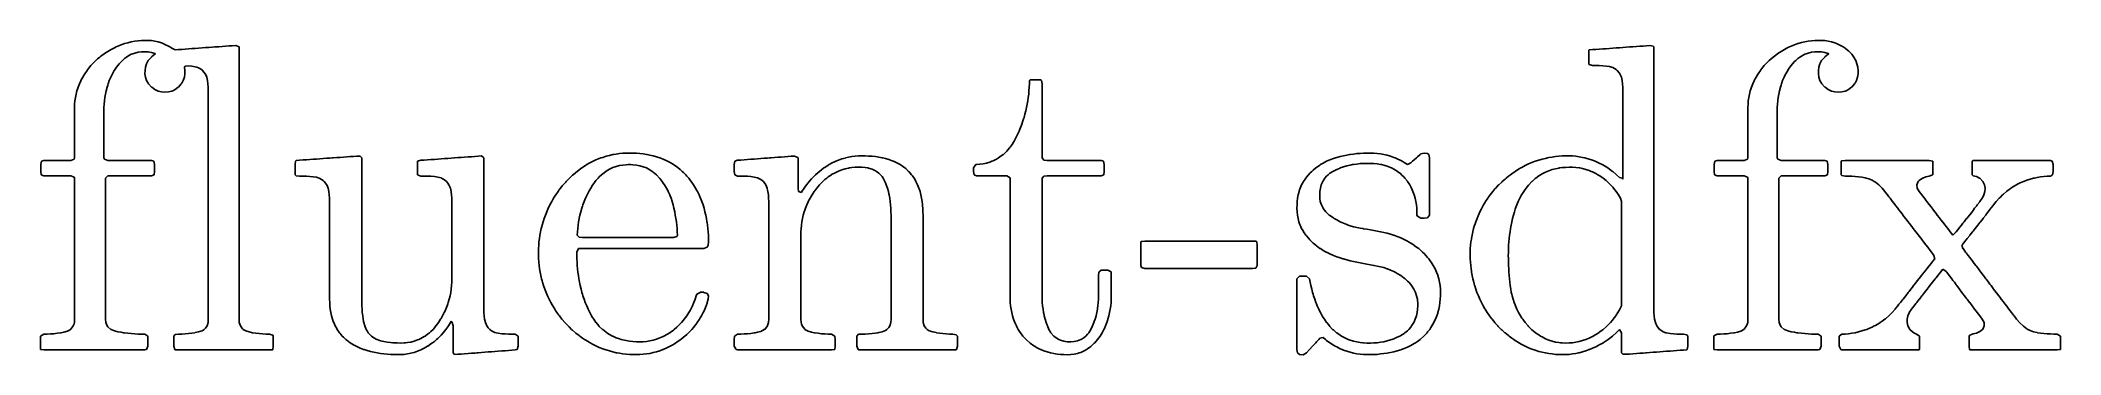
# Model space of a CAD drawing. Extents: x -25.2 to 25.2, y -3.9 to 3.9.
import ezdxf

# ---------------------------------------------------------------- set-up
doc = ezdxf.new("R2010")
doc.units = 0
doc.layers.add('Lines', color=7, linetype='Continuous')

msp = doc.modelspace()

# ---------------------------------------------------------------- linework, layer by layer
at = {"layer": 'Lines'}
for p, q in [((-23.707, 3.537), (-23.738, 3.512)), ((-23.707, 3.537), (-23.627, 3.596)), ((-23.622, 3.599), (-23.627, 3.596)), ((-23.622, 3.599), (-23.538, 3.654)), ((-23.538, 3.654), (-23.494, 3.68)), ((-23.454, 3.703), (-23.494, 3.68)), ((-23.454, 3.703), (-23.37, 3.746)), ((-23.37, 3.746), (-23.331, 3.764)), ((-23.286, 3.784), (-23.331, 3.764)), ((-23.286, 3.784), (-23.202, 3.818)), ((-23.202, 3.818), (-23.118, 3.847)), ((-23.118, 3.847), (-23.114, 3.848)), ((-23.034, 3.871), (-23.114, 3.848)), ((-23.034, 3.536), (-23.069, 3.512)), ((-23.034, 3.871), (-22.95, 3.891)), ((-23.034, 3.536), (-22.95, 3.581)), ((-22.95, 3.891), (-22.866, 3.907)), ((-22.95, 3.581), (-22.911, 3.596)), ((-22.866, 3.613), (-22.911, 3.596)), ((-22.866, 3.907), (-22.782, 3.919)), ((-22.866, 3.613), (-22.782, 3.633)), ((-22.782, 3.919), (-22.698, 3.926)), ((-22.782, 3.633), (-22.698, 3.644)), ((-22.698, 3.926), (-22.614, 3.93)), ((-22.698, 3.644), (-22.614, 3.646)), ((-22.614, 3.93), (-22.53, 3.93)), ((-22.614, 3.646), (-22.53, 3.64)), ((-22.53, 3.93), (-22.446, 3.924)), ((-22.53, 3.64), (-22.446, 3.624)), ((-22.446, 3.924), (-22.361, 3.911)), ((-22.446, 3.624), (-22.361, 3.602)), ((-22.446, 3.516), (-22.361, 3.587)), ((-22.361, 3.911), (-22.277, 3.891)), ((-22.361, 3.602), (-22.35, 3.596)), ((-22.361, 3.587), (-22.35, 3.596)), ((-22.277, 3.891), (-22.193, 3.864)), ((-22.193, 3.864), (-22.153, 3.848)), ((-22.153, 3.848), (-22.109, 3.829)), ((-22.109, 3.829), (-22.025, 3.786)), ((-22.025, 3.786), (-21.99, 3.764)), ((-21.99, 3.764), (-21.941, 3.732)), ((-21.941, 3.732), (-21.857, 3.692)), ((-21.857, 3.692), (-21.773, 3.698)), ((-21.773, 3.698), (-21.689, 3.704)), ((-21.689, 3.704), (-21.605, 3.71)), ((-21.605, 3.71), (-21.521, 3.716)), ((-21.521, 3.716), (-21.437, 3.722)), ((-21.437, 3.722), (-21.353, 3.728)), ((-21.353, 3.728), (-21.269, 3.734)), ((-21.269, 3.734), (-21.185, 3.741)), ((-21.185, 3.741), (-21.101, 3.747)), ((-21.101, 3.747), (-21.016, 3.753)), ((-21.016, 3.753), (-20.932, 3.759)), ((-20.932, 3.759), (-20.862, 3.764)), ((-20.848, 3.765), (-20.862, 3.764)), ((-20.848, 3.765), (-20.764, 3.771)), ((-20.764, 3.771), (-20.68, 3.777)), ((-20.68, 3.777), (-20.596, 3.783)), ((-20.596, 3.783), (-20.512, 3.789)), ((-20.512, 3.789), (-20.428, 3.795)), ((-20.428, 3.795), (-20.344, 3.801)), ((-20.344, 3.801), (-20.26, 3.769)), ((-20.26, 3.769), (-20.257, 3.764)), ((-20.257, 3.764), (-20.257, 3.68)), ((-20.257, 3.68), (-20.257, 3.596)), ((-20.257, 3.596), (-20.257, 3.512)), ((13.451, 3.69), (13.441, 3.68)), ((13.441, 3.68), (13.441, 3.596)), ((13.441, 3.596), (13.441, 3.512)), ((13.451, 3.69), (13.535, 3.697)), ((13.535, 3.697), (13.619, 3.703)), ((13.619, 3.703), (13.703, 3.709)), ((13.703, 3.709), (13.787, 3.715)), ((13.787, 3.715), (13.871, 3.721)), ((13.871, 3.721), (13.955, 3.727)), ((13.955, 3.727), (14.039, 3.733)), ((14.039, 3.733), (14.123, 3.739)), ((14.123, 3.739), (14.207, 3.745)), ((14.207, 3.745), (14.291, 3.751)), ((14.291, 3.751), (14.375, 3.758)), ((14.375, 3.758), (14.459, 3.764)), ((14.459, 3.764), (14.462, 3.764)), ((14.543, 3.77), (14.462, 3.764)), ((14.543, 3.77), (14.627, 3.776)), ((14.627, 3.776), (14.712, 3.782)), ((14.712, 3.782), (14.796, 3.788)), ((14.796, 3.788), (14.88, 3.794)), ((14.88, 3.794), (14.964, 3.8)), ((14.964, 3.8), (15.048, 3.788)), ((15.048, 3.788), (15.064, 3.764)), ((15.064, 3.764), (15.064, 3.68)), ((15.064, 3.68), (15.064, 3.596)), ((15.064, 3.596), (15.064, 3.512)), ((18.074, 3.538), (18.041, 3.512)), ((18.074, 3.538), (18.152, 3.596)), ((18.158, 3.6), (18.152, 3.596)), ((18.158, 3.6), (18.242, 3.655)), ((18.242, 3.655), (18.285, 3.68)), ((18.326, 3.703), (18.285, 3.68)), ((18.326, 3.703), (18.41, 3.747)), ((18.41, 3.747), (18.448, 3.764)), ((18.494, 3.785), (18.448, 3.764)), ((18.494, 3.785), (18.579, 3.818)), ((18.579, 3.818), (18.663, 3.847)), ((18.663, 3.847), (18.665, 3.848)), ((18.747, 3.872), (18.665, 3.848)), ((18.747, 3.536), (18.71, 3.512)), ((18.747, 3.872), (18.831, 3.892)), ((18.747, 3.536), (18.831, 3.581)), ((18.831, 3.892), (18.915, 3.907)), ((18.831, 3.581), (18.868, 3.596)), ((18.915, 3.613), (18.868, 3.596)), ((18.915, 3.907), (18.999, 3.919)), ((18.915, 3.613), (18.999, 3.634)), ((18.999, 3.919), (19.083, 3.927)), ((18.999, 3.634), (19.083, 3.644)), ((19.083, 3.927), (19.167, 3.93)), ((19.083, 3.644), (19.167, 3.646)), ((19.167, 3.93), (19.251, 3.929)), ((19.167, 3.646), (19.251, 3.639)), ((19.251, 3.929), (19.335, 3.923)), ((19.251, 3.639), (19.335, 3.623)), ((19.335, 3.923), (19.419, 3.91)), ((19.335, 3.623), (19.419, 3.601)), ((19.335, 3.519), (19.419, 3.588)), ((19.419, 3.91), (19.503, 3.891)), ((19.419, 3.601), (19.429, 3.596)), ((19.419, 3.588), (19.429, 3.596)), ((19.503, 3.891), (19.587, 3.864)), ((19.587, 3.864), (19.626, 3.848)), ((19.626, 3.848), (19.671, 3.829)), ((19.671, 3.829), (19.755, 3.784)), ((19.755, 3.784), (19.789, 3.764)), ((19.789, 3.764), (19.84, 3.731)), ((19.84, 3.731), (19.908, 3.68)), ((19.908, 3.68), (19.924, 3.666)), ((19.924, 3.666), (19.995, 3.596)), ((19.995, 3.596), (20.008, 3.581)), ((20.008, 3.581), (20.059, 3.512)), ((-24.127, 3.069), (-24.164, 3.007)), ((-24.127, 3.069), (-24.113, 3.091)), ((-24.056, 3.175), (-24.113, 3.091)), ((-24.043, 3.193), (-24.056, 3.175)), ((-24.043, 3.193), (-23.991, 3.259)), ((-23.959, 3.298), (-23.991, 3.259)), ((-23.959, 3.298), (-23.918, 3.344)), ((-23.875, 3.388), (-23.918, 3.344)), ((-23.875, 3.388), (-23.834, 3.428)), ((-23.791, 3.467), (-23.834, 3.428)), ((-23.791, 3.467), (-23.738, 3.512)), ((-23.454, 3.027), (-23.464, 3.007)), ((-23.454, 3.027), (-23.422, 3.091)), ((-23.374, 3.175), (-23.422, 3.091)), ((-23.37, 3.181), (-23.374, 3.175)), ((-23.37, 3.181), (-23.317, 3.259)), ((-23.286, 3.299), (-23.317, 3.259)), ((-23.286, 3.299), (-23.25, 3.344)), ((-23.202, 3.396), (-23.25, 3.344)), ((-23.202, 3.396), (-23.171, 3.428)), ((-23.118, 3.475), (-23.171, 3.428)), ((-23.118, 3.475), (-23.069, 3.512)), ((-22.608, 3.175), (-22.609, 3.091)), ((-22.609, 3.091), (-22.596, 3.007)), ((-22.597, 3.259), (-22.608, 3.175)), ((-22.572, 3.344), (-22.597, 3.259)), ((-22.53, 3.423), (-22.572, 3.344)), ((-22.53, 3.423), (-22.527, 3.428)), ((-22.448, 3.512), (-22.527, 3.428)), ((-22.446, 3.516), (-22.448, 3.512)), ((-21.614, 3.091), (-21.626, 3.007)), ((-21.605, 3.283), (-21.624, 3.259)), ((-21.624, 3.259), (-21.615, 3.175)), ((-21.615, 3.175), (-21.614, 3.091)), ((-21.605, 3.283), (-21.521, 3.292)), ((-21.521, 3.292), (-21.437, 3.283)), ((-21.437, 3.283), (-21.353, 3.271)), ((-21.353, 3.271), (-21.318, 3.259)), ((-21.318, 3.259), (-21.269, 3.243)), ((-21.269, 3.243), (-21.185, 3.189)), ((-21.185, 3.189), (-21.17, 3.175)), ((-21.17, 3.175), (-21.104, 3.091)), ((-21.104, 3.091), (-21.101, 3.084)), ((-21.101, 3.084), (-21.068, 3.007)), ((-20.257, 3.512), (-20.257, 3.428)), ((-20.257, 3.428), (-20.257, 3.344)), ((-20.257, 3.344), (-20.257, 3.259)), ((-20.257, 3.259), (-20.257, 3.175)), ((-20.257, 3.175), (-20.257, 3.091)), ((-20.257, 3.091), (-20.257, 3.007)), ((13.441, 3.512), (13.441, 3.428)), ((13.441, 3.428), (13.441, 3.344)), ((13.441, 3.344), (13.451, 3.328)), ((13.451, 3.328), (13.535, 3.302)), ((13.535, 3.302), (13.619, 3.3)), ((13.619, 3.3), (13.703, 3.297)), ((13.703, 3.297), (13.787, 3.293)), ((13.787, 3.293), (13.871, 3.286)), ((13.871, 3.286), (13.955, 3.274)), ((13.955, 3.274), (14.005, 3.259)), ((14.005, 3.259), (14.039, 3.249)), ((14.039, 3.249), (14.123, 3.2)), ((14.123, 3.2), (14.151, 3.175)), ((14.151, 3.175), (14.207, 3.107)), ((14.207, 3.107), (14.218, 3.091)), ((14.218, 3.091), (14.253, 3.007)), ((15.064, 3.512), (15.064, 3.428)), ((15.064, 3.428), (15.064, 3.344)), ((15.064, 3.344), (15.064, 3.259)), ((15.064, 3.259), (15.064, 3.175)), ((15.064, 3.175), (15.064, 3.091)), ((15.064, 3.091), (15.064, 3.007)), ((17.654, 3.071), (17.616, 3.007)), ((17.654, 3.071), (17.666, 3.091)), ((17.723, 3.175), (17.666, 3.091)), ((17.738, 3.195), (17.723, 3.175)), ((17.738, 3.195), (17.788, 3.259)), ((17.822, 3.299), (17.788, 3.259)), ((17.822, 3.299), (17.862, 3.344)), ((17.906, 3.389), (17.862, 3.344)), ((17.906, 3.389), (17.946, 3.428)), ((17.99, 3.468), (17.946, 3.428)), ((17.99, 3.468), (18.041, 3.512)), ((18.326, 3.03), (18.316, 3.007)), ((18.326, 3.03), (18.357, 3.091)), ((18.406, 3.175), (18.357, 3.091)), ((18.41, 3.183), (18.406, 3.175)), ((18.41, 3.183), (18.463, 3.259)), ((18.494, 3.301), (18.463, 3.259)), ((18.494, 3.301), (18.53, 3.344)), ((18.579, 3.398), (18.53, 3.344)), ((18.579, 3.398), (18.608, 3.428)), ((18.663, 3.476), (18.608, 3.428)), ((18.663, 3.476), (18.71, 3.512)), ((19.182, 3.259), (19.171, 3.175)), ((19.171, 3.175), (19.171, 3.091)), ((19.171, 3.091), (19.183, 3.007)), ((19.207, 3.344), (19.182, 3.259)), ((19.251, 3.425), (19.207, 3.344)), ((19.251, 3.425), (19.252, 3.428)), ((19.331, 3.512), (19.252, 3.428)), ((19.335, 3.519), (19.331, 3.512)), ((20.059, 3.512), (20.092, 3.453)), ((20.092, 3.453), (20.105, 3.428)), ((20.105, 3.428), (20.136, 3.344)), ((20.136, 3.344), (20.155, 3.259)), ((20.165, 3.091), (20.153, 3.007)), ((20.155, 3.259), (20.165, 3.175)), ((20.165, 3.175), (20.165, 3.091)), ((-24.329, 2.587), (-24.346, 2.503)), ((-24.307, 2.671), (-24.329, 2.587)), ((-24.295, 2.709), (-24.307, 2.671)), ((-24.295, 2.709), (-24.28, 2.755)), ((-24.247, 2.839), (-24.28, 2.755)), ((-24.211, 2.917), (-24.247, 2.839)), ((-24.211, 2.917), (-24.208, 2.923)), ((-24.164, 3.007), (-24.208, 2.923)), ((-23.596, 2.587), (-23.611, 2.503)), ((-23.577, 2.671), (-23.596, 2.587)), ((-23.555, 2.755), (-23.577, 2.671)), ((-23.538, 2.809), (-23.555, 2.755)), ((-23.538, 2.809), (-23.529, 2.839)), ((-23.499, 2.923), (-23.529, 2.839)), ((-23.464, 3.007), (-23.499, 2.923)), ((-22.596, 3.007), (-22.567, 2.923)), ((-22.567, 2.923), (-22.53, 2.857)), ((-22.53, 2.857), (-22.518, 2.839)), ((-22.518, 2.839), (-22.446, 2.761)), ((-22.446, 2.761), (-22.439, 2.755)), ((-22.439, 2.755), (-22.361, 2.7)), ((-22.361, 2.7), (-22.3, 2.671)), ((-22.3, 2.671), (-22.277, 2.661)), ((-22.277, 2.661), (-22.193, 2.641)), ((-22.193, 2.641), (-22.109, 2.634)), ((-22.109, 2.634), (-22.025, 2.64)), ((-22.025, 2.64), (-21.941, 2.66)), ((-21.941, 2.66), (-21.914, 2.671)), ((-21.857, 2.698), (-21.914, 2.671)), ((-21.857, 2.698), (-21.778, 2.755)), ((-21.773, 2.759), (-21.778, 2.755)), ((-21.773, 2.759), (-21.702, 2.839)), ((-21.689, 2.859), (-21.702, 2.839)), ((-21.689, 2.859), (-21.654, 2.923)), ((-21.626, 3.007), (-21.654, 2.923)), ((-21.068, 3.007), (-21.048, 2.923)), ((-21.048, 2.923), (-21.036, 2.839)), ((-21.036, 2.839), (-21.03, 2.755)), ((-21.03, 2.755), (-21.029, 2.671)), ((-21.029, 2.671), (-21.029, 2.587)), ((-21.029, 2.587), (-21.029, 2.503)), ((-20.257, 3.007), (-20.257, 2.923)), ((-20.257, 2.923), (-20.257, 2.839)), ((-20.257, 2.839), (-20.257, 2.755)), ((-20.257, 2.755), (-20.257, 2.671)), ((-20.257, 2.671), (-20.257, 2.587)), ((-20.257, 2.587), (-20.257, 2.503)), ((-0.544, 2.587), (-0.554, 2.503)), ((-0.537, 2.671), (-0.544, 2.587)), ((-0.53, 2.755), (-0.537, 2.671)), ((-0.528, 2.839), (-0.53, 2.755)), ((-0.526, 2.923), (-0.528, 2.839)), ((-0.504, 2.945), (-0.526, 2.923)), ((-0.504, 2.945), (-0.42, 2.945)), ((-0.42, 2.945), (-0.336, 2.945)), ((-0.336, 2.945), (-0.252, 2.945)), ((-0.252, 2.945), (-0.223, 2.923)), ((-0.223, 2.923), (-0.209, 2.839)), ((-0.209, 2.839), (-0.209, 2.755)), ((-0.209, 2.755), (-0.209, 2.671)), ((-0.209, 2.671), (-0.209, 2.587)), ((-0.209, 2.587), (-0.209, 2.503)), ((14.253, 3.007), (14.274, 2.923)), ((14.274, 2.923), (14.285, 2.839)), ((14.285, 2.839), (14.291, 2.757)), ((14.291, 2.757), (14.291, 2.755)), ((14.291, 2.755), (14.293, 2.671)), ((14.293, 2.671), (14.293, 2.587)), ((14.293, 2.587), (14.293, 2.503)), ((15.064, 3.007), (15.064, 2.923)), ((15.064, 2.923), (15.064, 2.839)), ((15.064, 2.839), (15.064, 2.755)), ((15.064, 2.755), (15.064, 2.671)), ((15.064, 2.671), (15.064, 2.587)), ((15.064, 2.587), (15.064, 2.503)), ((17.45, 2.587), (17.434, 2.503)), ((17.472, 2.671), (17.45, 2.587)), ((17.486, 2.713), (17.472, 2.671)), ((17.486, 2.713), (17.499, 2.755)), ((17.532, 2.839), (17.499, 2.755)), ((17.57, 2.92), (17.532, 2.839)), ((17.57, 2.92), (17.571, 2.923)), ((17.616, 3.007), (17.571, 2.923)), ((18.183, 2.587), (18.168, 2.503)), ((18.202, 2.671), (18.183, 2.587)), ((18.225, 2.755), (18.202, 2.671)), ((18.242, 2.811), (18.225, 2.755)), ((18.242, 2.811), (18.251, 2.839)), ((18.28, 2.923), (18.251, 2.839)), ((18.316, 3.007), (18.28, 2.923)), ((19.183, 3.007), (19.212, 2.923)), ((19.212, 2.923), (19.251, 2.855)), ((19.251, 2.855), (19.261, 2.839)), ((19.261, 2.839), (19.335, 2.759)), ((19.335, 2.759), (19.34, 2.755)), ((19.34, 2.755), (19.419, 2.699)), ((19.419, 2.699), (19.479, 2.671)), ((19.479, 2.671), (19.503, 2.661)), ((19.503, 2.661), (19.587, 2.64)), ((19.587, 2.64), (19.671, 2.634)), ((19.671, 2.634), (19.755, 2.64)), ((19.755, 2.64), (19.84, 2.66)), ((19.84, 2.66), (19.865, 2.671)), ((19.924, 2.699), (19.865, 2.671)), ((19.924, 2.699), (20.001, 2.755)), ((20.008, 2.761), (20.001, 2.755)), ((20.008, 2.761), (20.077, 2.839)), ((20.092, 2.862), (20.077, 2.839)), ((20.092, 2.862), (20.125, 2.923)), ((20.153, 3.007), (20.125, 2.923)), ((-24.367, 2.251), (-24.368, 2.167)), ((-24.368, 2.167), (-24.368, 2.083)), ((-24.368, 2.083), (-24.368, 1.998)), ((-24.365, 2.335), (-24.367, 2.251)), ((-24.357, 2.419), (-24.365, 2.335)), ((-24.346, 2.503), (-24.357, 2.419)), ((-23.629, 2.335), (-23.633, 2.251)), ((-23.633, 2.251), (-23.633, 2.167)), ((-23.633, 2.167), (-23.633, 2.083)), ((-23.633, 2.083), (-23.633, 1.998)), ((-23.622, 2.412), (-23.629, 2.335)), ((-23.611, 2.503), (-23.622, 2.419)), ((-23.622, 2.412), (-23.622, 2.419)), ((-21.029, 2.503), (-21.029, 2.419)), ((-21.029, 2.419), (-21.029, 2.335)), ((-21.029, 2.335), (-21.029, 2.251)), ((-21.029, 2.251), (-21.029, 2.167)), ((-21.029, 2.167), (-21.029, 2.083)), ((-21.029, 2.083), (-21.029, 1.998)), ((-20.257, 2.503), (-20.257, 2.419)), ((-20.257, 2.419), (-20.257, 2.335)), ((-20.257, 2.335), (-20.257, 2.251)), ((-20.257, 2.251), (-20.257, 2.167)), ((-20.257, 2.167), (-20.257, 2.083)), ((-20.257, 2.083), (-20.257, 1.998)), ((-0.638, 2.083), (-0.661, 1.998)), ((-0.616, 2.167), (-0.638, 2.083)), ((-0.597, 2.251), (-0.616, 2.167)), ((-0.588, 2.295), (-0.597, 2.251)), ((-0.588, 2.295), (-0.581, 2.335)), ((-0.566, 2.419), (-0.581, 2.335)), ((-0.554, 2.503), (-0.566, 2.419)), ((-0.209, 2.503), (-0.209, 2.419)), ((-0.209, 2.419), (-0.209, 2.335)), ((-0.209, 2.335), (-0.209, 2.251)), ((-0.209, 2.251), (-0.209, 2.167)), ((-0.209, 2.167), (-0.209, 2.083)), ((-0.209, 2.083), (-0.209, 1.998)), ((14.293, 2.503), (14.293, 2.419)), ((14.293, 2.419), (14.293, 2.335)), ((14.293, 2.335), (14.293, 2.251)), ((14.293, 2.251), (14.293, 2.167)), ((14.293, 2.167), (14.293, 2.083)), ((14.293, 2.083), (14.293, 1.998)), ((15.064, 2.503), (15.064, 2.419)), ((15.064, 2.419), (15.064, 2.335)), ((15.064, 2.335), (15.064, 2.251)), ((15.064, 2.251), (15.064, 2.167)), ((15.064, 2.167), (15.064, 2.083)), ((15.064, 2.083), (15.064, 1.998)), ((17.415, 2.335), (17.412, 2.251)), ((17.412, 2.251), (17.412, 2.167)), ((17.412, 2.167), (17.412, 2.083)), ((17.412, 2.083), (17.412, 1.998)), ((17.422, 2.419), (17.415, 2.335)), ((17.434, 2.503), (17.422, 2.419)), ((18.147, 2.251), (18.146, 2.167)), ((18.146, 2.167), (18.146, 2.083)), ((18.146, 2.083), (18.146, 1.998)), ((18.15, 2.335), (18.147, 2.251)), ((18.157, 2.419), (18.15, 2.335)), ((18.158, 2.425), (18.157, 2.419)), ((18.158, 2.425), (18.168, 2.503)), ((-24.368, 1.998), (-24.368, 1.914)), ((-24.368, 1.914), (-24.368, 1.83)), ((-24.368, 1.83), (-24.368, 1.746)), ((-24.368, 1.746), (-24.368, 1.662)), ((-24.368, 1.662), (-24.368, 1.578)), ((-24.368, 1.578), (-24.368, 1.494)), ((-23.633, 1.998), (-23.633, 1.914)), ((-23.633, 1.914), (-23.633, 1.83)), ((-23.633, 1.83), (-23.633, 1.746)), ((-23.633, 1.746), (-23.633, 1.662)), ((-23.633, 1.662), (-23.633, 1.578)), ((-23.633, 1.578), (-23.633, 1.494)), ((-21.029, 1.998), (-21.029, 1.914)), ((-21.029, 1.914), (-21.029, 1.83)), ((-21.029, 1.83), (-21.029, 1.746)), ((-21.029, 1.746), (-21.029, 1.662)), ((-21.029, 1.662), (-21.029, 1.578)), ((-21.029, 1.578), (-21.029, 1.494)), ((-20.257, 1.998), (-20.257, 1.914)), ((-20.257, 1.914), (-20.257, 1.83)), ((-20.257, 1.83), (-20.257, 1.746)), ((-20.257, 1.746), (-20.257, 1.662)), ((-20.257, 1.662), (-20.257, 1.578)), ((-20.257, 1.578), (-20.257, 1.494)), ((-0.841, 1.54), (-0.862, 1.494)), ((-0.841, 1.54), (-0.823, 1.578)), ((-0.784, 1.662), (-0.823, 1.578)), ((-0.757, 1.73), (-0.784, 1.662)), ((-0.757, 1.73), (-0.75, 1.746)), ((-0.717, 1.83), (-0.75, 1.746)), ((-0.689, 1.914), (-0.717, 1.83)), ((-0.673, 1.964), (-0.689, 1.914)), ((-0.673, 1.964), (-0.661, 1.998)), ((-0.209, 1.998), (-0.209, 1.914)), ((-0.209, 1.914), (-0.209, 1.83)), ((-0.209, 1.83), (-0.209, 1.746)), ((-0.209, 1.746), (-0.209, 1.662)), ((-0.209, 1.662), (-0.209, 1.578)), ((-0.209, 1.578), (-0.209, 1.494)), ((14.293, 1.998), (14.293, 1.914)), ((14.293, 1.914), (14.293, 1.83)), ((14.293, 1.83), (14.293, 1.746)), ((14.293, 1.746), (14.293, 1.662)), ((14.293, 1.662), (14.293, 1.578)), ((14.293, 1.578), (14.293, 1.494)), ((15.064, 1.998), (15.064, 1.914)), ((15.064, 1.914), (15.064, 1.83)), ((15.064, 1.83), (15.064, 1.746)), ((15.064, 1.746), (15.064, 1.662)), ((15.064, 1.662), (15.064, 1.578)), ((15.064, 1.578), (15.064, 1.494)), ((17.412, 1.998), (17.412, 1.914)), ((17.412, 1.914), (17.412, 1.83)), ((17.412, 1.83), (17.412, 1.746)), ((17.412, 1.746), (17.412, 1.662)), ((17.412, 1.662), (17.412, 1.578)), ((17.412, 1.578), (17.412, 1.494)), ((18.146, 1.998), (18.146, 1.914)), ((18.146, 1.914), (18.146, 1.83)), ((18.146, 1.83), (18.146, 1.746)), ((18.146, 1.746), (18.146, 1.662)), ((18.146, 1.662), (18.146, 1.578)), ((18.146, 1.578), (18.146, 1.494)), ((-24.368, 1.494), (-24.368, 1.41)), ((-24.368, 1.41), (-24.368, 1.326)), ((-24.368, 1.326), (-24.368, 1.242)), ((-24.368, 1.242), (-24.368, 1.158)), ((-24.368, 1.158), (-24.368, 1.074)), ((-24.368, 1.074), (-24.368, 0.99)), ((-23.633, 1.494), (-23.633, 1.41)), ((-23.633, 1.41), (-23.633, 1.326)), ((-23.633, 1.326), (-23.633, 1.242)), ((-23.633, 1.242), (-23.633, 1.158)), ((-23.633, 1.158), (-23.633, 1.074)), ((-23.633, 1.074), (-23.633, 0.99)), ((-21.029, 1.494), (-21.029, 1.41)), ((-21.029, 1.41), (-21.029, 1.326)), ((-21.029, 1.326), (-21.029, 1.242)), ((-21.029, 1.242), (-21.029, 1.158)), ((-21.029, 1.158), (-21.029, 1.074)), ((-21.029, 1.074), (-21.029, 0.99)), ((-20.257, 1.494), (-20.257, 1.41)), ((-20.257, 1.41), (-20.257, 1.326)), ((-20.257, 1.326), (-20.257, 1.242)), ((-20.257, 1.242), (-20.257, 1.158)), ((-20.257, 1.158), (-20.257, 1.074)), ((-20.257, 1.074), (-20.257, 0.99)), ((-17.738, 1.004), (-17.654, 1.01)), ((-17.654, 1.01), (-17.57, 1.016)), ((-17.57, 1.016), (-17.486, 1.022)), ((-17.486, 1.022), (-17.402, 1.028)), ((-17.402, 1.028), (-17.318, 1.034)), ((-17.318, 1.034), (-17.233, 1.033)), ((-17.233, 1.033), (-17.197, 0.99)), ((-14.627, 1.008), (-14.543, 1.014)), ((-14.543, 1.014), (-14.459, 1.02)), ((-14.459, 1.02), (-14.375, 1.026)), ((-14.375, 1.026), (-14.291, 1.032)), ((-14.291, 1.032), (-14.207, 1.038)), ((-14.207, 1.038), (-14.152, 0.99)), ((-11.181, 1.004), (-11.097, 1.032)), ((-11.097, 1.032), (-11.013, 1.054)), ((-11.013, 1.054), (-10.929, 1.071)), ((-10.929, 1.071), (-10.915, 1.074)), ((-10.844, 1.087), (-10.915, 1.074)), ((-10.844, 1.087), (-10.76, 1.097)), ((-10.76, 1.097), (-10.676, 1.106)), ((-10.676, 1.106), (-10.592, 1.109)), ((-10.592, 1.109), (-10.508, 1.112)), ((-10.508, 1.112), (-10.424, 1.11)), ((-10.424, 1.11), (-10.34, 1.106)), ((-10.34, 1.106), (-10.256, 1.1)), ((-10.256, 1.1), (-10.172, 1.09)), ((-10.172, 1.09), (-10.088, 1.077)), ((-10.088, 1.077), (-10.07, 1.074)), ((-10.07, 1.074), (-10.004, 1.061)), ((-10.004, 1.061), (-9.92, 1.041)), ((-9.92, 1.041), (-9.836, 1.018)), ((-9.836, 1.018), (-9.754, 0.99)), ((-6.809, 1.005), (-6.725, 1.011)), ((-6.725, 1.011), (-6.641, 1.017)), ((-6.641, 1.017), (-6.557, 1.023)), ((-6.557, 1.023), (-6.473, 1.03)), ((-6.473, 1.03), (-6.389, 1.036)), ((-6.389, 1.036), (-6.305, 0.996)), ((-5.044, 1.008), (-4.96, 1.023)), ((-4.96, 1.023), (-4.876, 1.033)), ((-4.876, 1.033), (-4.792, 1.039)), ((-4.792, 1.039), (-4.708, 1.042)), ((-4.708, 1.042), (-4.624, 1.04)), ((-4.624, 1.04), (-4.54, 1.037)), ((-4.54, 1.037), (-4.455, 1.03)), ((-4.455, 1.03), (-4.371, 1.021)), ((-4.371, 1.021), (-4.287, 1.009)), ((-4.287, 1.009), (-4.203, 0.993)), ((-1.261, 1.014), (-1.298, 0.99)), ((-1.261, 1.014), (-1.183, 1.074)), ((-1.177, 1.079), (-1.183, 1.074)), ((-1.177, 1.079), (-1.094, 1.158)), ((-1.093, 1.159), (-1.094, 1.158)), ((-1.093, 1.159), (-1.021, 1.242)), ((-1.009, 1.258), (-1.021, 1.242)), ((-1.009, 1.258), (-0.96, 1.326)), ((-0.925, 1.382), (-0.96, 1.326)), ((-0.925, 1.382), (-0.908, 1.41)), ((-0.862, 1.494), (-0.908, 1.41)), ((-0.209, 1.494), (-0.209, 1.41)), ((-0.209, 1.41), (-0.209, 1.326)), ((-0.209, 1.326), (-0.209, 1.242)), ((-0.209, 1.242), (-0.209, 1.158)), ((-0.209, 1.158), (-0.209, 1.074)), ((-0.209, 1.074), (-0.209, 0.99)), ((7.146, 0.999), (7.23, 1.023)), ((7.23, 1.023), (7.314, 1.043)), ((7.314, 1.043), (7.398, 1.061)), ((7.398, 1.061), (7.469, 1.074)), ((7.482, 1.076), (7.469, 1.074)), ((7.482, 1.076), (7.566, 1.086)), ((7.566, 1.086), (7.65, 1.096)), ((7.65, 1.096), (7.734, 1.104)), ((7.734, 1.104), (7.818, 1.107)), ((7.818, 1.107), (7.902, 1.11)), ((7.902, 1.11), (7.986, 1.111)), ((7.986, 1.111), (8.07, 1.108)), ((8.07, 1.108), (8.154, 1.1)), ((8.154, 1.1), (8.238, 1.09)), ((8.238, 1.09), (8.323, 1.075)), ((8.323, 1.075), (8.326, 1.074)), ((8.326, 1.074), (8.407, 1.055)), ((8.407, 1.055), (8.491, 1.032)), ((8.491, 1.032), (8.575, 1.002)), ((9.163, 1.015), (9.134, 0.99)), ((9.163, 1.015), (9.231, 1.074)), ((9.247, 1.088), (9.231, 1.074)), ((9.247, 1.088), (9.331, 1.112)), ((9.331, 1.112), (9.415, 1.099)), ((9.415, 1.099), (9.442, 1.074)), ((9.442, 1.074), (9.464, 0.99)), ((12.442, 0.998), (12.526, 1.012)), ((12.526, 1.012), (12.61, 1.024)), ((12.61, 1.024), (12.694, 1.032)), ((12.694, 1.032), (12.778, 1.038)), ((12.778, 1.038), (12.862, 1.041)), ((12.862, 1.041), (12.946, 1.041)), ((12.946, 1.041), (13.03, 1.038)), ((13.03, 1.038), (13.114, 1.031)), ((13.114, 1.031), (13.198, 1.02)), ((13.198, 1.02), (13.282, 1.004)), ((14.293, 1.494), (14.293, 1.41)), ((14.293, 1.41), (14.293, 1.326)), ((14.293, 1.326), (14.293, 1.242)), ((14.293, 1.242), (14.293, 1.158)), ((14.293, 1.158), (14.293, 1.074)), ((14.293, 1.074), (14.293, 0.99)), ((15.064, 1.494), (15.064, 1.41)), ((15.064, 1.41), (15.064, 1.326)), ((15.064, 1.326), (15.064, 1.242)), ((15.064, 1.242), (15.064, 1.158)), ((15.064, 1.158), (15.064, 1.074)), ((15.064, 1.074), (15.064, 0.99)), ((17.412, 1.494), (17.412, 1.41)), ((17.412, 1.41), (17.412, 1.326)), ((17.412, 1.326), (17.412, 1.242)), ((17.412, 1.242), (17.412, 1.158)), ((17.412, 1.158), (17.412, 1.074)), ((17.412, 1.074), (17.412, 0.99)), ((18.146, 1.494), (18.146, 1.41)), ((18.146, 1.41), (18.146, 1.326)), ((18.146, 1.326), (18.146, 1.242)), ((18.146, 1.242), (18.146, 1.158)), ((18.146, 1.158), (18.146, 1.074)), ((18.146, 1.074), (18.146, 0.99)), ((-25.189, 0.906), (-25.209, 0.822)), ((-25.209, 0.822), (-25.209, 0.738)), ((-25.209, 0.738), (-25.209, 0.653)), ((-25.209, 0.653), (-25.198, 0.569)), ((-25.198, 0.569), (-25.136, 0.539)), ((-25.136, 0.924), (-25.189, 0.906)), ((-25.136, 0.924), (-25.052, 0.924)), ((-25.136, 0.539), (-25.052, 0.539)), ((-25.052, 0.924), (-24.968, 0.924)), ((-25.052, 0.539), (-24.968, 0.539)), ((-24.968, 0.924), (-24.883, 0.924)), ((-24.968, 0.539), (-24.883, 0.539)), ((-24.883, 0.924), (-24.799, 0.924)), ((-24.883, 0.539), (-24.799, 0.539)), ((-24.799, 0.924), (-24.715, 0.924)), ((-24.799, 0.539), (-24.715, 0.539)), ((-24.715, 0.924), (-24.631, 0.924)), ((-24.715, 0.539), (-24.631, 0.539)), ((-24.631, 0.924), (-24.547, 0.924)), ((-24.631, 0.539), (-24.547, 0.539)), ((-24.547, 0.924), (-24.463, 0.924)), ((-24.547, 0.539), (-24.463, 0.539)), ((-24.463, 0.924), (-24.379, 0.958)), ((-24.463, 0.539), (-24.379, 0.508)), ((-24.379, 0.958), (-24.368, 0.99)), ((-24.379, 0.508), (-24.368, 0.485)), ((-23.633, 0.99), (-23.622, 0.959)), ((-23.622, 0.959), (-23.538, 0.924)), ((-23.538, 0.539), (-23.595, 0.485)), ((-23.538, 0.924), (-23.454, 0.924)), ((-23.538, 0.539), (-23.454, 0.539)), ((-23.454, 0.924), (-23.37, 0.924)), ((-23.454, 0.539), (-23.37, 0.539)), ((-23.37, 0.924), (-23.286, 0.924)), ((-23.37, 0.539), (-23.286, 0.539)), ((-23.286, 0.924), (-23.202, 0.924)), ((-23.286, 0.539), (-23.202, 0.539)), ((-23.202, 0.924), (-23.118, 0.924)), ((-23.202, 0.539), (-23.118, 0.539)), ((-23.118, 0.924), (-23.034, 0.924)), ((-23.118, 0.539), (-23.034, 0.539)), ((-23.034, 0.924), (-22.95, 0.924)), ((-23.034, 0.539), (-22.95, 0.539)), ((-22.95, 0.924), (-22.866, 0.924)), ((-22.95, 0.539), (-22.866, 0.539)), ((-22.866, 0.924), (-22.782, 0.924)), ((-22.866, 0.539), (-22.782, 0.539)), ((-22.782, 0.924), (-22.698, 0.924)), ((-22.782, 0.539), (-22.698, 0.539)), ((-22.698, 0.924), (-22.614, 0.924)), ((-22.698, 0.539), (-22.614, 0.539)), ((-22.614, 0.924), (-22.53, 0.924)), ((-22.614, 0.539), (-22.53, 0.539)), ((-22.53, 0.924), (-22.446, 0.924)), ((-22.53, 0.539), (-22.446, 0.539)), ((-22.446, 0.924), (-22.385, 0.906)), ((-22.446, 0.539), (-22.377, 0.569)), ((-22.385, 0.906), (-22.369, 0.822)), ((-22.369, 0.653), (-22.377, 0.569)), ((-22.369, 0.822), (-22.369, 0.738)), ((-22.369, 0.738), (-22.369, 0.653)), ((-21.029, 0.99), (-21.029, 0.906)), ((-21.029, 0.906), (-21.029, 0.822)), ((-21.029, 0.822), (-21.029, 0.738)), ((-21.029, 0.738), (-21.029, 0.653)), ((-21.029, 0.653), (-21.029, 0.569)), ((-21.029, 0.569), (-21.029, 0.485)), ((-20.257, 0.99), (-20.257, 0.906)), ((-20.257, 0.906), (-20.257, 0.822)), ((-20.257, 0.822), (-20.257, 0.738)), ((-20.257, 0.738), (-20.257, 0.653)), ((-20.257, 0.653), (-20.257, 0.569)), ((-20.257, 0.569), (-20.257, 0.485)), ((-18.853, 0.906), (-18.859, 0.822)), ((-18.859, 0.822), (-18.859, 0.738)), ((-18.859, 0.738), (-18.859, 0.653)), ((-18.859, 0.653), (-18.859, 0.569)), ((-18.859, 0.569), (-18.831, 0.54)), ((-18.831, 0.926), (-18.853, 0.906)), ((-18.831, 0.926), (-18.747, 0.932)), ((-18.831, 0.54), (-18.747, 0.536)), ((-18.747, 0.932), (-18.663, 0.938)), ((-18.747, 0.536), (-18.663, 0.534)), ((-18.663, 0.938), (-18.579, 0.944)), ((-18.663, 0.534), (-18.579, 0.532)), ((-18.579, 0.944), (-18.494, 0.95)), ((-18.579, 0.532), (-18.494, 0.526)), ((-18.494, 0.95), (-18.41, 0.956)), ((-18.494, 0.526), (-18.41, 0.518)), ((-18.41, 0.956), (-18.326, 0.962)), ((-18.41, 0.518), (-18.326, 0.506)), ((-18.326, 0.962), (-18.242, 0.968)), ((-18.326, 0.506), (-18.263, 0.485)), ((-18.242, 0.968), (-18.158, 0.974)), ((-18.158, 0.974), (-18.074, 0.98)), ((-18.074, 0.98), (-17.99, 0.986)), ((-17.99, 0.986), (-17.939, 0.99)), ((-17.906, 0.992), (-17.939, 0.99)), ((-17.906, 0.992), (-17.822, 0.998)), ((-17.822, 0.998), (-17.738, 1.004)), ((-17.197, 0.99), (-17.197, 0.906)), ((-17.197, 0.906), (-17.197, 0.822)), ((-17.197, 0.822), (-17.197, 0.738)), ((-17.197, 0.738), (-17.197, 0.653)), ((-17.197, 0.653), (-17.197, 0.569)), ((-17.197, 0.569), (-17.197, 0.485)), ((-15.803, 0.906), (-15.804, 0.822)), ((-15.804, 0.822), (-15.804, 0.738)), ((-15.804, 0.738), (-15.804, 0.653)), ((-15.804, 0.653), (-15.803, 0.569)), ((-15.72, 0.93), (-15.803, 0.906)), ((-15.803, 0.569), (-15.72, 0.537)), ((-15.72, 0.93), (-15.636, 0.936)), ((-15.72, 0.537), (-15.636, 0.534)), ((-15.636, 0.936), (-15.552, 0.942)), ((-15.636, 0.534), (-15.552, 0.532)), ((-15.552, 0.942), (-15.468, 0.948)), ((-15.552, 0.532), (-15.468, 0.529)), ((-15.468, 0.948), (-15.384, 0.954)), ((-15.468, 0.529), (-15.384, 0.522)), ((-15.384, 0.954), (-15.3, 0.96)), ((-15.384, 0.522), (-15.3, 0.51)), ((-15.3, 0.96), (-15.216, 0.966)), ((-15.3, 0.51), (-15.216, 0.488)), ((-15.216, 0.966), (-15.132, 0.972)), ((-15.132, 0.972), (-15.048, 0.978)), ((-15.048, 0.978), (-14.964, 0.984)), ((-14.964, 0.984), (-14.887, 0.99)), ((-14.88, 0.99), (-14.887, 0.99)), ((-14.88, 0.99), (-14.796, 0.996)), ((-14.796, 0.996), (-14.712, 1.002)), ((-14.712, 1.002), (-14.627, 1.008)), ((-14.152, 0.99), (-14.148, 0.906)), ((-14.148, 0.906), (-14.148, 0.822)), ((-14.148, 0.822), (-14.148, 0.738)), ((-14.148, 0.738), (-14.148, 0.653)), ((-14.148, 0.653), (-14.148, 0.569)), ((-14.148, 0.569), (-14.148, 0.485)), ((-11.937, 0.554), (-12.01, 0.485)), ((-11.937, 0.554), (-11.92, 0.569)), ((-11.853, 0.625), (-11.92, 0.569)), ((-11.853, 0.625), (-11.818, 0.653)), ((-11.769, 0.691), (-11.818, 0.653)), ((-11.769, 0.691), (-11.705, 0.738)), ((-11.685, 0.751), (-11.705, 0.738)), ((-11.685, 0.751), (-11.601, 0.805)), ((-11.601, 0.805), (-11.575, 0.822)), ((-11.517, 0.856), (-11.575, 0.822)), ((-11.517, 0.856), (-11.433, 0.901)), ((-11.433, 0.901), (-11.422, 0.906)), ((-11.349, 0.939), (-11.422, 0.906)), ((-11.349, 0.939), (-11.265, 0.975)), ((-11.265, 0.519), (-11.297, 0.485)), ((-11.265, 0.975), (-11.223, 0.99)), ((-11.265, 0.519), (-11.211, 0.569)), ((-11.181, 1.004), (-11.223, 0.99)), ((-11.181, 0.595), (-11.211, 0.569)), ((-11.181, 0.595), (-11.102, 0.653)), ((-11.097, 0.657), (-11.102, 0.653)), ((-11.097, 0.657), (-11.013, 0.707)), ((-11.013, 0.707), (-10.947, 0.738)), ((-10.929, 0.746), (-10.947, 0.738)), ((-10.929, 0.746), (-10.844, 0.775)), ((-10.844, 0.775), (-10.76, 0.797)), ((-10.76, 0.797), (-10.676, 0.812)), ((-10.676, 0.812), (-10.592, 0.82)), ((-10.592, 0.82), (-10.542, 0.822)), ((-10.508, 0.822), (-10.542, 0.822)), ((-10.508, 0.822), (-10.485, 0.822)), ((-10.485, 0.822), (-10.424, 0.819)), ((-10.424, 0.819), (-10.34, 0.81)), ((-10.34, 0.81), (-10.256, 0.794)), ((-10.256, 0.794), (-10.172, 0.77)), ((-10.172, 0.77), (-10.088, 0.738)), ((-10.088, 0.738), (-10.004, 0.694)), ((-10.088, 0.738), (-10.088, 0.738)), ((-10.004, 0.694), (-9.943, 0.653)), ((-9.943, 0.653), (-9.92, 0.637)), ((-9.92, 0.637), (-9.841, 0.569)), ((-9.841, 0.569), (-9.836, 0.564)), ((-9.836, 0.564), (-9.763, 0.485)), ((-9.754, 0.99), (-9.752, 0.989)), ((-9.752, 0.989), (-9.668, 0.955)), ((-9.668, 0.955), (-9.583, 0.917)), ((-9.583, 0.917), (-9.562, 0.906)), ((-9.562, 0.906), (-9.499, 0.872)), ((-9.499, 0.872), (-9.415, 0.822)), ((-9.415, 0.822), (-9.414, 0.822)), ((-9.414, 0.822), (-9.331, 0.765)), ((-9.331, 0.765), (-9.295, 0.738)), ((-9.295, 0.738), (-9.247, 0.7)), ((-9.247, 0.7), (-9.194, 0.653)), ((-9.194, 0.653), (-9.163, 0.624)), ((-9.163, 0.624), (-9.108, 0.569)), ((-9.108, 0.569), (-9.079, 0.537)), ((-9.079, 0.537), (-9.034, 0.485)), ((-7.881, 0.906), (-7.894, 0.822)), ((-7.894, 0.822), (-7.894, 0.738)), ((-7.894, 0.738), (-7.894, 0.653)), ((-7.894, 0.653), (-7.885, 0.569)), ((-7.885, 0.569), (-7.818, 0.537)), ((-7.818, 0.93), (-7.881, 0.906)), ((-7.818, 0.93), (-7.734, 0.936)), ((-7.818, 0.537), (-7.734, 0.535)), ((-7.734, 0.936), (-7.65, 0.943)), ((-7.734, 0.535), (-7.65, 0.533)), ((-7.65, 0.943), (-7.566, 0.949)), ((-7.65, 0.533), (-7.566, 0.529)), ((-7.566, 0.949), (-7.482, 0.955)), ((-7.566, 0.529), (-7.482, 0.523)), ((-7.482, 0.955), (-7.398, 0.961)), ((-7.482, 0.523), (-7.398, 0.512)), ((-7.398, 0.961), (-7.314, 0.967)), ((-7.398, 0.512), (-7.314, 0.492)), ((-7.314, 0.967), (-7.23, 0.974)), ((-7.23, 0.974), (-7.146, 0.98)), ((-7.146, 0.98), (-7.062, 0.986)), ((-7.062, 0.986), (-7.013, 0.99)), ((-6.977, 0.992), (-7.013, 0.99)), ((-6.977, 0.992), (-6.893, 0.999)), ((-6.893, 0.999), (-6.809, 1.005)), ((-6.305, 0.996), (-6.302, 0.99)), ((-6.302, 0.99), (-6.302, 0.906)), ((-6.302, 0.906), (-6.302, 0.822)), ((-6.302, 0.822), (-6.302, 0.738)), ((-6.302, 0.738), (-6.302, 0.653)), ((-6.302, 0.653), (-6.302, 0.569)), ((-6.302, 0.569), (-6.302, 0.485)), ((-5.885, 0.551), (-5.951, 0.485)), ((-5.885, 0.551), (-5.865, 0.569)), ((-5.801, 0.626), (-5.865, 0.569)), ((-5.801, 0.626), (-5.768, 0.653)), ((-5.716, 0.694), (-5.768, 0.653)), ((-5.716, 0.694), (-5.656, 0.738)), ((-5.632, 0.754), (-5.656, 0.738)), ((-5.632, 0.754), (-5.548, 0.809)), ((-5.548, 0.514), (-5.586, 0.485)), ((-5.548, 0.809), (-5.526, 0.822)), ((-5.548, 0.514), (-5.466, 0.569)), ((-5.464, 0.855), (-5.526, 0.822)), ((-5.464, 0.571), (-5.466, 0.569)), ((-5.464, 0.855), (-5.38, 0.896)), ((-5.464, 0.571), (-5.38, 0.618)), ((-5.38, 0.896), (-5.359, 0.906)), ((-5.38, 0.618), (-5.306, 0.653)), ((-5.296, 0.933), (-5.359, 0.906)), ((-5.296, 0.658), (-5.306, 0.653)), ((-5.296, 0.933), (-5.212, 0.963)), ((-5.296, 0.658), (-5.212, 0.689)), ((-5.212, 0.963), (-5.128, 0.987)), ((-5.212, 0.689), (-5.128, 0.714)), ((-5.128, 0.987), (-5.118, 0.99)), ((-5.128, 0.714), (-5.044, 0.733)), ((-5.044, 1.008), (-5.118, 0.99)), ((-5.044, 0.733), (-5.017, 0.738)), ((-4.96, 0.747), (-5.017, 0.738)), ((-4.96, 0.747), (-4.876, 0.755)), ((-4.876, 0.755), (-4.792, 0.758)), ((-4.792, 0.758), (-4.708, 0.756)), ((-4.708, 0.756), (-4.624, 0.748)), ((-4.624, 0.748), (-4.564, 0.738)), ((-4.564, 0.738), (-4.54, 0.733)), ((-4.54, 0.733), (-4.455, 0.708)), ((-4.455, 0.708), (-4.371, 0.67)), ((-4.371, 0.67), (-4.345, 0.653)), ((-4.345, 0.653), (-4.287, 0.612)), ((-4.287, 0.612), (-4.242, 0.569)), ((-4.242, 0.569), (-4.203, 0.523)), ((-4.203, 0.993), (-4.189, 0.99)), ((-4.203, 0.523), (-4.176, 0.485)), ((-4.189, 0.99), (-4.119, 0.973)), ((-4.119, 0.973), (-4.035, 0.948)), ((-4.035, 0.948), (-3.951, 0.918)), ((-3.951, 0.918), (-3.923, 0.906)), ((-3.923, 0.906), (-3.867, 0.881)), ((-3.867, 0.881), (-3.783, 0.838)), ((-3.783, 0.838), (-3.756, 0.822)), ((-3.756, 0.822), (-3.699, 0.785)), ((-3.699, 0.785), (-3.636, 0.738)), ((-3.636, 0.738), (-3.615, 0.721)), ((-3.615, 0.721), (-3.543, 0.653)), ((-3.543, 0.653), (-3.531, 0.641)), ((-3.531, 0.641), (-3.468, 0.569)), ((-3.468, 0.569), (-3.447, 0.54)), ((-3.447, 0.54), (-3.408, 0.485)), ((-1.864, 0.822), (-1.919, 0.738)), ((-1.919, 0.738), (-1.919, 0.653)), ((-1.919, 0.653), (-1.906, 0.569)), ((-1.906, 0.569), (-1.849, 0.539)), ((-1.849, 0.825), (-1.864, 0.822)), ((-1.849, 0.825), (-1.765, 0.831)), ((-1.849, 0.539), (-1.765, 0.539)), ((-1.765, 0.831), (-1.681, 0.843)), ((-1.765, 0.539), (-1.681, 0.539)), ((-1.681, 0.843), (-1.597, 0.861)), ((-1.681, 0.539), (-1.597, 0.539)), ((-1.597, 0.861), (-1.513, 0.886)), ((-1.597, 0.539), (-1.513, 0.539)), ((-1.513, 0.886), (-1.462, 0.906)), ((-1.513, 0.539), (-1.429, 0.539)), ((-1.429, 0.919), (-1.462, 0.906)), ((-1.429, 0.919), (-1.345, 0.961)), ((-1.429, 0.539), (-1.345, 0.539)), ((-1.345, 0.961), (-1.298, 0.99)), ((-1.345, 0.539), (-1.261, 0.539)), ((-1.261, 0.539), (-1.177, 0.539)), ((-1.177, 0.539), (-1.093, 0.539)), ((-1.093, 0.539), (-1.009, 0.489)), ((-0.209, 0.99), (-0.168, 0.932)), ((-0.168, 0.533), (-0.209, 0.485)), ((-0.168, 0.932), (-0.084, 0.924)), ((-0.168, 0.533), (-0.084, 0.539)), ((-0.084, 0.924), (0, 0.924)), ((-0.084, 0.539), (0, 0.539)), ((0, 0.924), (0.084, 0.924)), ((0, 0.539), (0.084, 0.539)), ((0.084, 0.924), (0.168, 0.924)), ((0.084, 0.539), (0.168, 0.539)), ((0.168, 0.924), (0.252, 0.924)), ((0.168, 0.539), (0.252, 0.539)), ((0.252, 0.924), (0.336, 0.924)), ((0.252, 0.539), (0.336, 0.539)), ((0.336, 0.924), (0.42, 0.924)), ((0.336, 0.539), (0.42, 0.539)), ((0.42, 0.924), (0.504, 0.924)), ((0.42, 0.539), (0.504, 0.539)), ((0.504, 0.924), (0.588, 0.924)), ((0.504, 0.539), (0.588, 0.539)), ((0.588, 0.924), (0.673, 0.924)), ((0.588, 0.539), (0.673, 0.539)), ((0.673, 0.924), (0.757, 0.924)), ((0.673, 0.539), (0.757, 0.539)), ((0.757, 0.924), (0.841, 0.924)), ((0.757, 0.539), (0.841, 0.539)), ((0.841, 0.924), (0.925, 0.924)), ((0.841, 0.539), (0.925, 0.539)), ((0.925, 0.924), (1.009, 0.924)), ((0.925, 0.539), (1.009, 0.539)), ((1.009, 0.924), (1.093, 0.924)), ((1.009, 0.539), (1.093, 0.539)), ((1.093, 0.924), (1.177, 0.924)), ((1.093, 0.539), (1.177, 0.539)), ((1.177, 0.924), (1.261, 0.924)), ((1.177, 0.539), (1.261, 0.539)), ((1.261, 0.924), (1.327, 0.906)), ((1.261, 0.539), (1.333, 0.569)), ((1.327, 0.906), (1.34, 0.822)), ((1.34, 0.653), (1.333, 0.569)), ((1.34, 0.822), (1.34, 0.738)), ((1.34, 0.738), (1.34, 0.653)), ((6.389, 0.507), (6.372, 0.485)), ((6.389, 0.507), (6.441, 0.569)), ((6.473, 0.604), (6.441, 0.569)), ((6.473, 0.604), (6.523, 0.653)), ((6.557, 0.685), (6.523, 0.653)), ((6.557, 0.685), (6.621, 0.738)), ((6.641, 0.754), (6.621, 0.738)), ((6.641, 0.754), (6.725, 0.812)), ((6.725, 0.812), (6.741, 0.822)), ((6.809, 0.862), (6.741, 0.822)), ((6.809, 0.862), (6.893, 0.905)), ((6.893, 0.534), (6.852, 0.485)), ((6.893, 0.905), (6.895, 0.906)), ((6.893, 0.534), (6.93, 0.569)), ((6.977, 0.941), (6.895, 0.906)), ((6.977, 0.608), (6.93, 0.569)), ((6.977, 0.941), (7.062, 0.973)), ((6.977, 0.608), (7.048, 0.653)), ((7.062, 0.661), (7.048, 0.653)), ((7.062, 0.973), (7.115, 0.99)), ((7.062, 0.661), (7.146, 0.702)), ((7.146, 0.999), (7.115, 0.99)), ((7.146, 0.702), (7.23, 0.736)), ((7.23, 0.736), (7.233, 0.738)), ((7.314, 0.766), (7.233, 0.738)), ((7.314, 0.766), (7.398, 0.79)), ((7.398, 0.79), (7.482, 0.81)), ((7.482, 0.81), (7.544, 0.822)), ((7.566, 0.826), (7.544, 0.822)), ((7.566, 0.826), (7.65, 0.837)), ((7.65, 0.837), (7.734, 0.846)), ((7.734, 0.846), (7.818, 0.852)), ((7.818, 0.852), (7.902, 0.854)), ((7.902, 0.854), (7.986, 0.854)), ((7.986, 0.854), (8.07, 0.85)), ((8.07, 0.85), (8.154, 0.841)), ((8.154, 0.841), (8.238, 0.827)), ((8.238, 0.827), (8.262, 0.822)), ((8.262, 0.822), (8.323, 0.808)), ((8.323, 0.808), (8.407, 0.782)), ((8.407, 0.782), (8.491, 0.749)), ((8.491, 0.749), (8.515, 0.738)), ((8.515, 0.738), (8.575, 0.707)), ((8.575, 1.002), (8.605, 0.99)), ((8.575, 0.707), (8.659, 0.655)), ((8.605, 0.99), (8.659, 0.967)), ((8.659, 0.967), (8.743, 0.926)), ((8.659, 0.655), (8.661, 0.653)), ((8.661, 0.653), (8.743, 0.59)), ((8.743, 0.926), (8.78, 0.906)), ((8.743, 0.59), (8.765, 0.569)), ((8.765, 0.569), (8.827, 0.508)), ((8.78, 0.906), (8.827, 0.879)), ((8.827, 0.879), (8.911, 0.824)), ((8.827, 0.508), (8.847, 0.485)), ((8.911, 0.824), (8.995, 0.87)), ((8.995, 0.87), (9.037, 0.906)), ((9.079, 0.942), (9.037, 0.906)), ((9.079, 0.942), (9.134, 0.99)), ((9.464, 0.99), (9.464, 0.906)), ((9.464, 0.906), (9.464, 0.822)), ((9.464, 0.822), (9.464, 0.738)), ((9.464, 0.738), (9.464, 0.653)), ((9.464, 0.653), (9.464, 0.569)), ((9.464, 0.569), (9.464, 0.485)), ((11.433, 0.532), (11.376, 0.485)), ((11.433, 0.532), (11.483, 0.569)), ((11.517, 0.594), (11.483, 0.569)), ((11.517, 0.594), (11.601, 0.652)), ((11.601, 0.652), (11.604, 0.653)), ((11.685, 0.705), (11.604, 0.653)), ((11.685, 0.705), (11.741, 0.738)), ((11.769, 0.753), (11.741, 0.738)), ((11.769, 0.753), (11.853, 0.798)), ((11.853, 0.798), (11.903, 0.822)), ((11.937, 0.838), (11.903, 0.822)), ((11.937, 0.838), (12.021, 0.873)), ((12.021, 0.873), (12.104, 0.906)), ((12.105, 0.906), (12.104, 0.906)), ((12.105, 0.906), (12.19, 0.933)), ((12.19, 0.539), (12.118, 0.485)), ((12.19, 0.933), (12.274, 0.959)), ((12.19, 0.539), (12.237, 0.569)), ((12.274, 0.591), (12.237, 0.569)), ((12.274, 0.959), (12.358, 0.979)), ((12.274, 0.591), (12.358, 0.634)), ((12.358, 0.979), (12.405, 0.99)), ((12.358, 0.634), (12.403, 0.653)), ((12.442, 0.669), (12.403, 0.653)), ((12.442, 0.998), (12.405, 0.99)), ((12.442, 0.669), (12.526, 0.697)), ((12.526, 0.697), (12.61, 0.719)), ((12.61, 0.719), (12.694, 0.736)), ((12.694, 0.736), (12.707, 0.738)), ((12.778, 0.747), (12.707, 0.738)), ((12.778, 0.747), (12.862, 0.754)), ((12.862, 0.754), (12.946, 0.757)), ((12.946, 0.757), (13.03, 0.757)), ((13.03, 0.757), (13.114, 0.752)), ((13.114, 0.752), (13.198, 0.741)), ((13.198, 0.741), (13.216, 0.738)), ((13.216, 0.738), (13.282, 0.725)), ((13.282, 1.004), (13.342, 0.99)), ((13.282, 0.725), (13.366, 0.703)), ((13.342, 0.99), (13.366, 0.984)), ((13.366, 0.984), (13.451, 0.959)), ((13.366, 0.703), (13.451, 0.674)), ((13.451, 0.959), (13.535, 0.93)), ((13.451, 0.674), (13.502, 0.653)), ((13.502, 0.653), (13.535, 0.64)), ((13.535, 0.93), (13.596, 0.906)), ((13.535, 0.64), (13.619, 0.598)), ((13.596, 0.906), (13.619, 0.896)), ((13.619, 0.896), (13.703, 0.858)), ((13.619, 0.598), (13.668, 0.569)), ((13.668, 0.569), (13.703, 0.549)), ((13.703, 0.858), (13.772, 0.822)), ((13.703, 0.549), (13.787, 0.491)), ((13.772, 0.822), (13.787, 0.814)), ((13.787, 0.814), (13.871, 0.764)), ((13.871, 0.764), (13.912, 0.738)), ((13.912, 0.738), (13.955, 0.708)), ((13.955, 0.708), (14.029, 0.653)), ((14.029, 0.653), (14.039, 0.646)), ((14.039, 0.646), (14.123, 0.575)), ((14.123, 0.575), (14.129, 0.569)), ((14.129, 0.569), (14.207, 0.496)), ((14.293, 0.99), (14.293, 0.906)), ((14.293, 0.906), (14.293, 0.822)), ((14.293, 0.822), (14.293, 0.738)), ((14.293, 0.738), (14.293, 0.653)), ((14.293, 0.653), (14.293, 0.569)), ((14.293, 0.569), (14.293, 0.485)), ((15.064, 0.99), (15.064, 0.906)), ((15.064, 0.906), (15.064, 0.822)), ((15.064, 0.822), (15.064, 0.738)), ((15.064, 0.738), (15.064, 0.653)), ((15.064, 0.653), (15.064, 0.569)), ((15.064, 0.569), (15.064, 0.485)), ((16.589, 0.906), (16.57, 0.822)), ((16.57, 0.822), (16.57, 0.738)), ((16.57, 0.738), (16.57, 0.653)), ((16.57, 0.653), (16.58, 0.569)), ((16.58, 0.569), (16.645, 0.539)), ((16.645, 0.924), (16.589, 0.906)), ((16.645, 0.924), (16.729, 0.924)), ((16.645, 0.539), (16.729, 0.539)), ((16.729, 0.924), (16.813, 0.924)), ((16.729, 0.539), (16.813, 0.539)), ((16.813, 0.924), (16.897, 0.924)), ((16.813, 0.539), (16.897, 0.539)), ((16.897, 0.924), (16.981, 0.924)), ((16.897, 0.539), (16.981, 0.539)), ((16.981, 0.924), (17.065, 0.924)), ((16.981, 0.539), (17.065, 0.539)), ((17.065, 0.924), (17.149, 0.924)), ((17.065, 0.539), (17.149, 0.539)), ((17.149, 0.924), (17.233, 0.924)), ((17.149, 0.539), (17.233, 0.539)), ((17.233, 0.924), (17.318, 0.924)), ((17.233, 0.539), (17.318, 0.539)), ((17.318, 0.924), (17.402, 0.961)), ((17.318, 0.539), (17.402, 0.506)), ((17.402, 0.961), (17.412, 0.99)), ((17.402, 0.506), (17.412, 0.485)), ((18.146, 0.99), (18.158, 0.956)), ((18.158, 0.956), (18.242, 0.924)), ((18.242, 0.539), (18.185, 0.485)), ((18.242, 0.924), (18.326, 0.924)), ((18.242, 0.539), (18.326, 0.539)), ((18.326, 0.924), (18.41, 0.924)), ((18.326, 0.539), (18.41, 0.539)), ((18.41, 0.924), (18.494, 0.924)), ((18.41, 0.539), (18.494, 0.539)), ((18.494, 0.924), (18.579, 0.924)), ((18.494, 0.539), (18.579, 0.539)), ((18.579, 0.924), (18.663, 0.924)), ((18.579, 0.539), (18.663, 0.539)), ((18.663, 0.924), (18.747, 0.924)), ((18.663, 0.539), (18.747, 0.539)), ((18.747, 0.924), (18.831, 0.924)), ((18.747, 0.539), (18.831, 0.539)), ((18.831, 0.924), (18.915, 0.924)), ((18.831, 0.539), (18.915, 0.539)), ((18.915, 0.924), (18.999, 0.924)), ((18.915, 0.539), (18.999, 0.539)), ((18.999, 0.924), (19.083, 0.924)), ((18.999, 0.539), (19.083, 0.539)), ((19.083, 0.924), (19.167, 0.924)), ((19.083, 0.539), (19.167, 0.539)), ((19.167, 0.924), (19.251, 0.924)), ((19.167, 0.539), (19.251, 0.539)), ((19.251, 0.924), (19.335, 0.924)), ((19.251, 0.539), (19.335, 0.539)), ((19.335, 0.924), (19.393, 0.906)), ((19.335, 0.539), (19.401, 0.569)), ((19.393, 0.906), (19.411, 0.822)), ((19.411, 0.653), (19.401, 0.569)), ((19.411, 0.822), (19.411, 0.738)), ((19.411, 0.738), (19.411, 0.653)), ((19.755, 0.919), (19.743, 0.906)), ((19.743, 0.906), (19.743, 0.822)), ((19.743, 0.822), (19.743, 0.738)), ((19.743, 0.738), (19.743, 0.653)), ((19.743, 0.653), (19.743, 0.569)), ((19.743, 0.569), (19.755, 0.553)), ((19.755, 0.919), (19.84, 0.924)), ((19.755, 0.553), (19.84, 0.537)), ((19.84, 0.924), (19.924, 0.924)), ((19.84, 0.537), (19.924, 0.535)), ((19.924, 0.924), (20.008, 0.924)), ((19.924, 0.535), (20.008, 0.531)), ((20.008, 0.924), (20.092, 0.924)), ((20.008, 0.531), (20.092, 0.526)), ((20.092, 0.924), (20.176, 0.924)), ((20.092, 0.526), (20.176, 0.517)), ((20.176, 0.924), (20.26, 0.924)), ((20.176, 0.517), (20.26, 0.506)), ((20.26, 0.924), (20.344, 0.924)), ((20.26, 0.506), (20.344, 0.491)), ((20.344, 0.924), (20.428, 0.924)), ((20.428, 0.924), (20.512, 0.924)), ((20.512, 0.924), (20.596, 0.924)), ((20.596, 0.924), (20.68, 0.924)), ((20.68, 0.924), (20.764, 0.924)), ((20.764, 0.924), (20.848, 0.924)), ((20.848, 0.924), (20.932, 0.924)), ((20.932, 0.924), (21.016, 0.924)), ((21.016, 0.924), (21.101, 0.924)), ((21.101, 0.924), (21.185, 0.924)), ((21.185, 0.924), (21.269, 0.924)), ((21.269, 0.924), (21.353, 0.924)), ((21.353, 0.924), (21.437, 0.924)), ((21.437, 0.924), (21.521, 0.924)), ((21.521, 0.924), (21.605, 0.924)), ((21.605, 0.924), (21.689, 0.924)), ((21.689, 0.924), (21.773, 0.924)), ((21.773, 0.924), (21.857, 0.924)), ((21.857, 0.515), (21.779, 0.485)), ((21.857, 0.924), (21.941, 0.924)), ((21.857, 0.515), (21.941, 0.533)), ((21.941, 0.924), (22.025, 0.906)), ((21.941, 0.533), (22.025, 0.569)), ((22.025, 0.906), (22.026, 0.906)), ((22.025, 0.569), (22.026, 0.569)), ((22.026, 0.906), (22.026, 0.822)), ((22.026, 0.822), (22.026, 0.738)), ((22.026, 0.738), (22.026, 0.653)), ((22.026, 0.653), (22.026, 0.569)), ((23.014, 0.906), (23.012, 0.822)), ((23.012, 0.822), (23.012, 0.738)), ((23.012, 0.738), (23.012, 0.653)), ((23.012, 0.653), (23.012, 0.569)), ((23.012, 0.569), (23.034, 0.544)), ((23.034, 0.924), (23.014, 0.906)), ((23.034, 0.924), (23.118, 0.924)), ((23.034, 0.544), (23.118, 0.523)), ((23.118, 0.924), (23.202, 0.924)), ((23.118, 0.523), (23.194, 0.485)), ((23.202, 0.924), (23.286, 0.924)), ((23.286, 0.924), (23.37, 0.924)), ((23.37, 0.924), (23.454, 0.924)), ((23.454, 0.924), (23.538, 0.924)), ((23.538, 0.924), (23.622, 0.924)), ((23.622, 0.924), (23.707, 0.924)), ((23.707, 0.924), (23.791, 0.924)), ((23.791, 0.924), (23.875, 0.924)), ((23.875, 0.924), (23.959, 0.924)), ((23.959, 0.924), (24.043, 0.924)), ((24.043, 0.924), (24.127, 0.924)), ((24.127, 0.924), (24.211, 0.924)), ((24.211, 0.924), (24.295, 0.924)), ((24.295, 0.924), (24.379, 0.924)), ((24.379, 0.924), (24.463, 0.924)), ((24.463, 0.924), (24.547, 0.924)), ((24.547, 0.924), (24.631, 0.924)), ((24.631, 0.924), (24.715, 0.924)), ((24.631, 0.499), (24.715, 0.514)), ((24.715, 0.924), (24.799, 0.924)), ((24.715, 0.514), (24.799, 0.525)), ((24.799, 0.924), (24.883, 0.924)), ((24.799, 0.525), (24.883, 0.533)), ((24.883, 0.924), (24.968, 0.924)), ((24.883, 0.533), (24.968, 0.537)), ((24.968, 0.924), (25.009, 0.906)), ((24.968, 0.537), (25.02, 0.569)), ((25.009, 0.906), (25.032, 0.822)), ((25.032, 0.653), (25.02, 0.569)), ((25.032, 0.822), (25.032, 0.738)), ((25.032, 0.738), (25.032, 0.653)), ((-24.368, 0.485), (-24.368, 0.401)), ((-24.368, 0.401), (-24.368, 0.317)), ((-24.368, 0.317), (-24.368, 0.233)), ((-24.368, 0.233), (-24.368, 0.149)), ((-24.368, 0.149), (-24.368, 0.065)), ((-24.368, 0.065), (-24.368, -0.019)), ((-23.595, 0.485), (-23.596, 0.401)), ((-23.596, 0.401), (-23.596, 0.317)), ((-23.596, 0.317), (-23.596, 0.233)), ((-23.596, 0.233), (-23.596, 0.149)), ((-23.596, 0.149), (-23.596, 0.065)), ((-23.596, 0.065), (-23.596, -0.019)), ((-21.029, 0.485), (-21.029, 0.401)), ((-21.029, 0.401), (-21.029, 0.317)), ((-21.029, 0.317), (-21.029, 0.233)), ((-21.029, 0.233), (-21.029, 0.149)), ((-21.029, 0.149), (-21.029, 0.065)), ((-21.029, 0.065), (-21.029, -0.019)), ((-20.257, 0.485), (-20.257, 0.401)), ((-20.257, 0.401), (-20.257, 0.317)), ((-20.257, 0.317), (-20.257, 0.233)), ((-20.257, 0.233), (-20.257, 0.149)), ((-20.257, 0.149), (-20.257, 0.065)), ((-20.257, 0.065), (-20.257, -0.019)), ((-18.263, 0.485), (-18.242, 0.478)), ((-18.242, 0.478), (-18.158, 0.424)), ((-18.158, 0.424), (-18.134, 0.401)), ((-18.134, 0.401), (-18.074, 0.322)), ((-18.074, 0.322), (-18.071, 0.317)), ((-18.071, 0.317), (-18.038, 0.233)), ((-18.038, 0.233), (-18.018, 0.149)), ((-18.018, 0.149), (-18.007, 0.065)), ((-18.007, 0.065), (-18.002, -0.019)), ((-17.197, 0.485), (-17.197, 0.401)), ((-17.197, 0.401), (-17.197, 0.317)), ((-17.197, 0.317), (-17.197, 0.233)), ((-17.197, 0.233), (-17.197, 0.149)), ((-17.197, 0.149), (-17.197, 0.065)), ((-17.197, 0.065), (-17.197, -0.019)), ((-15.216, 0.488), (-15.209, 0.485)), ((-15.209, 0.485), (-15.132, 0.443)), ((-15.132, 0.443), (-15.083, 0.401)), ((-15.083, 0.401), (-15.048, 0.36)), ((-15.048, 0.36), (-15.019, 0.317)), ((-15.019, 0.317), (-14.984, 0.233)), ((-14.984, 0.233), (-14.964, 0.149)), ((-14.964, 0.149), (-14.964, 0.144)), ((-14.964, 0.144), (-14.953, 0.065)), ((-14.953, 0.065), (-14.948, -0.019)), ((-14.148, 0.485), (-14.148, 0.401)), ((-14.148, 0.401), (-14.148, 0.317)), ((-14.148, 0.317), (-14.148, 0.233)), ((-14.148, 0.233), (-14.148, 0.149)), ((-14.148, 0.149), (-14.148, 0.065)), ((-14.148, 0.065), (-14.148, -0.019)), ((-12.358, 0.058), (-12.406, -0.019)), ((-12.358, 0.058), (-12.354, 0.065)), ((-12.296, 0.149), (-12.354, 0.065)), ((-12.274, 0.181), (-12.296, 0.149)), ((-12.274, 0.181), (-12.235, 0.233)), ((-12.19, 0.289), (-12.235, 0.233)), ((-12.19, 0.289), (-12.166, 0.317)), ((-12.105, 0.386), (-12.166, 0.317)), ((-12.105, 0.386), (-12.091, 0.401)), ((-12.021, 0.474), (-12.091, 0.401)), ((-12.021, 0.474), (-12.01, 0.485)), ((-11.601, -0.002), (-11.57, 0.065)), ((-11.527, 0.149), (-11.57, 0.065)), ((-11.517, 0.167), (-11.527, 0.149)), ((-11.517, 0.167), (-11.48, 0.233)), ((-11.433, 0.311), (-11.48, 0.233)), ((-11.433, 0.311), (-11.429, 0.317)), ((-11.368, 0.401), (-11.429, 0.317)), ((-11.349, 0.425), (-11.368, 0.401)), ((-11.349, 0.425), (-11.297, 0.485)), ((-9.763, 0.485), (-9.752, 0.472)), ((-9.752, 0.472), (-9.696, 0.401)), ((-9.696, 0.401), (-9.668, 0.361)), ((-9.668, 0.361), (-9.638, 0.317)), ((-9.638, 0.317), (-9.588, 0.233)), ((-9.588, 0.233), (-9.583, 0.225)), ((-9.583, 0.225), (-9.545, 0.149)), ((-9.545, 0.149), (-9.507, 0.065)), ((-9.507, 0.065), (-9.499, 0.044)), ((-9.499, 0.044), (-9.475, -0.019)), ((-9.034, 0.485), (-8.995, 0.435)), ((-8.995, 0.435), (-8.97, 0.401)), ((-8.97, 0.401), (-8.911, 0.317)), ((-8.911, 0.317), (-8.911, 0.317)), ((-8.911, 0.317), (-8.86, 0.233)), ((-8.86, 0.233), (-8.827, 0.173)), ((-8.827, 0.173), (-8.814, 0.149)), ((-8.814, 0.149), (-8.773, 0.065)), ((-8.773, 0.065), (-8.743, -0.004)), ((-7.314, 0.492), (-7.298, 0.485)), ((-7.298, 0.485), (-7.23, 0.451)), ((-7.23, 0.451), (-7.169, 0.401)), ((-7.169, 0.401), (-7.146, 0.374)), ((-7.146, 0.374), (-7.107, 0.317)), ((-7.107, 0.317), (-7.073, 0.233)), ((-7.073, 0.233), (-7.062, 0.184)), ((-7.062, 0.184), (-7.054, 0.149)), ((-7.054, 0.149), (-7.043, 0.065)), ((-7.043, 0.065), (-7.038, -0.019)), ((-6.302, 0.485), (-6.302, 0.401)), ((-6.302, 0.401), (-6.302, 0.317)), ((-6.302, 0.317), (-6.301, 0.233)), ((-6.301, 0.233), (-6.29, 0.149)), ((-6.29, 0.149), (-6.221, 0.125)), ((-6.221, 0.125), (-6.207, 0.149)), ((-6.154, 0.233), (-6.207, 0.149)), ((-6.137, 0.258), (-6.154, 0.233)), ((-6.137, 0.258), (-6.094, 0.317)), ((-6.053, 0.37), (-6.094, 0.317)), ((-6.053, 0.37), (-6.027, 0.401)), ((-5.969, 0.467), (-6.027, 0.401)), ((-5.969, 0.042), (-6.004, -0.019)), ((-5.969, 0.467), (-5.951, 0.485)), ((-5.969, 0.042), (-5.954, 0.065)), ((-5.898, 0.149), (-5.954, 0.065)), ((-5.885, 0.167), (-5.898, 0.149)), ((-5.885, 0.167), (-5.835, 0.233)), ((-5.801, 0.275), (-5.835, 0.233)), ((-5.801, 0.275), (-5.764, 0.317)), ((-5.716, 0.368), (-5.764, 0.317)), ((-5.716, 0.368), (-5.682, 0.401)), ((-5.632, 0.447), (-5.682, 0.401)), ((-5.632, 0.447), (-5.586, 0.485)), ((-4.176, 0.485), (-4.133, 0.401)), ((-4.133, 0.401), (-4.119, 0.369)), ((-4.119, 0.369), (-4.099, 0.317)), ((-4.099, 0.317), (-4.071, 0.233)), ((-4.071, 0.233), (-4.048, 0.149)), ((-4.048, 0.149), (-4.035, 0.089)), ((-4.035, 0.089), (-4.03, 0.065)), ((-4.03, 0.065), (-4.015, -0.019)), ((-3.408, 0.485), (-3.363, 0.408)), ((-3.363, 0.408), (-3.359, 0.401)), ((-3.359, 0.401), (-3.318, 0.317)), ((-3.318, 0.317), (-3.285, 0.233)), ((-3.285, 0.233), (-3.279, 0.213)), ((-3.279, 0.213), (-3.258, 0.149)), ((-3.258, 0.149), (-3.236, 0.065)), ((-3.236, 0.065), (-3.218, -0.019)), ((-1.009, 0.489), (-1.008, 0.485)), ((-1.008, 0.485), (-1.008, 0.401)), ((-1.008, 0.401), (-1.008, 0.317)), ((-1.008, 0.317), (-1.008, 0.233)), ((-1.008, 0.233), (-1.008, 0.149)), ((-1.008, 0.149), (-1.008, 0.065)), ((-1.008, 0.065), (-1.008, -0.019)), ((-0.209, 0.485), (-0.209, 0.401)), ((-0.209, 0.401), (-0.209, 0.317)), ((-0.209, 0.317), (-0.209, 0.233)), ((-0.209, 0.233), (-0.209, 0.149)), ((-0.209, 0.149), (-0.209, 0.065)), ((-0.209, 0.065), (-0.209, -0.019)), ((6.185, 0.065), (6.17, -0.019)), ((6.207, 0.149), (6.185, 0.065)), ((6.221, 0.191), (6.207, 0.149)), ((6.221, 0.191), (6.235, 0.233)), ((6.271, 0.317), (6.235, 0.233)), ((6.305, 0.381), (6.271, 0.317)), ((6.305, 0.381), (6.316, 0.401)), ((6.372, 0.485), (6.316, 0.401)), ((6.725, 0.143), (6.721, 0.065)), ((6.721, 0.065), (6.723, -0.019)), ((6.725, 0.143), (6.726, 0.149)), ((6.739, 0.233), (6.726, 0.149)), ((6.762, 0.317), (6.739, 0.233)), ((6.798, 0.401), (6.762, 0.317)), ((6.809, 0.42), (6.798, 0.401)), ((6.809, 0.42), (6.852, 0.485)), ((8.847, 0.485), (8.911, 0.405)), ((8.911, 0.405), (8.914, 0.401)), ((8.914, 0.401), (8.969, 0.317)), ((8.969, 0.317), (8.995, 0.269)), ((8.995, 0.269), (9.014, 0.233)), ((9.014, 0.233), (9.05, 0.149)), ((9.05, 0.149), (9.079, 0.067)), ((9.079, 0.067), (9.08, 0.065)), ((9.08, 0.065), (9.103, -0.019)), ((9.464, 0.485), (9.464, 0.401)), ((9.464, 0.401), (9.464, 0.317)), ((9.464, 0.317), (9.464, 0.233)), ((9.464, 0.233), (9.464, 0.149)), ((9.464, 0.149), (9.464, 0.065)), ((9.464, 0.065), (9.464, -0.019)), ((10.929, -0.003), (10.977, 0.065)), ((11.013, 0.111), (10.977, 0.065)), ((11.013, 0.111), (11.043, 0.149)), ((11.097, 0.213), (11.043, 0.149)), ((11.097, 0.213), (11.115, 0.233)), ((11.181, 0.305), (11.115, 0.233)), ((11.181, 0.305), (11.192, 0.317)), ((11.265, 0.387), (11.192, 0.317)), ((11.265, 0.387), (11.28, 0.401)), ((11.349, 0.462), (11.28, 0.401)), ((11.349, 0.462), (11.376, 0.485)), ((11.762, 0.065), (11.716, -0.019)), ((11.769, 0.077), (11.762, 0.065)), ((11.769, 0.077), (11.815, 0.149)), ((11.853, 0.202), (11.815, 0.149)), ((11.853, 0.202), (11.876, 0.233)), ((11.937, 0.308), (11.876, 0.233)), ((11.937, 0.308), (11.946, 0.317)), ((12.021, 0.398), (11.946, 0.317)), ((12.021, 0.398), (12.025, 0.401)), ((12.105, 0.476), (12.025, 0.401)), ((12.105, 0.476), (12.118, 0.485)), ((13.787, 0.491), (13.795, 0.485)), ((13.795, 0.485), (13.871, 0.424)), ((13.871, 0.424), (13.896, 0.401)), ((13.896, 0.401), (13.955, 0.344)), ((13.955, 0.344), (13.981, 0.317)), ((13.981, 0.317), (14.039, 0.255)), ((14.039, 0.255), (14.058, 0.233)), ((14.058, 0.233), (14.123, 0.15)), ((14.123, 0.15), (14.124, 0.149)), ((14.124, 0.149), (14.182, 0.065)), ((14.182, 0.065), (14.207, 0.024)), ((14.207, 0.496), (14.277, 0.485)), ((14.207, 0.024), (14.233, -0.019)), ((14.277, 0.485), (14.291, 0.462)), ((14.291, 0.462), (14.293, 0.485)), ((15.064, 0.485), (15.064, 0.401)), ((15.064, 0.401), (15.064, 0.317)), ((15.064, 0.317), (15.064, 0.233)), ((15.064, 0.233), (15.064, 0.149)), ((15.064, 0.149), (15.064, 0.065)), ((15.064, 0.065), (15.064, -0.019)), ((17.412, 0.485), (17.412, 0.401)), ((17.412, 0.401), (17.412, 0.317)), ((17.412, 0.317), (17.412, 0.233)), ((17.412, 0.233), (17.412, 0.149)), ((17.412, 0.149), (17.412, 0.065)), ((17.412, 0.065), (17.412, -0.019)), ((18.185, 0.485), (18.183, 0.401)), ((18.183, 0.401), (18.183, 0.317)), ((18.183, 0.317), (18.183, 0.233)), ((18.183, 0.233), (18.183, 0.149)), ((18.183, 0.149), (18.183, 0.065)), ((18.183, 0.065), (18.183, -0.019)), ((20.344, 0.491), (20.366, 0.485)), ((20.366, 0.485), (20.428, 0.469)), ((20.428, 0.469), (20.512, 0.434)), ((20.512, 0.434), (20.568, 0.401)), ((20.568, 0.401), (20.596, 0.384)), ((20.596, 0.384), (20.679, 0.317)), ((20.679, 0.317), (20.68, 0.316)), ((20.68, 0.316), (20.763, 0.233)), ((20.763, 0.233), (20.764, 0.232)), ((20.764, 0.232), (20.831, 0.149)), ((20.831, 0.149), (20.848, 0.127)), ((20.848, 0.127), (20.896, 0.065)), ((20.896, 0.065), (20.932, 0.018)), ((20.932, 0.018), (20.961, -0.019)), ((21.666, 0.401), (21.631, 0.317)), ((21.631, 0.317), (21.64, 0.233)), ((21.64, 0.233), (21.689, 0.149)), ((21.689, 0.426), (21.666, 0.401)), ((21.689, 0.426), (21.773, 0.483)), ((21.689, 0.149), (21.689, 0.149)), ((21.689, 0.149), (21.754, 0.065)), ((21.754, 0.065), (21.773, 0.04)), ((21.773, 0.483), (21.779, 0.485)), ((21.773, 0.04), (21.818, -0.019)), ((23.194, 0.485), (23.202, 0.48)), ((23.202, 0.48), (23.277, 0.401)), ((23.286, 0.025), (23.263, -0.019)), ((23.277, 0.401), (23.286, 0.384)), ((23.286, 0.384), (23.318, 0.317)), ((23.286, 0.025), (23.305, 0.065)), ((23.328, 0.149), (23.305, 0.065)), ((23.318, 0.317), (23.333, 0.233)), ((23.333, 0.233), (23.328, 0.149)), ((23.707, 0.003), (23.686, -0.019)), ((23.707, 0.003), (23.768, 0.065)), ((23.791, 0.086), (23.768, 0.065)), ((23.791, 0.086), (23.865, 0.149)), ((23.875, 0.157), (23.865, 0.149)), ((23.875, 0.157), (23.959, 0.22)), ((23.959, 0.22), (23.979, 0.233)), ((24.043, 0.274), (23.979, 0.233)), ((24.043, 0.274), (24.118, 0.317)), ((24.127, 0.322), (24.118, 0.317)), ((24.127, 0.322), (24.211, 0.363)), ((24.211, 0.363), (24.295, 0.399)), ((24.295, 0.399), (24.301, 0.401)), ((24.379, 0.43), (24.301, 0.401)), ((24.379, 0.43), (24.463, 0.457)), ((24.463, 0.457), (24.547, 0.48)), ((24.547, 0.48), (24.569, 0.485)), ((24.631, 0.499), (24.569, 0.485)), ((-24.368, -0.019), (-24.368, -0.103)), ((-24.368, -0.103), (-24.368, -0.187)), ((-24.368, -0.187), (-24.368, -0.271)), ((-24.368, -0.271), (-24.368, -0.355)), ((-24.368, -0.355), (-24.368, -0.439)), ((-24.368, -0.439), (-24.368, -0.523)), ((-23.596, -0.019), (-23.596, -0.103)), ((-23.596, -0.103), (-23.596, -0.187)), ((-23.596, -0.187), (-23.596, -0.271)), ((-23.596, -0.271), (-23.596, -0.355)), ((-23.596, -0.355), (-23.596, -0.439)), ((-23.596, -0.439), (-23.596, -0.523)), ((-21.029, -0.019), (-21.029, -0.103)), ((-21.029, -0.103), (-21.029, -0.187)), ((-21.029, -0.187), (-21.029, -0.271)), ((-21.029, -0.271), (-21.029, -0.355)), ((-21.029, -0.355), (-21.029, -0.439)), ((-21.029, -0.439), (-21.029, -0.523)), ((-20.257, -0.019), (-20.257, -0.103)), ((-20.257, -0.103), (-20.257, -0.187)), ((-20.257, -0.187), (-20.257, -0.271)), ((-20.257, -0.271), (-20.257, -0.355)), ((-20.257, -0.355), (-20.257, -0.439)), ((-20.257, -0.439), (-20.257, -0.523)), ((-18.002, -0.019), (-18.001, -0.103)), ((-18.001, -0.103), (-18.001, -0.187)), ((-18.001, -0.187), (-18.001, -0.271)), ((-18.001, -0.271), (-18.001, -0.355)), ((-18.001, -0.355), (-18.001, -0.439)), ((-18.001, -0.439), (-18.001, -0.523)), ((-17.197, -0.019), (-17.197, -0.103)), ((-17.197, -0.103), (-17.197, -0.187)), ((-17.197, -0.187), (-17.197, -0.271)), ((-17.197, -0.271), (-17.197, -0.355)), ((-17.197, -0.355), (-17.197, -0.439)), ((-17.197, -0.439), (-17.197, -0.523)), ((-14.948, -0.019), (-14.946, -0.103)), ((-14.946, -0.103), (-14.946, -0.187)), ((-14.946, -0.187), (-14.946, -0.271)), ((-14.946, -0.271), (-14.946, -0.355)), ((-14.946, -0.355), (-14.946, -0.439)), ((-14.946, -0.439), (-14.946, -0.523)), ((-14.148, -0.019), (-14.148, -0.103)), ((-14.148, -0.103), (-14.148, -0.187)), ((-14.148, -0.187), (-14.148, -0.271)), ((-14.148, -0.271), (-14.148, -0.355)), ((-14.148, -0.355), (-14.148, -0.439)), ((-14.148, -0.439), (-14.148, -0.523)), ((-12.61, -0.442), (-12.639, -0.523)), ((-12.61, -0.442), (-12.609, -0.439)), ((-12.575, -0.355), (-12.609, -0.439)), ((-12.538, -0.271), (-12.575, -0.355)), ((-12.526, -0.246), (-12.538, -0.271)), ((-12.526, -0.246), (-12.498, -0.187)), ((-12.453, -0.103), (-12.498, -0.187)), ((-12.442, -0.082), (-12.453, -0.103)), ((-12.442, -0.082), (-12.406, -0.019)), ((-11.769, -0.519), (-11.751, -0.439)), ((-11.73, -0.355), (-11.751, -0.439)), ((-11.704, -0.271), (-11.73, -0.355)), ((-11.685, -0.213), (-11.704, -0.271)), ((-11.685, -0.213), (-11.677, -0.187)), ((-11.644, -0.103), (-11.677, -0.187)), ((-11.609, -0.019), (-11.644, -0.103)), ((-11.601, -0.002), (-11.609, -0.019)), ((-9.475, -0.019), (-9.447, -0.103)), ((-9.447, -0.103), (-9.424, -0.187)), ((-9.424, -0.187), (-9.415, -0.222)), ((-9.415, -0.222), (-9.404, -0.271)), ((-9.404, -0.271), (-9.383, -0.355)), ((-9.383, -0.355), (-9.368, -0.439)), ((-9.368, -0.439), (-9.353, -0.523)), ((-8.743, -0.004), (-8.737, -0.019)), ((-8.737, -0.019), (-8.704, -0.103)), ((-8.704, -0.103), (-8.675, -0.187)), ((-8.675, -0.187), (-8.659, -0.241)), ((-8.659, -0.241), (-8.65, -0.271)), ((-8.65, -0.271), (-8.627, -0.355)), ((-8.627, -0.355), (-8.607, -0.439)), ((-8.607, -0.439), (-8.592, -0.523)), ((-7.038, -0.019), (-7.036, -0.103)), ((-7.036, -0.103), (-7.036, -0.187)), ((-7.036, -0.187), (-7.036, -0.271)), ((-7.036, -0.271), (-7.036, -0.355)), ((-7.036, -0.355), (-7.036, -0.439)), ((-7.036, -0.439), (-7.036, -0.523)), ((-6.174, -0.439), (-6.194, -0.523)), ((-6.15, -0.355), (-6.174, -0.439)), ((-6.137, -0.316), (-6.15, -0.355)), ((-6.137, -0.316), (-6.121, -0.271)), ((-6.087, -0.187), (-6.121, -0.271)), ((-6.053, -0.112), (-6.087, -0.187)), ((-6.053, -0.112), (-6.049, -0.103)), ((-6.004, -0.019), (-6.049, -0.103)), ((-4.015, -0.019), (-4.003, -0.103)), ((-4.003, -0.103), (-3.994, -0.187)), ((-3.994, -0.187), (-3.988, -0.271)), ((-3.988, -0.271), (-3.984, -0.355)), ((-3.984, -0.355), (-3.982, -0.439)), ((-3.982, -0.439), (-3.982, -0.523)), ((-3.218, -0.019), (-3.205, -0.103)), ((-3.205, -0.103), (-3.196, -0.187)), ((-3.196, -0.187), (-3.194, -0.209)), ((-3.194, -0.209), (-3.189, -0.271)), ((-3.189, -0.271), (-3.186, -0.355)), ((-3.186, -0.355), (-3.183, -0.439)), ((-3.183, -0.439), (-3.183, -0.523)), ((-1.008, -0.019), (-1.008, -0.103)), ((-1.008, -0.103), (-1.008, -0.187)), ((-1.008, -0.187), (-1.008, -0.271)), ((-1.008, -0.271), (-1.008, -0.355)), ((-1.008, -0.355), (-1.008, -0.439)), ((-1.008, -0.439), (-1.008, -0.523)), ((-0.209, -0.019), (-0.209, -0.103)), ((-0.209, -0.103), (-0.209, -0.187)), ((-0.209, -0.187), (-0.209, -0.271)), ((-0.209, -0.271), (-0.209, -0.355)), ((-0.209, -0.355), (-0.209, -0.439)), ((-0.209, -0.439), (-0.209, -0.523)), ((6.155, -0.187), (6.153, -0.271)), ((6.153, -0.271), (6.156, -0.355)), ((6.16, -0.103), (6.155, -0.187)), ((6.156, -0.355), (6.165, -0.439)), ((6.17, -0.019), (6.16, -0.103)), ((6.165, -0.439), (6.18, -0.523)), ((6.723, -0.019), (6.725, -0.03)), ((6.725, -0.03), (6.737, -0.103)), ((6.737, -0.103), (6.765, -0.187)), ((6.765, -0.187), (6.808, -0.271)), ((6.808, -0.271), (6.809, -0.274)), ((6.809, -0.274), (6.871, -0.355)), ((6.871, -0.355), (6.893, -0.379)), ((6.893, -0.379), (6.96, -0.439)), ((6.96, -0.439), (6.977, -0.453)), ((6.977, -0.453), (7.062, -0.512)), ((9.103, -0.019), (9.121, -0.103)), ((9.121, -0.103), (9.134, -0.187)), ((9.134, -0.187), (9.143, -0.271)), ((9.143, -0.271), (9.146, -0.355)), ((9.146, -0.355), (9.15, -0.439)), ((9.15, -0.439), (9.163, -0.466)), ((9.163, -0.466), (9.247, -0.517)), ((9.415, -0.507), (9.463, -0.439)), ((9.464, -0.355), (9.463, -0.439)), ((9.464, -0.019), (9.464, -0.103)), ((9.464, -0.103), (9.464, -0.187)), ((9.464, -0.187), (9.464, -0.271)), ((9.464, -0.271), (9.464, -0.355)), ((10.676, -0.458), (10.649, -0.523)), ((10.676, -0.458), (10.684, -0.439)), ((10.722, -0.355), (10.684, -0.439)), ((10.76, -0.281), (10.722, -0.355)), ((10.76, -0.281), (10.766, -0.271)), ((10.811, -0.187), (10.766, -0.271)), ((10.844, -0.133), (10.811, -0.187)), ((10.844, -0.133), (10.862, -0.103)), ((10.918, -0.019), (10.862, -0.103)), ((10.929, -0.003), (10.918, -0.019)), ((11.559, -0.439), (11.539, -0.523)), ((11.582, -0.355), (11.559, -0.439)), ((11.601, -0.294), (11.582, -0.355)), ((11.601, -0.294), (11.608, -0.271)), ((11.64, -0.187), (11.608, -0.271)), ((11.676, -0.103), (11.64, -0.187)), ((11.685, -0.083), (11.676, -0.103)), ((11.685, -0.083), (11.716, -0.019)), ((14.233, -0.019), (14.26, -0.103)), ((14.26, -0.103), (14.26, -0.187)), ((14.26, -0.187), (14.26, -0.271)), ((14.26, -0.271), (14.26, -0.355)), ((14.26, -0.355), (14.26, -0.439)), ((14.26, -0.439), (14.26, -0.523)), ((15.064, -0.019), (15.064, -0.103)), ((15.064, -0.103), (15.064, -0.187)), ((15.064, -0.187), (15.064, -0.271)), ((15.064, -0.271), (15.064, -0.355)), ((15.064, -0.355), (15.064, -0.439)), ((15.064, -0.439), (15.064, -0.523)), ((17.412, -0.019), (17.412, -0.103)), ((17.412, -0.103), (17.412, -0.187)), ((17.412, -0.187), (17.412, -0.271)), ((17.412, -0.271), (17.412, -0.355)), ((17.412, -0.355), (17.412, -0.439)), ((17.412, -0.439), (17.412, -0.523)), ((18.183, -0.019), (18.183, -0.103)), ((18.183, -0.103), (18.183, -0.187)), ((18.183, -0.187), (18.183, -0.271)), ((18.183, -0.271), (18.183, -0.355)), ((18.183, -0.355), (18.183, -0.439)), ((18.183, -0.439), (18.183, -0.523)), ((20.961, -0.019), (21.016, -0.092)), ((21.016, -0.092), (21.025, -0.103)), ((21.025, -0.103), (21.09, -0.187)), ((21.09, -0.187), (21.101, -0.201)), ((21.101, -0.201), (21.154, -0.271)), ((21.154, -0.271), (21.185, -0.311)), ((21.185, -0.311), (21.219, -0.355)), ((21.219, -0.355), (21.269, -0.42)), ((21.269, -0.42), (21.283, -0.439)), ((21.283, -0.439), (21.348, -0.523)), ((21.818, -0.019), (21.857, -0.069)), ((21.857, -0.069), (21.883, -0.103)), ((21.883, -0.103), (21.941, -0.179)), ((21.941, -0.179), (21.948, -0.187)), ((21.948, -0.187), (22.013, -0.271)), ((22.013, -0.271), (22.025, -0.288)), ((22.025, -0.288), (22.077, -0.355)), ((22.077, -0.355), (22.109, -0.397)), ((22.109, -0.397), (22.142, -0.439)), ((22.142, -0.439), (22.193, -0.506)), ((22.943, -0.439), (22.877, -0.523)), ((22.95, -0.43), (22.943, -0.439)), ((22.95, -0.43), (23.008, -0.355)), ((23.034, -0.322), (23.008, -0.355)), ((23.034, -0.322), (23.074, -0.271)), ((23.118, -0.214), (23.074, -0.271)), ((23.118, -0.214), (23.139, -0.187)), ((23.202, -0.106), (23.139, -0.187)), ((23.202, -0.106), (23.205, -0.103)), ((23.263, -0.019), (23.205, -0.103)), ((23.286, -0.519), (23.349, -0.439)), ((23.37, -0.412), (23.349, -0.439)), ((23.37, -0.412), (23.415, -0.355)), ((23.454, -0.304), (23.415, -0.355)), ((23.454, -0.304), (23.48, -0.271)), ((23.538, -0.197), (23.48, -0.271)), ((23.538, -0.197), (23.546, -0.187)), ((23.613, -0.103), (23.546, -0.187)), ((23.622, -0.091), (23.613, -0.103)), ((23.622, -0.091), (23.686, -0.019)), ((-24.368, -0.523), (-24.368, -0.608)), ((-24.368, -0.608), (-24.368, -0.692)), ((-24.368, -0.692), (-24.368, -0.776)), ((-24.368, -0.776), (-24.368, -0.86)), ((-24.368, -0.86), (-24.368, -0.944)), ((-24.368, -0.944), (-24.368, -1.028)), ((-23.596, -0.523), (-23.596, -0.608)), ((-23.596, -0.608), (-23.596, -0.692)), ((-23.596, -0.692), (-23.596, -0.776)), ((-23.596, -0.776), (-23.596, -0.86)), ((-23.596, -0.86), (-23.596, -0.944)), ((-23.596, -0.944), (-23.596, -1.028)), ((-21.029, -0.523), (-21.029, -0.608)), ((-21.029, -0.608), (-21.029, -0.692)), ((-21.029, -0.692), (-21.029, -0.776)), ((-21.029, -0.776), (-21.029, -0.86)), ((-21.029, -0.86), (-21.029, -0.944)), ((-21.029, -0.944), (-21.029, -1.028)), ((-20.257, -0.523), (-20.257, -0.608)), ((-20.257, -0.608), (-20.257, -0.692)), ((-20.257, -0.692), (-20.257, -0.776)), ((-20.257, -0.776), (-20.257, -0.86)), ((-20.257, -0.86), (-20.257, -0.944)), ((-20.257, -0.944), (-20.257, -1.028)), ((-18.001, -0.523), (-18.001, -0.608)), ((-18.001, -0.608), (-18.001, -0.692)), ((-18.001, -0.692), (-18.001, -0.776)), ((-18.001, -0.776), (-18.001, -0.86)), ((-18.001, -0.86), (-18.001, -0.944)), ((-18.001, -0.944), (-18.001, -1.028)), ((-17.197, -0.523), (-17.197, -0.608)), ((-17.197, -0.608), (-17.197, -0.692)), ((-17.197, -0.692), (-17.197, -0.776)), ((-17.197, -0.776), (-17.197, -0.86)), ((-17.197, -0.86), (-17.197, -0.944)), ((-17.197, -0.944), (-17.197, -1.028)), ((-14.946, -0.523), (-14.946, -0.608)), ((-14.946, -0.608), (-14.946, -0.692)), ((-14.946, -0.692), (-14.946, -0.776)), ((-14.946, -0.776), (-14.946, -0.86)), ((-14.946, -0.86), (-14.946, -0.944)), ((-14.946, -0.944), (-14.946, -1.028)), ((-14.148, -0.523), (-14.148, -0.608)), ((-14.148, -0.608), (-14.148, -0.692)), ((-14.148, -0.692), (-14.148, -0.776)), ((-14.148, -0.776), (-14.148, -0.86)), ((-14.148, -0.86), (-14.148, -0.944)), ((-14.148, -0.944), (-14.148, -1.028)), ((-12.748, -0.944), (-12.76, -1.028)), ((-12.731, -0.86), (-12.748, -0.944)), ((-12.714, -0.776), (-12.731, -0.86)), ((-12.694, -0.701), (-12.714, -0.776)), ((-12.694, -0.701), (-12.691, -0.692)), ((-12.668, -0.608), (-12.691, -0.692)), ((-12.639, -0.523), (-12.668, -0.608)), ((-11.812, -0.86), (-11.815, -0.944)), ((-11.815, -0.944), (-11.769, -0.996)), ((-11.805, -0.776), (-11.812, -0.86)), ((-11.797, -0.692), (-11.805, -0.776)), ((-11.784, -0.608), (-11.797, -0.692)), ((-11.77, -0.523), (-11.784, -0.608)), ((-11.769, -0.519), (-11.77, -0.523)), ((-11.769, -0.996), (-11.685, -0.999)), ((-11.685, -0.999), (-11.601, -0.999)), ((-11.601, -0.999), (-11.517, -0.999)), ((-11.517, -0.999), (-11.433, -0.999)), ((-11.433, -0.999), (-11.349, -0.999)), ((-11.349, -0.999), (-11.265, -0.999)), ((-11.265, -0.999), (-11.181, -0.999)), ((-11.181, -0.999), (-11.097, -0.999)), ((-11.097, -0.999), (-11.013, -0.999)), ((-11.013, -0.999), (-10.929, -0.999)), ((-10.929, -0.999), (-10.844, -0.999)), ((-10.844, -0.999), (-10.76, -0.999)), ((-10.76, -0.999), (-10.676, -0.999)), ((-10.676, -0.999), (-10.592, -0.999)), ((-10.592, -0.999), (-10.508, -0.999)), ((-10.508, -0.999), (-10.424, -0.999)), ((-10.424, -0.999), (-10.34, -0.999)), ((-10.34, -0.999), (-10.256, -0.999)), ((-10.256, -0.999), (-10.172, -0.999)), ((-10.172, -0.999), (-10.088, -0.999)), ((-10.088, -0.999), (-10.004, -0.999)), ((-10.004, -0.999), (-9.92, -0.999)), ((-9.92, -0.999), (-9.836, -0.999)), ((-9.836, -0.999), (-9.752, -0.999)), ((-9.752, -0.999), (-9.668, -0.999)), ((-9.668, -0.999), (-9.583, -0.999)), ((-9.583, -0.999), (-9.499, -0.999)), ((-9.499, -0.999), (-9.415, -0.999)), ((-9.415, -0.999), (-9.331, -0.973)), ((-9.353, -0.523), (-9.34, -0.608)), ((-9.34, -0.608), (-9.332, -0.692)), ((-9.332, -0.692), (-9.331, -0.696)), ((-9.331, -0.696), (-9.323, -0.776)), ((-9.331, -0.973), (-9.316, -0.944)), ((-9.323, -0.776), (-9.319, -0.86)), ((-9.319, -0.86), (-9.316, -0.944)), ((-8.592, -0.523), (-8.577, -0.608)), ((-8.577, -0.608), (-8.575, -0.624)), ((-8.575, -0.624), (-8.565, -0.692)), ((-8.565, -0.692), (-8.556, -0.776)), ((-8.556, -0.776), (-8.548, -0.86)), ((-8.548, -0.86), (-8.543, -0.944)), ((-8.543, -0.944), (-8.54, -1.028)), ((-7.036, -0.523), (-7.036, -0.608)), ((-7.036, -0.608), (-7.036, -0.692)), ((-7.036, -0.692), (-7.036, -0.776)), ((-7.036, -0.776), (-7.036, -0.86)), ((-7.036, -0.86), (-7.036, -0.944)), ((-7.036, -0.944), (-7.036, -1.028)), ((-6.232, -0.86), (-6.233, -0.944)), ((-6.233, -0.944), (-6.233, -1.028)), ((-6.228, -0.776), (-6.232, -0.86)), ((-6.221, -0.697), (-6.228, -0.776)), ((-6.221, -0.697), (-6.22, -0.692)), ((-6.209, -0.608), (-6.22, -0.692)), ((-6.194, -0.523), (-6.209, -0.608)), ((-3.982, -0.523), (-3.982, -0.608)), ((-3.982, -0.608), (-3.982, -0.692)), ((-3.982, -0.692), (-3.982, -0.776)), ((-3.982, -0.776), (-3.982, -0.86)), ((-3.982, -0.86), (-3.982, -0.944)), ((-3.982, -0.944), (-3.982, -1.028)), ((-3.183, -0.523), (-3.183, -0.608)), ((-3.183, -0.608), (-3.183, -0.692)), ((-3.183, -0.692), (-3.183, -0.776)), ((-3.183, -0.776), (-3.183, -0.86)), ((-3.183, -0.86), (-3.183, -0.944)), ((-3.183, -0.944), (-3.183, -1.028)), ((-1.008, -0.523), (-1.008, -0.608)), ((-1.008, -0.608), (-1.008, -0.692)), ((-1.008, -0.692), (-1.008, -0.776)), ((-1.008, -0.776), (-1.008, -0.86)), ((-1.008, -0.86), (-1.008, -0.944)), ((-1.008, -0.944), (-1.008, -1.028)), ((-0.209, -0.523), (-0.209, -0.608)), ((-0.209, -0.608), (-0.209, -0.692)), ((-0.209, -0.692), (-0.209, -0.776)), ((-0.209, -0.776), (-0.209, -0.86)), ((-0.209, -0.86), (-0.209, -0.944)), ((-0.209, -0.944), (-0.209, -1.028)), ((6.18, -0.523), (6.203, -0.608)), ((6.203, -0.608), (6.221, -0.661)), ((6.221, -0.661), (6.232, -0.692)), ((6.232, -0.692), (6.271, -0.776)), ((6.271, -0.776), (6.305, -0.837)), ((6.305, -0.837), (6.318, -0.86)), ((6.318, -0.86), (6.377, -0.944)), ((6.377, -0.944), (6.389, -0.959)), ((6.389, -0.959), (6.446, -1.028)), ((7.062, -0.512), (7.08, -0.523)), ((7.08, -0.523), (7.146, -0.563)), ((7.146, -0.563), (7.23, -0.608)), ((7.23, -0.608), (7.314, -0.646)), ((7.23, -0.608), (7.23, -0.608)), ((7.314, -0.646), (7.398, -0.679)), ((7.398, -0.679), (7.435, -0.692)), ((7.435, -0.692), (7.482, -0.707)), ((7.482, -0.707), (7.566, -0.731)), ((7.566, -0.731), (7.65, -0.748)), ((7.65, -0.748), (7.734, -0.764)), ((7.734, -0.764), (7.796, -0.776)), ((7.796, -0.776), (7.818, -0.78)), ((7.818, -0.78), (7.902, -0.796)), ((7.902, -0.796), (7.986, -0.811)), ((7.986, -0.811), (8.07, -0.827)), ((8.07, -0.827), (8.154, -0.843)), ((8.154, -0.843), (8.238, -0.858)), ((8.238, -0.858), (8.245, -0.86)), ((8.245, -0.86), (8.323, -0.874)), ((8.323, -0.874), (8.407, -0.895)), ((8.407, -0.895), (8.491, -0.918)), ((8.491, -0.918), (8.568, -0.944)), ((8.568, -0.944), (8.575, -0.946)), ((8.575, -0.946), (8.659, -0.977)), ((8.659, -0.977), (8.743, -1.012)), ((9.247, -0.517), (9.331, -0.517)), ((9.331, -0.517), (9.415, -0.507)), ((10.525, -0.944), (10.511, -1.028)), ((10.544, -0.86), (10.525, -0.944)), ((10.565, -0.776), (10.544, -0.86)), ((10.59, -0.692), (10.565, -0.776)), ((10.592, -0.684), (10.59, -0.692)), ((10.592, -0.684), (10.617, -0.608)), ((10.649, -0.523), (10.617, -0.608)), ((11.462, -0.944), (11.454, -1.028)), ((11.474, -0.86), (11.462, -0.944)), ((11.488, -0.776), (11.474, -0.86)), ((11.502, -0.692), (11.488, -0.776)), ((11.517, -0.618), (11.502, -0.692)), ((11.517, -0.618), (11.519, -0.608)), ((11.539, -0.523), (11.519, -0.608)), ((14.26, -0.523), (14.26, -0.608)), ((14.26, -0.608), (14.26, -0.692)), ((14.26, -0.692), (14.26, -0.776)), ((14.26, -0.776), (14.26, -0.86)), ((14.26, -0.86), (14.26, -0.944)), ((14.26, -0.944), (14.26, -1.028)), ((15.064, -0.523), (15.064, -0.608)), ((15.064, -0.608), (15.064, -0.692)), ((15.064, -0.692), (15.064, -0.776)), ((15.064, -0.776), (15.064, -0.86)), ((15.064, -0.86), (15.064, -0.944)), ((15.064, -0.944), (15.064, -1.028)), ((17.412, -0.523), (17.412, -0.608)), ((17.412, -0.608), (17.412, -0.692)), ((17.412, -0.692), (17.412, -0.776)), ((17.412, -0.776), (17.412, -0.86)), ((17.412, -0.86), (17.412, -0.944)), ((17.412, -0.944), (17.412, -1.028)), ((18.183, -0.523), (18.183, -0.608)), ((18.183, -0.608), (18.183, -0.692)), ((18.183, -0.692), (18.183, -0.776)), ((18.183, -0.776), (18.183, -0.86)), ((18.183, -0.86), (18.183, -0.944)), ((18.183, -0.944), (18.183, -1.028)), ((21.348, -0.523), (21.353, -0.53)), ((21.353, -0.53), (21.413, -0.608)), ((21.413, -0.608), (21.437, -0.639)), ((21.437, -0.639), (21.477, -0.692)), ((21.477, -0.692), (21.521, -0.748)), ((21.521, -0.748), (21.542, -0.776)), ((21.542, -0.776), (21.605, -0.858)), ((21.605, -0.858), (21.606, -0.86)), ((21.606, -0.86), (21.671, -0.944)), ((21.671, -0.944), (21.689, -0.967)), ((21.689, -0.967), (21.736, -1.028)), ((22.193, -0.506), (22.207, -0.523)), ((22.207, -0.523), (22.271, -0.608)), ((22.271, -0.608), (22.277, -0.615)), ((22.277, -0.615), (22.336, -0.692)), ((22.336, -0.692), (22.361, -0.724)), ((22.361, -0.724), (22.401, -0.776)), ((22.401, -0.776), (22.446, -0.834)), ((22.446, -0.834), (22.466, -0.86)), ((22.466, -0.86), (22.53, -0.943)), ((22.53, -0.943), (22.614, -0.862)), ((22.614, -0.862), (22.616, -0.86)), ((22.681, -0.776), (22.616, -0.86)), ((22.698, -0.754), (22.681, -0.776)), ((22.698, -0.754), (22.746, -0.692)), ((22.782, -0.646), (22.746, -0.692)), ((22.782, -0.646), (22.812, -0.608)), ((22.866, -0.538), (22.812, -0.608)), ((22.866, -0.538), (22.877, -0.523)), ((22.95, -0.949), (22.888, -1.028)), ((22.95, -0.949), (22.954, -0.944)), ((23.02, -0.86), (22.954, -0.944)), ((23.034, -0.842), (23.02, -0.86)), ((23.034, -0.842), (23.086, -0.776)), ((23.118, -0.734), (23.086, -0.776)), ((23.118, -0.734), (23.151, -0.692)), ((23.202, -0.627), (23.151, -0.692)), ((23.202, -0.627), (23.217, -0.608)), ((23.283, -0.523), (23.217, -0.608)), ((23.286, -0.519), (23.283, -0.523)), ((-24.368, -1.028), (-24.368, -1.112)), ((-24.368, -1.112), (-24.368, -1.196)), ((-24.368, -1.196), (-24.368, -1.28)), ((-24.368, -1.28), (-24.368, -1.364)), ((-24.368, -1.364), (-24.368, -1.448)), ((-24.368, -1.448), (-24.368, -1.532)), ((-23.596, -1.028), (-23.596, -1.112)), ((-23.596, -1.112), (-23.596, -1.196)), ((-23.596, -1.196), (-23.596, -1.28)), ((-23.596, -1.28), (-23.596, -1.364)), ((-23.596, -1.364), (-23.596, -1.448)), ((-23.596, -1.448), (-23.596, -1.532)), ((-21.029, -1.028), (-21.029, -1.112)), ((-21.029, -1.112), (-21.029, -1.196)), ((-21.029, -1.196), (-21.029, -1.28)), ((-21.029, -1.28), (-21.029, -1.364)), ((-21.029, -1.364), (-21.029, -1.448)), ((-21.029, -1.448), (-21.029, -1.532)), ((-20.257, -1.028), (-20.257, -1.112)), ((-20.257, -1.112), (-20.257, -1.196)), ((-20.257, -1.196), (-20.257, -1.28)), ((-20.257, -1.28), (-20.257, -1.364)), ((-20.257, -1.364), (-20.257, -1.448)), ((-20.257, -1.448), (-20.257, -1.532)), ((-18.001, -1.028), (-18.001, -1.112)), ((-18.001, -1.112), (-18.001, -1.196)), ((-18.001, -1.196), (-18.001, -1.28)), ((-18.001, -1.28), (-18.001, -1.364)), ((-18.001, -1.364), (-18.001, -1.448)), ((-18.001, -1.448), (-18.001, -1.532)), ((-17.197, -1.028), (-17.197, -1.112)), ((-17.197, -1.112), (-17.197, -1.196)), ((-17.197, -1.196), (-17.197, -1.28)), ((-17.197, -1.28), (-17.197, -1.364)), ((-17.197, -1.364), (-17.197, -1.448)), ((-17.197, -1.448), (-17.197, -1.532)), ((-14.946, -1.028), (-14.946, -1.112)), ((-14.946, -1.112), (-14.946, -1.196)), ((-14.946, -1.196), (-14.946, -1.28)), ((-14.946, -1.28), (-14.946, -1.364)), ((-14.946, -1.364), (-14.946, -1.448)), ((-14.946, -1.448), (-14.946, -1.532)), ((-14.148, -1.028), (-14.148, -1.112)), ((-14.148, -1.112), (-14.148, -1.196)), ((-14.148, -1.196), (-14.148, -1.28)), ((-14.148, -1.28), (-14.148, -1.364)), ((-14.148, -1.364), (-14.148, -1.448)), ((-14.148, -1.448), (-14.148, -1.532)), ((-12.783, -1.28), (-12.786, -1.364)), ((-12.786, -1.364), (-12.785, -1.448)), ((-12.785, -1.448), (-12.783, -1.532)), ((-12.778, -1.196), (-12.783, -1.28)), ((-12.778, -1.194), (-12.771, -1.112)), ((-12.778, -1.194), (-12.778, -1.196)), ((-12.76, -1.028), (-12.771, -1.112)), ((-11.788, -1.28), (-11.827, -1.364)), ((-11.827, -1.364), (-11.826, -1.448)), ((-11.826, -1.448), (-11.824, -1.532)), ((-11.769, -1.273), (-11.788, -1.28)), ((-11.769, -1.273), (-11.685, -1.273)), ((-11.685, -1.273), (-11.601, -1.273)), ((-11.601, -1.273), (-11.517, -1.273)), ((-11.517, -1.273), (-11.433, -1.273)), ((-11.433, -1.273), (-11.349, -1.273)), ((-11.349, -1.273), (-11.265, -1.273)), ((-11.265, -1.273), (-11.181, -1.273)), ((-11.181, -1.273), (-11.097, -1.273)), ((-11.097, -1.273), (-11.013, -1.273)), ((-11.013, -1.273), (-10.929, -1.273)), ((-10.929, -1.273), (-10.844, -1.273)), ((-10.844, -1.273), (-10.76, -1.273)), ((-10.76, -1.273), (-10.676, -1.273)), ((-10.676, -1.273), (-10.592, -1.273)), ((-10.592, -1.273), (-10.508, -1.273)), ((-10.508, -1.273), (-10.424, -1.273)), ((-10.424, -1.273), (-10.34, -1.273)), ((-10.34, -1.273), (-10.256, -1.273)), ((-10.256, -1.273), (-10.172, -1.273)), ((-10.172, -1.273), (-10.088, -1.273)), ((-10.088, -1.273), (-10.004, -1.273)), ((-10.004, -1.273), (-9.92, -1.273)), ((-9.92, -1.273), (-9.836, -1.273)), ((-9.836, -1.273), (-9.752, -1.273)), ((-9.752, -1.273), (-9.668, -1.273)), ((-9.668, -1.273), (-9.583, -1.273)), ((-9.583, -1.273), (-9.499, -1.273)), ((-9.499, -1.273), (-9.415, -1.273)), ((-9.415, -1.273), (-9.331, -1.273)), ((-9.331, -1.273), (-9.247, -1.273)), ((-9.247, -1.273), (-9.163, -1.273)), ((-9.163, -1.273), (-9.079, -1.273)), ((-9.079, -1.273), (-8.995, -1.273)), ((-8.995, -1.273), (-8.911, -1.273)), ((-8.911, -1.273), (-8.827, -1.273)), ((-8.827, -1.273), (-8.743, -1.273)), ((-8.743, -1.273), (-8.659, -1.273)), ((-8.659, -1.273), (-8.575, -1.239)), ((-8.575, -1.239), (-8.546, -1.196)), ((-8.537, -1.112), (-8.546, -1.196)), ((-8.54, -1.028), (-8.537, -1.112)), ((-7.036, -1.028), (-7.036, -1.112)), ((-7.036, -1.112), (-7.036, -1.196)), ((-7.036, -1.196), (-7.036, -1.28)), ((-7.036, -1.28), (-7.036, -1.364)), ((-7.036, -1.364), (-7.036, -1.448)), ((-7.036, -1.448), (-7.036, -1.532)), ((-6.233, -1.028), (-6.233, -1.112)), ((-6.233, -1.112), (-6.233, -1.196)), ((-6.233, -1.196), (-6.233, -1.28)), ((-6.233, -1.28), (-6.233, -1.364)), ((-6.233, -1.364), (-6.233, -1.448)), ((-6.233, -1.448), (-6.233, -1.532)), ((-3.982, -1.028), (-3.982, -1.112)), ((-3.982, -1.112), (-3.982, -1.196)), ((-3.982, -1.196), (-3.982, -1.28)), ((-3.982, -1.28), (-3.982, -1.364)), ((-3.982, -1.364), (-3.982, -1.448)), ((-3.982, -1.448), (-3.982, -1.532)), ((-3.183, -1.028), (-3.183, -1.112)), ((-3.183, -1.112), (-3.183, -1.196)), ((-3.183, -1.196), (-3.183, -1.28)), ((-3.183, -1.28), (-3.183, -1.364)), ((-3.183, -1.364), (-3.183, -1.448)), ((-3.183, -1.448), (-3.183, -1.532)), ((-1.008, -1.028), (-1.008, -1.112)), ((-1.008, -1.112), (-1.008, -1.196)), ((-1.008, -1.196), (-1.008, -1.28)), ((-1.008, -1.28), (-1.008, -1.364)), ((-1.008, -1.364), (-1.008, -1.448)), ((-1.008, -1.448), (-1.008, -1.532)), ((-0.209, -1.028), (-0.209, -1.112)), ((-0.209, -1.112), (-0.209, -1.196)), ((-0.209, -1.196), (-0.209, -1.28)), ((-0.209, -1.28), (-0.209, -1.364)), ((-0.209, -1.364), (-0.209, -1.448)), ((-0.209, -1.448), (-0.209, -1.532)), ((2.27, -1.098), (2.256, -1.112)), ((2.256, -1.112), (2.256, -1.196)), ((2.256, -1.196), (2.256, -1.28)), ((2.256, -1.28), (2.256, -1.364)), ((2.256, -1.364), (2.256, -1.448)), ((2.256, -1.448), (2.256, -1.532)), ((2.27, -1.098), (2.354, -1.096)), ((2.354, -1.096), (2.438, -1.096)), ((2.438, -1.096), (2.522, -1.096)), ((2.522, -1.096), (2.606, -1.096)), ((2.606, -1.096), (2.69, -1.096)), ((2.69, -1.096), (2.774, -1.096)), ((2.774, -1.096), (2.858, -1.096)), ((2.858, -1.096), (2.942, -1.096)), ((2.942, -1.096), (3.026, -1.096)), ((3.026, -1.096), (3.11, -1.096)), ((3.11, -1.096), (3.194, -1.096)), ((3.194, -1.096), (3.279, -1.096)), ((3.279, -1.096), (3.363, -1.096)), ((3.363, -1.096), (3.447, -1.096)), ((3.447, -1.096), (3.531, -1.096)), ((3.531, -1.096), (3.615, -1.096)), ((3.615, -1.096), (3.699, -1.096)), ((3.699, -1.096), (3.783, -1.096)), ((3.783, -1.096), (3.867, -1.096)), ((3.867, -1.096), (3.951, -1.096)), ((3.951, -1.096), (4.035, -1.096)), ((4.035, -1.096), (4.119, -1.096)), ((4.119, -1.096), (4.203, -1.096)), ((4.203, -1.096), (4.287, -1.096)), ((4.287, -1.096), (4.371, -1.096)), ((4.371, -1.096), (4.455, -1.096)), ((4.455, -1.096), (4.54, -1.096)), ((4.54, -1.096), (4.624, -1.096)), ((4.624, -1.096), (4.708, -1.096)), ((4.708, -1.096), (4.792, -1.096)), ((4.792, -1.096), (4.876, -1.096)), ((4.876, -1.096), (4.96, -1.096)), ((4.96, -1.096), (5.044, -1.096)), ((5.044, -1.096), (5.128, -1.096)), ((5.128, -1.096), (5.148, -1.112)), ((5.148, -1.112), (5.161, -1.196)), ((5.161, -1.196), (5.161, -1.28)), ((5.161, -1.28), (5.161, -1.364)), ((5.161, -1.364), (5.161, -1.448)), ((5.161, -1.448), (5.161, -1.532)), ((6.446, -1.028), (6.473, -1.058)), ((6.473, -1.058), (6.527, -1.112)), ((6.527, -1.112), (6.557, -1.14)), ((6.557, -1.14), (6.622, -1.196)), ((6.622, -1.196), (6.641, -1.211)), ((6.641, -1.211), (6.725, -1.272)), ((6.725, -1.272), (6.738, -1.28)), ((6.738, -1.28), (6.809, -1.324)), ((6.809, -1.324), (6.885, -1.364)), ((6.885, -1.364), (6.893, -1.369)), ((6.893, -1.369), (6.977, -1.411)), ((6.977, -1.411), (7.062, -1.447)), ((7.062, -1.447), (7.065, -1.448)), ((7.065, -1.448), (7.146, -1.481)), ((7.146, -1.481), (7.23, -1.51)), ((7.23, -1.51), (7.299, -1.532)), ((8.743, -1.012), (8.777, -1.028)), ((8.777, -1.028), (8.827, -1.051)), ((8.827, -1.051), (8.911, -1.095)), ((8.911, -1.095), (8.941, -1.112)), ((8.941, -1.112), (8.995, -1.143)), ((8.995, -1.143), (9.078, -1.196)), ((9.078, -1.196), (9.079, -1.197)), ((9.079, -1.197), (9.163, -1.257)), ((9.163, -1.257), (9.193, -1.28)), ((9.193, -1.28), (9.247, -1.326)), ((9.247, -1.326), (9.29, -1.364)), ((9.29, -1.364), (9.331, -1.405)), ((9.331, -1.405), (9.372, -1.448)), ((9.372, -1.448), (9.415, -1.498)), ((9.415, -1.498), (9.444, -1.532)), ((10.479, -1.364), (10.477, -1.448)), ((10.477, -1.448), (10.48, -1.532)), ((10.482, -1.28), (10.479, -1.364)), ((10.489, -1.196), (10.482, -1.28)), ((10.497, -1.112), (10.489, -1.196)), ((10.508, -1.044), (10.497, -1.112)), ((10.508, -1.044), (10.511, -1.028)), ((11.433, -1.385), (11.431, -1.448)), ((11.431, -1.448), (11.433, -1.524)), ((11.433, -1.385), (11.434, -1.364)), ((11.436, -1.28), (11.434, -1.364)), ((11.439, -1.196), (11.436, -1.28)), ((11.446, -1.112), (11.439, -1.196)), ((11.454, -1.028), (11.446, -1.112)), ((14.26, -1.028), (14.26, -1.112)), ((14.26, -1.112), (14.26, -1.196)), ((14.26, -1.196), (14.26, -1.28)), ((14.26, -1.28), (14.26, -1.364)), ((14.26, -1.364), (14.26, -1.448)), ((14.26, -1.448), (14.26, -1.532)), ((15.064, -1.028), (15.064, -1.112)), ((15.064, -1.112), (15.064, -1.196)), ((15.064, -1.196), (15.064, -1.28)), ((15.064, -1.28), (15.064, -1.364)), ((15.064, -1.364), (15.064, -1.448)), ((15.064, -1.448), (15.064, -1.532)), ((17.412, -1.028), (17.412, -1.112)), ((17.412, -1.112), (17.412, -1.196)), ((17.412, -1.196), (17.412, -1.28)), ((17.412, -1.28), (17.412, -1.364)), ((17.412, -1.364), (17.412, -1.448)), ((17.412, -1.448), (17.412, -1.532)), ((18.183, -1.028), (18.183, -1.112)), ((18.183, -1.112), (18.183, -1.196)), ((18.183, -1.196), (18.183, -1.28)), ((18.183, -1.28), (18.183, -1.364)), ((18.183, -1.364), (18.183, -1.448)), ((18.183, -1.448), (18.183, -1.532)), ((21.736, -1.028), (21.773, -1.077)), ((21.773, -1.077), (21.8, -1.112)), ((21.8, -1.112), (21.857, -1.186)), ((21.857, -1.186), (21.865, -1.196)), ((21.865, -1.196), (21.929, -1.28)), ((21.929, -1.28), (21.941, -1.295)), ((21.941, -1.295), (21.994, -1.364)), ((21.994, -1.364), (22.025, -1.405)), ((22.025, -1.405), (22.058, -1.448)), ((22.058, -1.448), (22.078, -1.532)), ((22.782, -1.164), (22.757, -1.196)), ((22.757, -1.196), (22.782, -1.272)), ((22.782, -1.164), (22.822, -1.112)), ((22.782, -1.272), (22.785, -1.28)), ((22.785, -1.28), (22.848, -1.364)), ((22.866, -1.056), (22.822, -1.112)), ((22.848, -1.364), (22.866, -1.387)), ((22.866, -1.056), (22.888, -1.028)), ((22.866, -1.387), (22.912, -1.448)), ((22.912, -1.448), (22.95, -1.498)), ((22.95, -1.498), (22.976, -1.532)), ((-24.368, -1.532), (-24.368, -1.616)), ((-24.368, -1.616), (-24.368, -1.7)), ((-24.368, -1.7), (-24.368, -1.784)), ((-24.368, -1.784), (-24.368, -1.869)), ((-24.368, -1.869), (-24.368, -1.953)), ((-24.368, -1.953), (-24.368, -2.037)), ((-23.596, -1.532), (-23.596, -1.616)), ((-23.596, -1.616), (-23.596, -1.7)), ((-23.596, -1.7), (-23.596, -1.784)), ((-23.596, -1.784), (-23.596, -1.869)), ((-23.596, -1.869), (-23.596, -1.953)), ((-23.596, -1.953), (-23.596, -2.037)), ((-21.029, -1.532), (-21.029, -1.616)), ((-21.029, -1.616), (-21.029, -1.7)), ((-21.029, -1.7), (-21.029, -1.784)), ((-21.029, -1.784), (-21.029, -1.869)), ((-21.029, -1.869), (-21.029, -1.953)), ((-21.029, -1.953), (-21.029, -2.037)), ((-20.257, -1.532), (-20.257, -1.616)), ((-20.257, -1.616), (-20.257, -1.7)), ((-20.257, -1.7), (-20.257, -1.784)), ((-20.257, -1.784), (-20.257, -1.869)), ((-20.257, -1.869), (-20.257, -1.953)), ((-20.257, -1.953), (-20.257, -2.037)), ((-18.001, -1.532), (-18.001, -1.616)), ((-18.001, -1.616), (-18.001, -1.7)), ((-18.001, -1.7), (-18.001, -1.784)), ((-18.001, -1.784), (-18.001, -1.869)), ((-18.001, -1.869), (-18.001, -1.953)), ((-18.001, -1.953), (-18.001, -2.037)), ((-17.197, -1.532), (-17.197, -1.616)), ((-17.197, -1.616), (-17.197, -1.7)), ((-17.197, -1.7), (-17.197, -1.784)), ((-17.197, -1.784), (-17.197, -1.869)), ((-17.197, -1.869), (-17.197, -1.953)), ((-17.197, -1.953), (-17.197, -2.037)), ((-14.946, -1.953), (-14.947, -2.037)), ((-14.946, -1.532), (-14.946, -1.616)), ((-14.946, -1.616), (-14.946, -1.7)), ((-14.946, -1.7), (-14.946, -1.784)), ((-14.946, -1.784), (-14.946, -1.869)), ((-14.946, -1.869), (-14.946, -1.953)), ((-14.148, -1.532), (-14.148, -1.616)), ((-14.148, -1.616), (-14.148, -1.7)), ((-14.148, -1.7), (-14.148, -1.784)), ((-14.148, -1.784), (-14.148, -1.869)), ((-14.148, -1.869), (-14.148, -1.953)), ((-14.148, -1.953), (-14.148, -2.037)), ((-12.783, -1.532), (-12.778, -1.6)), ((-12.778, -1.6), (-12.777, -1.616)), ((-12.777, -1.616), (-12.769, -1.7)), ((-12.769, -1.7), (-12.757, -1.784)), ((-12.757, -1.784), (-12.744, -1.869)), ((-12.744, -1.869), (-12.726, -1.953)), ((-12.726, -1.953), (-12.707, -2.037)), ((-11.824, -1.532), (-11.822, -1.616)), ((-11.822, -1.616), (-11.815, -1.7)), ((-11.815, -1.7), (-11.808, -1.784)), ((-11.808, -1.784), (-11.799, -1.869)), ((-11.799, -1.869), (-11.788, -1.953)), ((-11.788, -1.953), (-11.776, -2.037)), ((-7.036, -1.532), (-7.036, -1.616)), ((-7.036, -1.616), (-7.036, -1.7)), ((-7.036, -1.7), (-7.036, -1.784)), ((-7.036, -1.784), (-7.036, -1.869)), ((-7.036, -1.869), (-7.036, -1.953)), ((-7.036, -1.953), (-7.036, -2.037)), ((-6.233, -1.532), (-6.233, -1.616)), ((-6.233, -1.616), (-6.233, -1.7)), ((-6.233, -1.7), (-6.233, -1.784)), ((-6.233, -1.784), (-6.233, -1.869)), ((-6.233, -1.869), (-6.233, -1.953)), ((-6.233, -1.953), (-6.233, -2.037)), ((-3.982, -1.532), (-3.982, -1.616)), ((-3.982, -1.616), (-3.982, -1.7)), ((-3.982, -1.7), (-3.982, -1.784)), ((-3.982, -1.784), (-3.982, -1.869)), ((-3.982, -1.869), (-3.982, -1.953)), ((-3.982, -1.953), (-3.982, -2.037)), ((-3.183, -1.532), (-3.183, -1.616)), ((-3.183, -1.616), (-3.183, -1.7)), ((-3.183, -1.7), (-3.183, -1.784)), ((-3.183, -1.784), (-3.183, -1.869)), ((-3.183, -1.869), (-3.183, -1.953)), ((-3.183, -1.953), (-3.183, -2.037)), ((-1.008, -1.532), (-1.008, -1.616)), ((-1.008, -1.616), (-1.008, -1.7)), ((-1.008, -1.7), (-1.008, -1.784)), ((-1.008, -1.784), (-1.008, -1.869)), ((-1.008, -1.869), (-1.008, -1.953)), ((-1.008, -1.953), (-1.008, -2.037)), ((-0.209, -1.532), (-0.209, -1.616)), ((-0.209, -1.616), (-0.209, -1.7)), ((-0.209, -1.7), (-0.209, -1.784)), ((-0.209, -1.784), (-0.209, -1.869)), ((-0.209, -1.869), (-0.209, -1.953)), ((-0.209, -1.953), (-0.209, -2.037)), ((1.204, -1.869), (1.2, -1.953)), ((1.2, -1.953), (1.2, -2.037)), ((1.261, -1.819), (1.204, -1.869)), ((1.261, -1.819), (1.345, -1.819)), ((1.345, -1.819), (1.429, -1.819)), ((1.429, -1.819), (1.513, -1.861)), ((1.513, -1.861), (1.517, -1.869)), ((1.517, -1.869), (1.517, -1.953)), ((1.517, -1.953), (1.517, -2.037)), ((2.256, -1.532), (2.256, -1.616)), ((2.256, -1.616), (2.256, -1.7)), ((2.256, -1.7), (2.27, -1.753)), ((2.27, -1.753), (2.354, -1.777)), ((2.354, -1.777), (2.438, -1.777)), ((2.438, -1.777), (2.522, -1.777)), ((2.522, -1.777), (2.606, -1.777)), ((2.606, -1.777), (2.69, -1.777)), ((2.69, -1.777), (2.774, -1.777)), ((2.774, -1.777), (2.858, -1.777)), ((2.858, -1.777), (2.942, -1.777)), ((2.942, -1.777), (3.026, -1.777)), ((3.026, -1.777), (3.11, -1.777)), ((3.11, -1.777), (3.194, -1.777)), ((3.194, -1.777), (3.279, -1.777)), ((3.279, -1.777), (3.363, -1.777)), ((3.363, -1.777), (3.447, -1.777)), ((3.447, -1.777), (3.531, -1.777)), ((3.531, -1.777), (3.615, -1.777)), ((3.615, -1.777), (3.699, -1.777)), ((3.699, -1.777), (3.783, -1.777)), ((3.783, -1.777), (3.867, -1.777)), ((3.867, -1.777), (3.951, -1.777)), ((3.951, -1.777), (4.035, -1.777)), ((4.035, -1.777), (4.119, -1.777)), ((4.119, -1.777), (4.203, -1.777)), ((4.203, -1.777), (4.287, -1.777)), ((4.287, -1.777), (4.371, -1.777)), ((4.371, -1.777), (4.455, -1.777)), ((4.455, -1.777), (4.54, -1.777)), ((4.54, -1.777), (4.624, -1.777)), ((4.624, -1.777), (4.708, -1.777)), ((4.708, -1.777), (4.792, -1.777)), ((4.792, -1.777), (4.876, -1.777)), ((4.876, -1.777), (4.96, -1.777)), ((4.96, -1.777), (5.044, -1.777)), ((5.044, -1.777), (5.128, -1.768)), ((5.128, -1.768), (5.161, -1.7)), ((5.161, -1.532), (5.161, -1.616)), ((5.161, -1.616), (5.161, -1.7)), ((6.221, -1.967), (6.153, -2.037)), ((6.221, -1.967), (6.305, -1.964)), ((6.305, -1.964), (6.389, -1.965)), ((6.389, -1.965), (6.464, -2.037)), ((7.299, -1.532), (7.314, -1.537)), ((7.314, -1.537), (7.398, -1.56)), ((7.398, -1.56), (7.482, -1.581)), ((7.482, -1.581), (7.566, -1.599)), ((7.566, -1.599), (7.65, -1.616)), ((7.65, -1.616), (7.652, -1.616)), ((7.652, -1.616), (7.734, -1.632)), ((7.734, -1.632), (7.818, -1.649)), ((7.818, -1.649), (7.902, -1.666)), ((7.902, -1.666), (7.986, -1.682)), ((7.986, -1.682), (8.07, -1.699)), ((8.07, -1.699), (8.079, -1.7)), ((8.079, -1.7), (8.154, -1.715)), ((8.154, -1.715), (8.238, -1.732)), ((8.238, -1.732), (8.323, -1.754)), ((8.323, -1.754), (8.407, -1.782)), ((8.407, -1.782), (8.414, -1.784)), ((8.414, -1.784), (8.491, -1.814)), ((8.491, -1.814), (8.575, -1.853)), ((8.575, -1.853), (8.603, -1.869)), ((8.603, -1.869), (8.659, -1.899)), ((8.659, -1.899), (8.743, -1.953)), ((8.743, -1.953), (8.827, -2.016)), ((8.743, -1.953), (8.743, -1.953)), ((8.827, -2.016), (8.852, -2.037)), ((9.444, -1.532), (9.499, -1.608)), ((9.499, -1.608), (9.506, -1.616)), ((9.506, -1.616), (9.558, -1.7)), ((9.558, -1.7), (9.583, -1.746)), ((9.583, -1.746), (9.604, -1.784)), ((9.604, -1.784), (9.641, -1.869)), ((9.641, -1.869), (9.668, -1.941)), ((9.668, -1.941), (9.672, -1.953)), ((9.672, -1.953), (9.696, -2.037)), ((10.48, -1.532), (10.483, -1.616)), ((10.483, -1.616), (10.491, -1.7)), ((10.491, -1.7), (10.5, -1.784)), ((10.5, -1.784), (10.508, -1.841)), ((10.508, -1.841), (10.512, -1.869)), ((10.512, -1.869), (10.528, -1.953)), ((10.528, -1.953), (10.545, -2.037)), ((11.433, -1.524), (11.433, -1.532)), ((11.433, -1.532), (11.435, -1.616)), ((11.435, -1.616), (11.438, -1.7)), ((11.438, -1.7), (11.44, -1.784)), ((11.44, -1.784), (11.443, -1.869)), ((11.443, -1.869), (11.449, -1.953)), ((11.449, -1.953), (11.456, -2.037)), ((14.26, -1.532), (14.26, -1.616)), ((14.26, -1.616), (14.26, -1.7)), ((14.26, -1.7), (14.26, -1.784)), ((14.26, -1.784), (14.26, -1.869)), ((14.26, -1.869), (14.26, -1.953)), ((14.26, -1.953), (14.26, -2.037)), ((15.064, -1.532), (15.064, -1.616)), ((15.064, -1.616), (15.064, -1.7)), ((15.064, -1.7), (15.064, -1.784)), ((15.064, -1.784), (15.064, -1.869)), ((15.064, -1.869), (15.064, -1.953)), ((15.064, -1.953), (15.064, -2.037)), ((17.412, -1.532), (17.412, -1.616)), ((17.412, -1.616), (17.412, -1.7)), ((17.412, -1.7), (17.412, -1.784)), ((17.412, -1.784), (17.412, -1.869)), ((17.412, -1.869), (17.412, -1.953)), ((17.412, -1.953), (17.412, -2.037)), ((18.183, -1.532), (18.183, -1.616)), ((18.183, -1.616), (18.183, -1.7)), ((18.183, -1.7), (18.183, -1.784)), ((18.183, -1.784), (18.183, -1.869)), ((18.183, -1.869), (18.183, -1.953)), ((18.183, -1.953), (18.183, -2.037)), ((21.689, -2.028), (21.748, -1.953)), ((21.773, -1.921), (21.748, -1.953)), ((21.773, -1.921), (21.814, -1.869)), ((21.857, -1.814), (21.814, -1.869)), ((21.857, -1.814), (21.88, -1.784)), ((21.941, -1.707), (21.88, -1.784)), ((21.941, -1.707), (21.946, -1.7)), ((22.012, -1.616), (21.946, -1.7)), ((22.025, -1.599), (22.012, -1.616)), ((22.025, -1.599), (22.078, -1.532)), ((22.109, -2.008), (22.087, -2.037)), ((22.109, -2.008), (22.153, -1.953)), ((22.193, -1.901), (22.153, -1.953)), ((22.193, -1.901), (22.219, -1.869)), ((22.277, -1.793), (22.219, -1.869)), ((22.277, -1.793), (22.361, -1.849)), ((22.361, -1.849), (22.376, -1.869)), ((22.376, -1.869), (22.44, -1.953)), ((22.44, -1.953), (22.446, -1.96)), ((22.446, -1.96), (22.503, -2.037)), ((22.976, -1.532), (23.034, -1.609)), ((23.034, -1.609), (23.039, -1.616)), ((23.039, -1.616), (23.103, -1.7)), ((23.103, -1.7), (23.118, -1.72)), ((23.118, -1.72), (23.167, -1.784)), ((23.167, -1.784), (23.202, -1.832)), ((23.202, -1.832), (23.23, -1.869)), ((23.23, -1.869), (23.286, -1.943)), ((23.286, -1.943), (23.294, -1.953)), ((23.294, -1.953), (23.357, -2.037)), ((-24.368, -2.037), (-24.368, -2.121)), ((-24.368, -2.121), (-24.368, -2.205)), ((-24.368, -2.205), (-24.368, -2.289)), ((-24.368, -2.289), (-24.368, -2.373)), ((-24.368, -2.373), (-24.368, -2.457)), ((-24.368, -2.457), (-24.368, -2.541)), ((-23.596, -2.037), (-23.596, -2.121)), ((-23.596, -2.121), (-23.596, -2.205)), ((-23.596, -2.205), (-23.596, -2.289)), ((-23.596, -2.289), (-23.596, -2.373)), ((-23.596, -2.373), (-23.596, -2.457)), ((-23.596, -2.457), (-23.596, -2.541)), ((-21.029, -2.037), (-21.029, -2.121)), ((-21.029, -2.121), (-21.029, -2.205)), ((-21.029, -2.205), (-21.029, -2.289)), ((-21.029, -2.289), (-21.029, -2.373)), ((-21.029, -2.373), (-21.029, -2.457)), ((-21.029, -2.457), (-21.029, -2.541)), ((-20.257, -2.037), (-20.257, -2.121)), ((-20.257, -2.121), (-20.257, -2.205)), ((-20.257, -2.205), (-20.257, -2.289)), ((-20.257, -2.289), (-20.257, -2.373)), ((-20.257, -2.373), (-20.257, -2.457)), ((-20.257, -2.457), (-20.257, -2.541)), ((-18.001, -2.037), (-18.001, -2.121)), ((-18.001, -2.121), (-18.001, -2.205)), ((-18.001, -2.205), (-18.001, -2.289)), ((-18.001, -2.289), (-18.001, -2.373)), ((-18.001, -2.373), (-18.001, -2.457)), ((-18.001, -2.457), (-18, -2.541)), ((-17.197, -2.037), (-17.197, -2.121)), ((-17.197, -2.121), (-17.197, -2.205)), ((-17.197, -2.205), (-17.197, -2.289)), ((-17.197, -2.289), (-17.197, -2.373)), ((-17.197, -2.373), (-17.197, -2.457)), ((-17.197, -2.457), (-17.196, -2.541)), ((-14.991, -2.457), (-15.012, -2.541)), ((-14.975, -2.373), (-14.991, -2.457)), ((-14.964, -2.292), (-14.975, -2.373)), ((-14.964, -2.292), (-14.963, -2.289)), ((-14.954, -2.205), (-14.963, -2.289)), ((-14.95, -2.121), (-14.954, -2.205)), ((-14.947, -2.037), (-14.95, -2.121)), ((-14.148, -2.037), (-14.148, -2.121)), ((-14.148, -2.121), (-14.148, -2.205)), ((-14.148, -2.205), (-14.148, -2.289)), ((-14.148, -2.289), (-14.148, -2.373)), ((-14.148, -2.373), (-14.148, -2.457)), ((-14.148, -2.457), (-14.148, -2.541)), ((-12.707, -2.037), (-12.694, -2.083)), ((-12.694, -2.083), (-12.683, -2.121)), ((-12.683, -2.121), (-12.658, -2.205)), ((-12.658, -2.205), (-12.627, -2.289)), ((-12.627, -2.289), (-12.61, -2.335)), ((-12.61, -2.335), (-12.595, -2.373)), ((-12.595, -2.373), (-12.559, -2.457)), ((-12.559, -2.457), (-12.526, -2.527)), ((-11.776, -2.037), (-11.769, -2.071)), ((-11.769, -2.071), (-11.759, -2.121)), ((-11.759, -2.121), (-11.742, -2.205)), ((-11.742, -2.205), (-11.722, -2.289)), ((-11.722, -2.289), (-11.699, -2.373)), ((-11.699, -2.373), (-11.685, -2.421)), ((-11.685, -2.421), (-11.674, -2.457)), ((-11.674, -2.457), (-11.646, -2.541)), ((-8.849, -2.457), (-8.874, -2.541)), ((-8.827, -2.422), (-8.849, -2.457)), ((-8.827, -2.422), (-8.747, -2.373)), ((-8.743, -2.371), (-8.747, -2.373)), ((-8.743, -2.371), (-8.659, -2.371)), ((-8.659, -2.371), (-8.652, -2.373)), ((-8.652, -2.373), (-8.575, -2.404)), ((-8.575, -2.404), (-8.542, -2.457)), ((-8.542, -2.457), (-8.545, -2.541)), ((-7.036, -2.037), (-7.036, -2.121)), ((-7.036, -2.121), (-7.036, -2.205)), ((-7.036, -2.205), (-7.036, -2.289)), ((-7.036, -2.289), (-7.036, -2.373)), ((-7.036, -2.373), (-7.036, -2.457)), ((-7.036, -2.457), (-7.036, -2.541)), ((-6.233, -2.037), (-6.233, -2.121)), ((-6.233, -2.121), (-6.233, -2.205)), ((-6.233, -2.205), (-6.233, -2.289)), ((-6.233, -2.289), (-6.233, -2.373)), ((-6.233, -2.373), (-6.233, -2.457)), ((-6.233, -2.457), (-6.233, -2.541)), ((-3.982, -2.037), (-3.982, -2.121)), ((-3.982, -2.121), (-3.982, -2.205)), ((-3.982, -2.205), (-3.982, -2.289)), ((-3.982, -2.289), (-3.982, -2.373)), ((-3.982, -2.373), (-3.982, -2.457)), ((-3.982, -2.457), (-3.982, -2.541)), ((-3.183, -2.037), (-3.183, -2.121)), ((-3.183, -2.121), (-3.183, -2.205)), ((-3.183, -2.205), (-3.183, -2.289)), ((-3.183, -2.289), (-3.183, -2.373)), ((-3.183, -2.373), (-3.183, -2.457)), ((-3.183, -2.457), (-3.183, -2.541)), ((-1.008, -2.037), (-1.008, -2.121)), ((-1.008, -2.121), (-1.008, -2.205)), ((-1.008, -2.205), (-1.008, -2.289)), ((-1.008, -2.289), (-1.008, -2.373)), ((-1.008, -2.373), (-1.008, -2.457)), ((-1.008, -2.457), (-1.007, -2.541)), ((-0.209, -2.037), (-0.209, -2.121)), ((-0.209, -2.121), (-0.209, -2.205)), ((-0.209, -2.205), (-0.209, -2.289)), ((-0.209, -2.289), (-0.209, -2.373)), ((-0.209, -2.373), (-0.209, -2.457)), ((-0.209, -2.457), (-0.207, -2.541)), ((1.2, -2.457), (1.199, -2.541)), ((1.2, -2.037), (1.2, -2.121)), ((1.2, -2.121), (1.2, -2.205)), ((1.2, -2.205), (1.2, -2.289)), ((1.2, -2.289), (1.2, -2.373)), ((1.2, -2.373), (1.2, -2.457)), ((1.517, -2.457), (1.515, -2.541)), ((1.517, -2.037), (1.517, -2.121)), ((1.517, -2.121), (1.517, -2.205)), ((1.517, -2.205), (1.517, -2.289)), ((1.517, -2.289), (1.517, -2.373)), ((1.517, -2.373), (1.517, -2.457)), ((6.153, -2.037), (6.152, -2.121)), ((6.152, -2.121), (6.152, -2.205)), ((6.152, -2.205), (6.152, -2.289)), ((6.152, -2.289), (6.152, -2.373)), ((6.152, -2.373), (6.152, -2.457)), ((6.152, -2.457), (6.152, -2.541)), ((6.464, -2.037), (6.473, -2.073)), ((6.473, -2.073), (6.484, -2.121)), ((6.484, -2.121), (6.502, -2.205)), ((6.502, -2.205), (6.522, -2.289)), ((6.522, -2.289), (6.545, -2.373)), ((6.545, -2.373), (6.557, -2.415)), ((6.557, -2.415), (6.57, -2.457)), ((6.57, -2.457), (6.597, -2.541)), ((8.852, -2.037), (8.911, -2.089)), ((8.911, -2.089), (8.943, -2.121)), ((8.943, -2.121), (8.995, -2.18)), ((8.995, -2.18), (9.015, -2.205)), ((9.015, -2.205), (9.07, -2.289)), ((9.07, -2.289), (9.079, -2.307)), ((9.079, -2.307), (9.111, -2.373)), ((9.111, -2.373), (9.14, -2.457)), ((9.14, -2.457), (9.159, -2.541)), ((9.696, -2.037), (9.714, -2.121)), ((9.714, -2.121), (9.727, -2.205)), ((9.727, -2.205), (9.735, -2.289)), ((9.736, -2.457), (9.731, -2.541)), ((9.735, -2.289), (9.737, -2.373)), ((9.737, -2.373), (9.736, -2.457)), ((10.545, -2.037), (10.567, -2.121)), ((10.567, -2.121), (10.59, -2.205)), ((10.59, -2.205), (10.592, -2.211)), ((10.592, -2.211), (10.618, -2.289)), ((10.618, -2.289), (10.648, -2.373)), ((10.648, -2.373), (10.676, -2.442)), ((10.676, -2.442), (10.682, -2.457)), ((10.682, -2.457), (10.719, -2.541)), ((11.456, -2.037), (11.465, -2.121)), ((11.465, -2.121), (11.475, -2.205)), ((11.475, -2.205), (11.49, -2.289)), ((11.49, -2.289), (11.505, -2.373)), ((11.505, -2.373), (11.517, -2.421)), ((11.517, -2.421), (11.526, -2.457)), ((11.526, -2.457), (11.549, -2.541)), ((14.26, -2.037), (14.26, -2.121)), ((14.26, -2.121), (14.26, -2.205)), ((14.26, -2.205), (14.26, -2.289)), ((14.26, -2.289), (14.26, -2.373)), ((14.26, -2.373), (14.26, -2.457)), ((14.26, -2.457), (14.26, -2.541)), ((15.064, -2.037), (15.064, -2.121)), ((15.064, -2.121), (15.064, -2.205)), ((15.064, -2.205), (15.064, -2.289)), ((15.064, -2.289), (15.064, -2.373)), ((15.064, -2.373), (15.064, -2.457)), ((15.064, -2.457), (15.064, -2.541)), ((17.412, -2.037), (17.412, -2.121)), ((17.412, -2.121), (17.412, -2.205)), ((17.412, -2.205), (17.412, -2.289)), ((17.412, -2.289), (17.412, -2.373)), ((17.412, -2.373), (17.412, -2.457)), ((17.412, -2.457), (17.412, -2.541)), ((18.183, -2.037), (18.183, -2.121)), ((18.183, -2.121), (18.183, -2.205)), ((18.183, -2.205), (18.183, -2.289)), ((18.183, -2.289), (18.183, -2.373)), ((18.183, -2.373), (18.183, -2.457)), ((18.183, -2.457), (18.183, -2.541)), ((21.352, -2.457), (21.286, -2.541)), ((21.353, -2.456), (21.352, -2.457)), ((21.353, -2.456), (21.418, -2.373)), ((21.437, -2.349), (21.418, -2.373)), ((21.437, -2.349), (21.484, -2.289)), ((21.521, -2.242), (21.484, -2.289)), ((21.521, -2.242), (21.55, -2.205)), ((21.605, -2.135), (21.55, -2.205)), ((21.605, -2.135), (21.616, -2.121)), ((21.682, -2.037), (21.616, -2.121)), ((21.689, -2.028), (21.682, -2.037)), ((21.759, -2.457), (21.693, -2.541)), ((21.773, -2.439), (21.759, -2.457)), ((21.773, -2.439), (21.824, -2.373)), ((21.857, -2.331), (21.824, -2.373)), ((21.857, -2.331), (21.89, -2.289)), ((21.941, -2.224), (21.89, -2.289)), ((21.941, -2.224), (21.956, -2.205)), ((22.022, -2.121), (21.956, -2.205)), ((22.025, -2.116), (22.022, -2.121)), ((22.025, -2.116), (22.087, -2.037)), ((22.503, -2.037), (22.53, -2.072)), ((22.53, -2.072), (22.567, -2.121)), ((22.567, -2.121), (22.614, -2.183)), ((22.614, -2.183), (22.63, -2.205)), ((22.63, -2.205), (22.693, -2.289)), ((22.693, -2.289), (22.698, -2.295)), ((22.698, -2.295), (22.757, -2.373)), ((22.757, -2.373), (22.782, -2.406)), ((22.782, -2.406), (22.82, -2.457)), ((22.82, -2.457), (22.866, -2.517)), ((22.866, -2.517), (22.884, -2.541)), ((23.357, -2.037), (23.37, -2.054)), ((23.37, -2.054), (23.421, -2.121)), ((23.421, -2.121), (23.454, -2.165)), ((23.454, -2.165), (23.485, -2.205)), ((23.485, -2.205), (23.538, -2.276)), ((23.538, -2.276), (23.548, -2.289)), ((23.548, -2.289), (23.612, -2.373)), ((23.612, -2.373), (23.622, -2.387)), ((23.622, -2.387), (23.676, -2.457)), ((23.676, -2.457), (23.707, -2.498)), ((23.707, -2.498), (23.739, -2.541)), ((-24.368, -2.541), (-24.368, -2.625)), ((-24.368, -2.625), (-24.368, -2.709)), ((-24.368, -2.709), (-24.368, -2.793)), ((-24.368, -2.793), (-24.368, -2.877)), ((-24.368, -2.877), (-24.368, -2.961)), ((-24.368, -2.961), (-24.368, -3.045)), ((-23.596, -2.541), (-23.596, -2.625)), ((-23.596, -2.625), (-23.596, -2.709)), ((-23.596, -2.709), (-23.596, -2.793)), ((-23.596, -2.793), (-23.596, -2.877)), ((-23.596, -2.877), (-23.596, -2.961)), ((-23.596, -2.961), (-23.596, -3.045)), ((-21.029, -2.541), (-21.029, -2.625)), ((-21.029, -2.625), (-21.029, -2.709)), ((-21.029, -2.709), (-21.029, -2.793)), ((-21.029, -2.793), (-21.029, -2.877)), ((-21.029, -2.877), (-21.029, -2.961)), ((-21.029, -2.961), (-21.029, -3.045)), ((-20.257, -2.541), (-20.257, -2.625)), ((-20.257, -2.625), (-20.257, -2.709)), ((-20.257, -2.709), (-20.257, -2.793)), ((-20.257, -2.793), (-20.257, -2.877)), ((-20.257, -2.877), (-20.257, -2.961)), ((-20.257, -2.961), (-20.257, -3.045)), ((-18, -2.541), (-17.997, -2.625)), ((-17.997, -2.625), (-17.991, -2.709)), ((-17.991, -2.709), (-17.99, -2.719)), ((-17.99, -2.719), (-17.981, -2.793)), ((-17.981, -2.793), (-17.967, -2.877)), ((-17.967, -2.877), (-17.949, -2.961)), ((-17.949, -2.961), (-17.925, -3.045)), ((-17.196, -2.541), (-17.195, -2.625)), ((-17.195, -2.625), (-17.193, -2.709)), ((-17.193, -2.709), (-17.187, -2.793)), ((-17.187, -2.793), (-17.182, -2.877)), ((-17.182, -2.877), (-17.172, -2.961)), ((-17.172, -2.961), (-17.161, -3.045)), ((-15.216, -3.026), (-15.228, -3.045)), ((-15.216, -3.026), (-15.179, -2.961)), ((-15.135, -2.877), (-15.179, -2.961)), ((-15.132, -2.871), (-15.135, -2.877)), ((-15.132, -2.871), (-15.097, -2.793)), ((-15.064, -2.709), (-15.097, -2.793)), ((-15.048, -2.662), (-15.064, -2.709)), ((-15.048, -2.662), (-15.035, -2.625)), ((-15.012, -2.541), (-15.035, -2.625)), ((-14.148, -2.541), (-14.148, -2.625)), ((-14.148, -2.625), (-14.148, -2.709)), ((-14.148, -2.709), (-14.148, -2.793)), ((-14.148, -2.793), (-14.147, -2.877)), ((-14.147, -2.877), (-14.141, -2.961)), ((-14.141, -2.961), (-14.128, -3.045)), ((-12.526, -2.527), (-12.519, -2.541)), ((-12.519, -2.541), (-12.476, -2.625)), ((-12.476, -2.625), (-12.442, -2.687)), ((-12.442, -2.687), (-12.429, -2.709)), ((-12.429, -2.709), (-12.378, -2.793)), ((-12.378, -2.793), (-12.358, -2.825)), ((-12.358, -2.825), (-12.322, -2.877)), ((-12.322, -2.877), (-12.274, -2.946)), ((-12.274, -2.946), (-12.262, -2.961)), ((-12.262, -2.961), (-12.197, -3.045)), ((-11.646, -2.541), (-11.615, -2.625)), ((-11.615, -2.625), (-11.601, -2.659)), ((-11.601, -2.659), (-11.58, -2.709)), ((-11.58, -2.709), (-11.543, -2.793)), ((-11.543, -2.793), (-11.517, -2.845)), ((-11.517, -2.845), (-11.501, -2.877)), ((-11.501, -2.877), (-11.456, -2.961)), ((-11.456, -2.961), (-11.433, -3.001)), ((-11.433, -3.001), (-11.405, -3.045)), ((-9.081, -2.961), (-9.144, -3.045)), ((-9.079, -2.959), (-9.081, -2.961)), ((-9.079, -2.959), (-9.026, -2.877)), ((-8.995, -2.824), (-9.026, -2.877)), ((-8.995, -2.824), (-8.978, -2.793)), ((-8.937, -2.709), (-8.978, -2.793)), ((-8.911, -2.647), (-8.937, -2.709)), ((-8.911, -2.647), (-8.902, -2.625)), ((-8.874, -2.541), (-8.902, -2.625)), ((-8.743, -3.013), (-8.763, -3.045)), ((-8.743, -3.013), (-8.713, -2.961)), ((-8.669, -2.877), (-8.713, -2.961)), ((-8.659, -2.855), (-8.669, -2.877)), ((-8.659, -2.855), (-8.631, -2.793)), ((-8.598, -2.709), (-8.631, -2.793)), ((-8.575, -2.64), (-8.598, -2.709)), ((-8.575, -2.64), (-8.57, -2.625)), ((-8.545, -2.541), (-8.57, -2.625)), ((-7.036, -2.541), (-7.036, -2.625)), ((-7.036, -2.625), (-7.036, -2.709)), ((-7.036, -2.709), (-7.036, -2.793)), ((-7.036, -2.793), (-7.036, -2.877)), ((-7.036, -2.877), (-7.036, -2.961)), ((-7.036, -2.961), (-7.036, -3.045)), ((-6.233, -2.541), (-6.233, -2.625)), ((-6.233, -2.625), (-6.233, -2.709)), ((-6.233, -2.709), (-6.233, -2.793)), ((-6.233, -2.793), (-6.233, -2.877)), ((-6.233, -2.877), (-6.233, -2.961)), ((-6.233, -2.961), (-6.233, -3.045)), ((-3.982, -2.541), (-3.982, -2.625)), ((-3.982, -2.625), (-3.982, -2.709)), ((-3.982, -2.709), (-3.982, -2.793)), ((-3.982, -2.793), (-3.982, -2.877)), ((-3.982, -2.877), (-3.982, -2.961)), ((-3.982, -2.961), (-3.982, -3.045)), ((-3.183, -2.541), (-3.183, -2.625)), ((-3.183, -2.625), (-3.183, -2.709)), ((-3.183, -2.709), (-3.183, -2.793)), ((-3.183, -2.793), (-3.183, -2.877)), ((-3.183, -2.877), (-3.183, -2.961)), ((-3.183, -2.961), (-3.183, -3.045)), ((-1.007, -2.541), (-1.003, -2.625)), ((-1.003, -2.625), (-0.996, -2.709)), ((-0.996, -2.709), (-0.984, -2.793)), ((-0.984, -2.793), (-0.969, -2.877)), ((-0.969, -2.877), (-0.948, -2.961)), ((-0.948, -2.961), (-0.925, -3.039)), ((-0.207, -2.541), (-0.204, -2.625)), ((-0.204, -2.625), (-0.197, -2.709)), ((-0.197, -2.709), (-0.187, -2.793)), ((-0.187, -2.793), (-0.174, -2.877)), ((-0.174, -2.877), (-0.168, -2.905)), ((-0.168, -2.905), (-0.156, -2.961)), ((-0.156, -2.961), (-0.135, -3.045)), ((1.137, -2.961), (1.112, -3.045)), ((1.158, -2.877), (1.137, -2.961)), ((1.173, -2.793), (1.158, -2.877)), ((1.177, -2.769), (1.173, -2.793)), ((1.177, -2.769), (1.185, -2.709)), ((1.194, -2.625), (1.185, -2.709)), ((1.199, -2.541), (1.194, -2.625)), ((1.455, -2.961), (1.432, -3.045)), ((1.475, -2.877), (1.455, -2.961)), ((1.491, -2.793), (1.475, -2.877)), ((1.503, -2.709), (1.491, -2.793)), ((1.511, -2.625), (1.503, -2.709)), ((1.513, -2.585), (1.511, -2.625)), ((1.513, -2.585), (1.515, -2.541)), ((6.152, -2.541), (6.152, -2.625)), ((6.152, -2.625), (6.152, -2.709)), ((6.152, -2.709), (6.152, -2.793)), ((6.152, -2.793), (6.152, -2.877)), ((6.152, -2.877), (6.152, -2.961)), ((6.152, -2.961), (6.152, -3.045)), ((6.597, -2.541), (6.627, -2.625)), ((6.627, -2.625), (6.641, -2.66)), ((6.641, -2.66), (6.661, -2.709)), ((6.661, -2.709), (6.698, -2.793)), ((6.698, -2.793), (6.725, -2.85)), ((6.725, -2.85), (6.739, -2.877)), ((6.739, -2.877), (6.785, -2.961)), ((6.785, -2.961), (6.809, -3.002)), ((6.809, -3.002), (6.837, -3.045)), ((9.134, -2.961), (9.107, -3.045)), ((9.153, -2.877), (9.134, -2.961)), ((9.163, -2.8), (9.153, -2.877)), ((9.159, -2.541), (9.163, -2.583)), ((9.163, -2.583), (9.168, -2.625)), ((9.163, -2.8), (9.164, -2.793)), ((9.169, -2.709), (9.164, -2.793)), ((9.168, -2.625), (9.169, -2.709)), ((9.645, -2.961), (9.612, -3.045)), ((9.668, -2.892), (9.645, -2.961)), ((9.668, -2.892), (9.672, -2.877)), ((9.694, -2.793), (9.672, -2.877)), ((9.711, -2.709), (9.694, -2.793)), ((9.723, -2.625), (9.711, -2.709)), ((9.731, -2.541), (9.723, -2.625)), ((10.719, -2.541), (10.76, -2.625)), ((10.76, -2.625), (10.76, -2.626)), ((10.76, -2.626), (10.804, -2.709)), ((10.804, -2.709), (10.844, -2.781)), ((10.844, -2.781), (10.852, -2.793)), ((10.852, -2.793), (10.905, -2.877)), ((10.905, -2.877), (10.929, -2.912)), ((10.929, -2.912), (10.962, -2.961)), ((10.962, -2.961), (11.013, -3.029)), ((11.549, -2.541), (11.578, -2.625)), ((11.578, -2.625), (11.601, -2.688)), ((11.601, -2.688), (11.609, -2.709)), ((11.609, -2.709), (11.646, -2.793)), ((11.646, -2.793), (11.685, -2.877)), ((11.685, -2.877), (11.734, -2.961)), ((11.685, -2.877), (11.685, -2.877)), ((11.734, -2.961), (11.769, -3.016)), ((11.769, -3.016), (11.789, -3.045)), ((14.112, -2.961), (14.05, -3.045)), ((14.123, -2.945), (14.112, -2.961)), ((14.123, -2.945), (14.166, -2.877)), ((14.207, -2.806), (14.166, -2.877)), ((14.207, -2.806), (14.214, -2.793)), ((14.255, -2.709), (14.214, -2.793)), ((14.26, -2.625), (14.255, -2.709)), ((14.26, -2.541), (14.26, -2.625)), ((15.064, -2.541), (15.064, -2.625)), ((15.064, -2.625), (15.064, -2.709)), ((15.064, -2.709), (15.064, -2.793)), ((15.064, -2.793), (15.066, -2.877)), ((15.066, -2.877), (15.072, -2.961)), ((15.072, -2.961), (15.084, -3.045)), ((17.412, -2.541), (17.412, -2.625)), ((17.412, -2.625), (17.412, -2.709)), ((17.412, -2.709), (17.412, -2.793)), ((17.412, -2.793), (17.412, -2.877)), ((17.412, -2.877), (17.412, -2.961)), ((17.412, -2.961), (17.412, -3.045)), ((18.183, -2.541), (18.183, -2.625)), ((18.183, -2.625), (18.183, -2.709)), ((18.183, -2.709), (18.183, -2.793)), ((18.183, -2.793), (18.183, -2.877)), ((18.183, -2.877), (18.183, -2.961)), ((18.183, -2.961), (18.183, -3.045)), ((20.848, -3.031), (20.928, -2.961)), ((20.932, -2.958), (20.928, -2.961)), ((20.932, -2.958), (21.013, -2.877)), ((21.016, -2.874), (21.013, -2.877)), ((21.016, -2.874), (21.087, -2.793)), ((21.101, -2.777), (21.087, -2.793)), ((21.101, -2.777), (21.154, -2.709)), ((21.185, -2.671), (21.154, -2.709)), ((21.185, -2.671), (21.22, -2.625)), ((21.269, -2.563), (21.22, -2.625)), ((21.269, -2.563), (21.286, -2.541)), ((21.406, -2.961), (21.39, -3.045)), ((21.437, -2.884), (21.406, -2.961)), ((21.437, -2.884), (21.44, -2.877)), ((21.495, -2.793), (21.44, -2.877)), ((21.521, -2.761), (21.495, -2.793)), ((21.521, -2.761), (21.561, -2.709)), ((21.605, -2.654), (21.561, -2.709)), ((21.605, -2.654), (21.627, -2.625)), ((21.689, -2.546), (21.627, -2.625)), ((21.689, -2.546), (21.693, -2.541)), ((22.884, -2.541), (22.947, -2.625)), ((22.947, -2.625), (22.95, -2.629)), ((22.95, -2.629), (23.01, -2.709)), ((23.01, -2.709), (23.034, -2.74)), ((23.034, -2.74), (23.074, -2.793)), ((23.074, -2.793), (23.118, -2.852)), ((23.118, -2.852), (23.137, -2.877)), ((23.137, -2.877), (23.201, -2.961)), ((23.201, -2.961), (23.202, -2.963)), ((23.202, -2.963), (23.264, -3.045)), ((23.739, -2.541), (23.791, -2.609)), ((23.791, -2.609), (23.803, -2.625)), ((23.803, -2.625), (23.867, -2.709)), ((23.867, -2.709), (23.875, -2.72)), ((23.875, -2.72), (23.93, -2.793)), ((23.93, -2.793), (23.959, -2.831)), ((23.959, -2.831), (23.994, -2.877)), ((23.994, -2.877), (24.043, -2.942)), ((24.043, -2.942), (24.058, -2.961)), ((24.058, -2.961), (24.121, -3.045)), ((-25.136, -3.42), (-25.22, -3.466)), ((-25.22, -3.466), (-25.22, -3.55)), ((-25.136, -3.42), (-25.052, -3.418)), ((-25.052, -3.418), (-24.968, -3.413)), ((-24.968, -3.413), (-24.883, -3.407)), ((-24.883, -3.407), (-24.799, -3.396)), ((-24.799, -3.396), (-24.715, -3.385)), ((-24.715, -3.385), (-24.701, -3.382)), ((-24.631, -3.368), (-24.701, -3.382)), ((-24.631, -3.368), (-24.547, -3.343)), ((-24.547, -3.343), (-24.466, -3.298)), ((-24.463, -3.295), (-24.466, -3.298)), ((-24.463, -3.295), (-24.398, -3.214)), ((-24.379, -3.156), (-24.398, -3.214)), ((-24.379, -3.156), (-24.372, -3.13)), ((-24.368, -3.045), (-24.372, -3.13)), ((-23.596, -3.045), (-23.59, -3.13)), ((-23.59, -3.13), (-23.554, -3.214)), ((-23.554, -3.214), (-23.538, -3.233)), ((-23.538, -3.233), (-23.458, -3.298)), ((-23.458, -3.298), (-23.454, -3.3)), ((-23.454, -3.3), (-23.37, -3.336)), ((-23.37, -3.336), (-23.286, -3.358)), ((-23.286, -3.358), (-23.202, -3.372)), ((-23.202, -3.372), (-23.141, -3.382)), ((-23.141, -3.382), (-23.118, -3.385)), ((-23.118, -3.385), (-23.034, -3.395)), ((-23.034, -3.395), (-22.95, -3.404)), ((-22.95, -3.404), (-22.866, -3.41)), ((-22.866, -3.41), (-22.782, -3.415)), ((-22.782, -3.415), (-22.698, -3.419)), ((-22.698, -3.419), (-22.614, -3.42)), ((-22.614, -3.42), (-22.538, -3.466)), ((-22.538, -3.466), (-22.535, -3.55)), ((-21.857, -3.43), (-21.886, -3.466)), ((-21.886, -3.466), (-21.886, -3.55)), ((-21.857, -3.43), (-21.773, -3.419)), ((-21.773, -3.419), (-21.689, -3.417)), ((-21.689, -3.417), (-21.605, -3.411)), ((-21.605, -3.411), (-21.521, -3.404)), ((-21.521, -3.404), (-21.437, -3.393)), ((-21.437, -3.393), (-21.362, -3.382)), ((-21.353, -3.38), (-21.362, -3.382)), ((-21.353, -3.38), (-21.269, -3.362)), ((-21.269, -3.362), (-21.185, -3.332)), ((-21.185, -3.332), (-21.13, -3.298)), ((-21.101, -3.271), (-21.13, -3.298)), ((-21.101, -3.271), (-21.059, -3.214)), ((-21.033, -3.13), (-21.059, -3.214)), ((-21.029, -3.045), (-21.033, -3.13)), ((-20.257, -3.045), (-20.253, -3.13)), ((-20.253, -3.13), (-20.227, -3.214)), ((-20.227, -3.214), (-20.176, -3.282)), ((-20.176, -3.282), (-20.156, -3.298)), ((-20.156, -3.298), (-20.092, -3.337)), ((-20.092, -3.337), (-20.008, -3.364)), ((-20.008, -3.364), (-19.924, -3.381)), ((-19.924, -3.381), (-19.921, -3.382)), ((-19.921, -3.382), (-19.84, -3.395)), ((-19.84, -3.395), (-19.755, -3.405)), ((-19.755, -3.405), (-19.671, -3.412)), ((-19.671, -3.412), (-19.587, -3.418)), ((-19.587, -3.418), (-19.503, -3.42)), ((-19.503, -3.42), (-19.419, -3.444)), ((-19.419, -3.444), (-19.405, -3.466)), ((-19.405, -3.466), (-19.405, -3.55)), ((-17.925, -3.045), (-17.906, -3.099)), ((-17.906, -3.099), (-17.895, -3.13)), ((-17.895, -3.13), (-17.858, -3.214)), ((-17.858, -3.214), (-17.822, -3.28)), ((-17.822, -3.28), (-17.812, -3.298)), ((-17.812, -3.298), (-17.755, -3.382)), ((-17.755, -3.382), (-17.738, -3.404)), ((-17.738, -3.404), (-17.684, -3.466)), ((-17.684, -3.466), (-17.654, -3.497)), ((-17.654, -3.497), (-17.595, -3.55)), ((-17.161, -3.045), (-17.149, -3.104)), ((-17.149, -3.104), (-17.144, -3.13)), ((-17.144, -3.13), (-17.122, -3.214)), ((-17.122, -3.214), (-17.087, -3.298)), ((-17.087, -3.298), (-17.065, -3.334)), ((-17.065, -3.334), (-17.034, -3.382)), ((-17.034, -3.382), (-16.981, -3.441)), ((-16.981, -3.441), (-16.953, -3.466)), ((-16.953, -3.466), (-16.897, -3.508)), ((-16.897, -3.508), (-16.821, -3.55)), ((-15.72, -3.526), (-15.772, -3.55)), ((-15.72, -3.526), (-15.636, -3.479)), ((-15.636, -3.479), (-15.616, -3.466)), ((-15.552, -3.42), (-15.616, -3.466)), ((-15.552, -3.42), (-15.505, -3.382)), ((-15.468, -3.349), (-15.505, -3.382)), ((-15.468, -3.349), (-15.417, -3.298)), ((-15.384, -3.261), (-15.417, -3.298)), ((-15.384, -3.261), (-15.344, -3.214)), ((-15.3, -3.155), (-15.344, -3.214)), ((-15.3, -3.525), (-15.327, -3.55)), ((-15.3, -3.155), (-15.282, -3.13)), ((-15.3, -3.525), (-15.239, -3.466)), ((-15.228, -3.045), (-15.282, -3.13)), ((-15.216, -3.441), (-15.239, -3.466)), ((-15.216, -3.441), (-15.163, -3.382)), ((-15.132, -3.345), (-15.163, -3.382)), ((-15.132, -3.345), (-15.095, -3.298)), ((-15.048, -3.231), (-15.095, -3.298)), ((-15.048, -3.231), (-15.033, -3.214)), ((-14.983, -3.13), (-15.033, -3.214)), ((-14.964, -3.095), (-14.983, -3.13)), ((-14.964, -3.095), (-14.937, -3.13)), ((-14.937, -3.13), (-14.914, -3.214)), ((-14.914, -3.214), (-14.914, -3.298)), ((-14.914, -3.298), (-14.914, -3.382)), ((-14.914, -3.382), (-14.914, -3.466)), ((-14.914, -3.466), (-14.914, -3.55)), ((-14.128, -3.045), (-14.123, -3.068)), ((-14.123, -3.068), (-14.107, -3.13)), ((-14.107, -3.13), (-14.07, -3.214)), ((-14.07, -3.214), (-14.039, -3.257)), ((-14.039, -3.257), (-14.001, -3.298)), ((-14.001, -3.298), (-13.955, -3.334)), ((-13.955, -3.334), (-13.871, -3.375)), ((-13.871, -3.375), (-13.844, -3.382)), ((-13.844, -3.382), (-13.787, -3.395)), ((-13.787, -3.395), (-13.703, -3.406)), ((-13.703, -3.406), (-13.619, -3.412)), ((-13.619, -3.412), (-13.535, -3.416)), ((-13.535, -3.416), (-13.451, -3.418)), ((-13.451, -3.418), (-13.366, -3.42)), ((-13.366, -3.42), (-13.295, -3.466)), ((-13.295, -3.466), (-13.29, -3.55)), ((-12.197, -3.045), (-12.19, -3.055)), ((-12.19, -3.055), (-12.124, -3.13)), ((-12.124, -3.13), (-12.105, -3.15)), ((-12.105, -3.15), (-12.045, -3.214)), ((-12.045, -3.214), (-12.021, -3.237)), ((-12.021, -3.237), (-11.958, -3.298)), ((-11.958, -3.298), (-11.937, -3.316)), ((-11.937, -3.316), (-11.863, -3.382)), ((-11.863, -3.382), (-11.853, -3.39)), ((-11.853, -3.39), (-11.769, -3.455)), ((-11.769, -3.455), (-11.754, -3.466)), ((-11.754, -3.466), (-11.685, -3.515)), ((-11.685, -3.515), (-11.634, -3.55)), ((-11.405, -3.045), (-11.349, -3.124)), ((-11.349, -3.124), (-11.345, -3.13)), ((-11.345, -3.13), (-11.273, -3.214)), ((-11.273, -3.214), (-11.265, -3.223)), ((-11.265, -3.223), (-11.188, -3.298)), ((-11.188, -3.298), (-11.181, -3.304)), ((-11.181, -3.304), (-11.097, -3.37)), ((-11.097, -3.37), (-11.08, -3.382)), ((-11.08, -3.382), (-11.013, -3.425)), ((-11.013, -3.425), (-10.937, -3.466)), ((-10.937, -3.466), (-10.929, -3.47)), ((-10.929, -3.47), (-10.844, -3.507)), ((-10.844, -3.507), (-10.76, -3.537)), ((-9.836, -3.542), (-9.752, -3.511)), ((-9.752, -3.511), (-9.668, -3.473)), ((-9.668, -3.473), (-9.653, -3.466)), ((-9.583, -3.429), (-9.653, -3.466)), ((-9.583, -3.429), (-9.507, -3.382)), ((-9.499, -3.377), (-9.507, -3.382)), ((-9.499, -3.377), (-9.415, -3.315)), ((-9.415, -3.315), (-9.393, -3.298)), ((-9.331, -3.245), (-9.393, -3.298)), ((-9.331, -3.245), (-9.297, -3.214)), ((-9.247, -3.163), (-9.297, -3.214)), ((-9.247, -3.163), (-9.215, -3.13)), ((-9.163, -3.495), (-9.233, -3.55)), ((-9.163, -3.069), (-9.215, -3.13)), ((-9.163, -3.069), (-9.144, -3.045)), ((-9.163, -3.495), (-9.128, -3.466)), ((-9.079, -3.423), (-9.128, -3.466)), ((-9.079, -3.423), (-9.035, -3.382)), ((-8.995, -3.342), (-9.035, -3.382)), ((-8.995, -3.342), (-8.954, -3.298)), ((-8.911, -3.248), (-8.954, -3.298)), ((-8.911, -3.248), (-8.882, -3.214)), ((-8.827, -3.141), (-8.882, -3.214)), ((-8.827, -3.141), (-8.818, -3.13)), ((-8.763, -3.045), (-8.818, -3.13)), ((-7.889, -3.466), (-7.894, -3.55)), ((-7.818, -3.42), (-7.889, -3.466)), ((-7.818, -3.42), (-7.734, -3.418)), ((-7.734, -3.418), (-7.65, -3.414)), ((-7.65, -3.414), (-7.566, -3.408)), ((-7.566, -3.408), (-7.482, -3.398)), ((-7.482, -3.398), (-7.398, -3.387)), ((-7.398, -3.387), (-7.37, -3.382)), ((-7.314, -3.371), (-7.37, -3.382)), ((-7.314, -3.371), (-7.23, -3.348)), ((-7.23, -3.348), (-7.146, -3.305)), ((-7.146, -3.305), (-7.136, -3.298)), ((-7.066, -3.214), (-7.136, -3.298)), ((-7.062, -3.2), (-7.066, -3.214)), ((-7.062, -3.2), (-7.041, -3.13)), ((-7.036, -3.045), (-7.041, -3.13)), ((-6.233, -3.045), (-6.229, -3.13)), ((-6.229, -3.13), (-6.221, -3.157)), ((-6.221, -3.157), (-6.202, -3.214)), ((-6.202, -3.214), (-6.137, -3.295)), ((-6.137, -3.295), (-6.134, -3.298)), ((-6.134, -3.298), (-6.053, -3.343)), ((-6.053, -3.343), (-5.969, -3.367)), ((-5.969, -3.367), (-5.897, -3.382)), ((-5.897, -3.382), (-5.885, -3.384)), ((-5.885, -3.384), (-5.801, -3.397)), ((-5.801, -3.397), (-5.716, -3.407)), ((-5.716, -3.407), (-5.632, -3.413)), ((-5.632, -3.413), (-5.548, -3.418)), ((-5.548, -3.418), (-5.464, -3.42)), ((-5.464, -3.42), (-5.381, -3.466)), ((-5.381, -3.466), (-5.38, -3.55)), ((-4.838, -3.466), (-4.839, -3.55)), ((-4.792, -3.421), (-4.838, -3.466)), ((-4.792, -3.421), (-4.708, -3.419)), ((-4.708, -3.419), (-4.624, -3.416)), ((-4.624, -3.416), (-4.54, -3.41)), ((-4.54, -3.41), (-4.455, -3.402)), ((-4.455, -3.402), (-4.371, -3.391)), ((-4.371, -3.391), (-4.315, -3.382)), ((-4.287, -3.377), (-4.315, -3.382)), ((-4.287, -3.377), (-4.203, -3.357)), ((-4.203, -3.357), (-4.119, -3.323)), ((-4.119, -3.323), (-4.083, -3.298)), ((-4.035, -3.248), (-4.083, -3.298)), ((-4.035, -3.248), (-4.012, -3.214)), ((-3.986, -3.13), (-4.012, -3.214)), ((-3.982, -3.045), (-3.986, -3.13)), ((-3.183, -3.045), (-3.179, -3.13)), ((-3.179, -3.13), (-3.153, -3.214)), ((-3.153, -3.214), (-3.11, -3.272)), ((-3.11, -3.272), (-3.082, -3.298)), ((-3.082, -3.298), (-3.026, -3.333)), ((-3.026, -3.333), (-2.942, -3.363)), ((-2.942, -3.363), (-2.858, -3.38)), ((-2.858, -3.38), (-2.846, -3.382)), ((-2.846, -3.382), (-2.774, -3.394)), ((-2.774, -3.394), (-2.69, -3.404)), ((-2.69, -3.404), (-2.606, -3.411)), ((-2.606, -3.411), (-2.522, -3.417)), ((-2.522, -3.417), (-2.438, -3.419)), ((-2.438, -3.419), (-2.354, -3.431)), ((-2.354, -3.431), (-2.326, -3.466)), ((-2.326, -3.466), (-2.326, -3.55)), ((-0.925, -3.039), (-0.923, -3.045)), ((-0.923, -3.045), (-0.891, -3.13)), ((-0.891, -3.13), (-0.853, -3.214)), ((-0.853, -3.214), (-0.841, -3.237)), ((-0.841, -3.237), (-0.807, -3.298)), ((-0.807, -3.298), (-0.757, -3.377)), ((-0.757, -3.377), (-0.753, -3.382)), ((-0.753, -3.382), (-0.688, -3.466)), ((-0.688, -3.466), (-0.673, -3.484)), ((-0.673, -3.484), (-0.611, -3.55)), ((-0.135, -3.045), (-0.109, -3.13)), ((-0.109, -3.13), (-0.084, -3.197)), ((-0.084, -3.197), (-0.078, -3.214)), ((-0.078, -3.214), (-0.041, -3.298)), ((-0.041, -3.298), (0, -3.368)), ((0, -3.368), (0.009, -3.382)), ((0.009, -3.382), (0.083, -3.466)), ((0.083, -3.466), (0.084, -3.467)), ((0.084, -3.467), (0.168, -3.53)), ((0.168, -3.53), (0.209, -3.55)), ((0.841, -3.5), (0.762, -3.55)), ((0.841, -3.5), (0.881, -3.466)), ((0.925, -3.42), (0.881, -3.466)), ((0.925, -3.42), (0.956, -3.382)), ((1.009, -3.298), (0.956, -3.382)), ((1.049, -3.214), (1.009, -3.298)), ((1.009, -3.298), (1.009, -3.298)), ((1.083, -3.13), (1.049, -3.214)), ((1.093, -3.101), (1.083, -3.13)), ((1.093, -3.101), (1.112, -3.045)), ((1.238, -3.466), (1.177, -3.55)), ((1.261, -3.43), (1.238, -3.466)), ((1.261, -3.43), (1.29, -3.382)), ((1.334, -3.298), (1.29, -3.382)), ((1.345, -3.274), (1.334, -3.298)), ((1.345, -3.274), (1.372, -3.214)), ((1.404, -3.13), (1.372, -3.214)), ((1.429, -3.053), (1.404, -3.13)), ((1.429, -3.053), (1.432, -3.045)), ((6.152, -3.045), (6.152, -3.13)), ((6.152, -3.13), (6.152, -3.214)), ((6.152, -3.214), (6.152, -3.298)), ((6.152, -3.298), (6.152, -3.382)), ((6.152, -3.382), (6.152, -3.466)), ((6.152, -3.466), (6.152, -3.55)), ((6.725, -3.522), (6.7, -3.55)), ((6.725, -3.522), (6.809, -3.502)), ((6.809, -3.502), (6.865, -3.55)), ((6.837, -3.045), (6.893, -3.126)), ((6.893, -3.126), (6.896, -3.13)), ((6.896, -3.13), (6.965, -3.214)), ((6.965, -3.214), (6.977, -3.228)), ((6.977, -3.228), (7.045, -3.298)), ((7.045, -3.298), (7.062, -3.313)), ((7.062, -3.313), (7.141, -3.382)), ((7.141, -3.382), (7.146, -3.385)), ((7.146, -3.385), (7.23, -3.444)), ((7.23, -3.444), (7.265, -3.466)), ((7.265, -3.466), (7.314, -3.494)), ((7.314, -3.494), (7.398, -3.534)), ((8.575, -3.533), (8.659, -3.496)), ((8.659, -3.496), (8.718, -3.466)), ((8.743, -3.452), (8.718, -3.466)), ((8.743, -3.452), (8.827, -3.399)), ((8.827, -3.399), (8.851, -3.382)), ((8.911, -3.332), (8.851, -3.382)), ((8.911, -3.332), (8.947, -3.298)), ((8.995, -3.243), (8.947, -3.298)), ((8.995, -3.243), (9.017, -3.214)), ((9.069, -3.13), (9.017, -3.214)), ((9.079, -3.108), (9.069, -3.13)), ((9.079, -3.108), (9.107, -3.045)), ((9.247, -3.533), (9.322, -3.466)), ((9.331, -3.457), (9.322, -3.466)), ((9.331, -3.457), (9.401, -3.382)), ((9.415, -3.364), (9.401, -3.382)), ((9.415, -3.364), (9.467, -3.298)), ((9.499, -3.251), (9.467, -3.298)), ((9.499, -3.251), (9.523, -3.214)), ((9.571, -3.13), (9.523, -3.214)), ((9.583, -3.105), (9.571, -3.13)), ((9.583, -3.105), (9.612, -3.045)), ((11.013, -3.029), (11.025, -3.045)), ((11.025, -3.045), (11.095, -3.13)), ((11.095, -3.13), (11.097, -3.132)), ((11.097, -3.132), (11.17, -3.214)), ((11.17, -3.214), (11.181, -3.224)), ((11.181, -3.224), (11.253, -3.298)), ((11.253, -3.298), (11.265, -3.309)), ((11.265, -3.309), (11.345, -3.382)), ((11.345, -3.382), (11.349, -3.385)), ((11.349, -3.385), (11.433, -3.453)), ((11.433, -3.453), (11.449, -3.466)), ((11.449, -3.466), (11.517, -3.516)), ((11.517, -3.516), (11.565, -3.55)), ((11.789, -3.045), (11.852, -3.13)), ((11.852, -3.13), (11.853, -3.13)), ((11.853, -3.13), (11.926, -3.214)), ((11.926, -3.214), (11.937, -3.226)), ((11.937, -3.226), (12.01, -3.298)), ((12.01, -3.298), (12.021, -3.308)), ((12.021, -3.308), (12.105, -3.378)), ((12.105, -3.378), (12.111, -3.382)), ((12.111, -3.382), (12.19, -3.437)), ((12.19, -3.437), (12.235, -3.466)), ((12.235, -3.466), (12.274, -3.489)), ((12.274, -3.489), (12.358, -3.532)), ((13.366, -3.55), (13.451, -3.515)), ((13.451, -3.515), (13.535, -3.474)), ((13.535, -3.474), (13.549, -3.466)), ((13.619, -3.426), (13.549, -3.466)), ((13.619, -3.426), (13.687, -3.382)), ((13.703, -3.371), (13.687, -3.382)), ((13.703, -3.371), (13.787, -3.308)), ((13.787, -3.308), (13.8, -3.298)), ((13.871, -3.237), (13.8, -3.298)), ((13.871, -3.237), (13.896, -3.214)), ((13.955, -3.154), (13.896, -3.214)), ((13.955, -3.526), (13.922, -3.55)), ((13.955, -3.154), (13.978, -3.13)), ((13.955, -3.526), (14.03, -3.466)), ((14.039, -3.058), (13.978, -3.13)), ((14.039, -3.459), (14.03, -3.466)), ((14.039, -3.058), (14.05, -3.045)), ((14.039, -3.459), (14.123, -3.383)), ((14.123, -3.383), (14.124, -3.382)), ((14.207, -3.298), (14.124, -3.382)), ((14.207, -3.298), (14.26, -3.382)), ((14.26, -3.382), (14.26, -3.466)), ((14.26, -3.466), (14.26, -3.55)), ((15.084, -3.045), (15.105, -3.13)), ((15.105, -3.13), (15.132, -3.193)), ((15.132, -3.193), (15.142, -3.214)), ((15.142, -3.214), (15.209, -3.298)), ((15.209, -3.298), (15.216, -3.304)), ((15.216, -3.304), (15.3, -3.359)), ((15.3, -3.359), (15.364, -3.382)), ((15.364, -3.382), (15.384, -3.388)), ((15.384, -3.388), (15.468, -3.401)), ((15.468, -3.401), (15.552, -3.409)), ((15.552, -3.409), (15.636, -3.415)), ((15.636, -3.415), (15.72, -3.417)), ((15.72, -3.417), (15.804, -3.419)), ((15.804, -3.419), (15.888, -3.431)), ((15.888, -3.431), (15.916, -3.466)), ((15.916, -3.466), (15.916, -3.55)), ((16.561, -3.463), (16.559, -3.466)), ((16.559, -3.466), (16.559, -3.55)), ((16.561, -3.463), (16.645, -3.42)), ((16.645, -3.42), (16.729, -3.418)), ((16.729, -3.418), (16.813, -3.413)), ((16.813, -3.413), (16.897, -3.407)), ((16.897, -3.407), (16.981, -3.396)), ((16.981, -3.396), (17.065, -3.384)), ((17.065, -3.384), (17.079, -3.382)), ((17.149, -3.367), (17.079, -3.382)), ((17.149, -3.367), (17.233, -3.342)), ((17.233, -3.342), (17.313, -3.298)), ((17.318, -3.294), (17.313, -3.298)), ((17.318, -3.294), (17.381, -3.214)), ((17.402, -3.151), (17.381, -3.214)), ((17.402, -3.151), (17.408, -3.13)), ((17.412, -3.045), (17.408, -3.13)), ((18.183, -3.045), (18.189, -3.13)), ((18.189, -3.13), (18.225, -3.214)), ((18.225, -3.214), (18.242, -3.234)), ((18.242, -3.234), (18.322, -3.298)), ((18.322, -3.298), (18.326, -3.301)), ((18.326, -3.301), (18.41, -3.336)), ((18.41, -3.336), (18.494, -3.358)), ((18.494, -3.358), (18.579, -3.372)), ((18.579, -3.372), (18.638, -3.382)), ((18.638, -3.382), (18.663, -3.386)), ((18.663, -3.386), (18.747, -3.395)), ((18.747, -3.395), (18.831, -3.404)), ((18.831, -3.404), (18.915, -3.41)), ((18.915, -3.41), (18.999, -3.415)), ((18.999, -3.415), (19.083, -3.419)), ((19.083, -3.419), (19.167, -3.42)), ((19.167, -3.42), (19.24, -3.466)), ((19.24, -3.466), (19.244, -3.55)), ((19.695, -3.466), (19.689, -3.55)), ((19.755, -3.42), (19.695, -3.466)), ((19.755, -3.42), (19.84, -3.416)), ((19.84, -3.416), (19.924, -3.408)), ((19.924, -3.408), (20.008, -3.397)), ((20.008, -3.397), (20.091, -3.382)), ((20.092, -3.382), (20.091, -3.382)), ((20.092, -3.382), (20.176, -3.362)), ((20.176, -3.362), (20.26, -3.338)), ((20.26, -3.338), (20.344, -3.311)), ((20.344, -3.311), (20.378, -3.298)), ((20.428, -3.278), (20.378, -3.298)), ((20.428, -3.278), (20.512, -3.242)), ((20.512, -3.242), (20.568, -3.214)), ((20.596, -3.199), (20.568, -3.214)), ((20.596, -3.199), (20.68, -3.151)), ((20.68, -3.151), (20.713, -3.13)), ((20.764, -3.095), (20.713, -3.13)), ((20.764, -3.095), (20.83, -3.045)), ((20.848, -3.031), (20.83, -3.045)), ((21.39, -3.045), (21.39, -3.13)), ((21.39, -3.13), (21.409, -3.214)), ((21.409, -3.214), (21.437, -3.267)), ((21.437, -3.267), (21.456, -3.298)), ((21.456, -3.298), (21.521, -3.362)), ((21.521, -3.362), (21.553, -3.382)), ((21.553, -3.382), (21.605, -3.408)), ((21.605, -3.408), (21.689, -3.457)), ((21.689, -3.457), (21.693, -3.466)), ((21.693, -3.466), (21.693, -3.55)), ((22.95, -3.445), (22.937, -3.466)), ((22.937, -3.466), (22.937, -3.55)), ((22.95, -3.445), (23.034, -3.413)), ((23.034, -3.413), (23.118, -3.39)), ((23.118, -3.39), (23.138, -3.382)), ((23.202, -3.352), (23.138, -3.382)), ((23.202, -3.352), (23.27, -3.298)), ((23.264, -3.045), (23.286, -3.081)), ((23.286, -3.273), (23.27, -3.298)), ((23.286, -3.081), (23.311, -3.13)), ((23.286, -3.273), (23.313, -3.214)), ((23.311, -3.13), (23.313, -3.214)), ((24.121, -3.045), (24.127, -3.052)), ((24.127, -3.052), (24.195, -3.13)), ((24.195, -3.13), (24.211, -3.146)), ((24.211, -3.146), (24.285, -3.214)), ((24.285, -3.214), (24.295, -3.222)), ((24.295, -3.222), (24.379, -3.283)), ((24.379, -3.283), (24.405, -3.298)), ((24.405, -3.298), (24.463, -3.328)), ((24.463, -3.328), (24.547, -3.36)), ((24.547, -3.36), (24.631, -3.38)), ((24.631, -3.38), (24.643, -3.382)), ((24.643, -3.382), (24.715, -3.393)), ((24.715, -3.393), (24.799, -3.403)), ((24.799, -3.403), (24.883, -3.41)), ((24.883, -3.41), (24.968, -3.413)), ((24.968, -3.413), (25.052, -3.416)), ((25.052, -3.416), (25.136, -3.419)), ((25.136, -3.419), (25.22, -3.466)), ((25.22, -3.466), (25.22, -3.55)), ((-25.22, -3.55), (-25.22, -3.634)), ((-25.22, -3.634), (-25.22, -3.718)), ((-25.22, -3.718), (-25.22, -3.802)), ((-25.22, -3.802), (-25.136, -3.808)), ((-25.136, -3.808), (-25.052, -3.808)), ((-25.052, -3.808), (-24.968, -3.808)), ((-24.968, -3.808), (-24.883, -3.808)), ((-24.883, -3.808), (-24.799, -3.808)), ((-24.799, -3.808), (-24.715, -3.808)), ((-24.715, -3.808), (-24.631, -3.808)), ((-24.631, -3.808), (-24.547, -3.808)), ((-24.547, -3.808), (-24.463, -3.808)), ((-24.463, -3.808), (-24.379, -3.808)), ((-24.379, -3.808), (-24.295, -3.808)), ((-24.295, -3.808), (-24.211, -3.808)), ((-24.211, -3.808), (-24.127, -3.808)), ((-24.127, -3.808), (-24.043, -3.808)), ((-24.043, -3.808), (-23.959, -3.808)), ((-23.959, -3.808), (-23.875, -3.808)), ((-23.875, -3.808), (-23.791, -3.808)), ((-23.791, -3.808), (-23.707, -3.808)), ((-23.707, -3.808), (-23.622, -3.808)), ((-23.622, -3.808), (-23.538, -3.808)), ((-23.538, -3.808), (-23.454, -3.808)), ((-23.454, -3.808), (-23.37, -3.808)), ((-23.37, -3.808), (-23.286, -3.808)), ((-23.286, -3.808), (-23.202, -3.808)), ((-23.202, -3.808), (-23.118, -3.808)), ((-23.118, -3.808), (-23.034, -3.808)), ((-23.034, -3.808), (-22.95, -3.808)), ((-22.95, -3.808), (-22.866, -3.808)), ((-22.866, -3.808), (-22.782, -3.808)), ((-22.782, -3.808), (-22.698, -3.808)), ((-22.698, -3.808), (-22.614, -3.808)), ((-22.614, -3.808), (-22.57, -3.802)), ((-22.535, -3.718), (-22.57, -3.802)), ((-22.535, -3.55), (-22.535, -3.634)), ((-22.535, -3.634), (-22.535, -3.718)), ((-21.886, -3.55), (-21.886, -3.634)), ((-21.886, -3.634), (-21.886, -3.718)), ((-21.886, -3.718), (-21.865, -3.802)), ((-21.865, -3.802), (-21.857, -3.808)), ((-21.857, -3.808), (-21.773, -3.808)), ((-21.773, -3.808), (-21.689, -3.808)), ((-21.689, -3.808), (-21.605, -3.808)), ((-21.605, -3.808), (-21.521, -3.808)), ((-21.521, -3.808), (-21.437, -3.808)), ((-21.437, -3.808), (-21.353, -3.808)), ((-21.353, -3.808), (-21.269, -3.808)), ((-21.269, -3.808), (-21.185, -3.808)), ((-21.185, -3.808), (-21.101, -3.808)), ((-21.101, -3.808), (-21.016, -3.808)), ((-21.016, -3.808), (-20.932, -3.808)), ((-20.932, -3.808), (-20.848, -3.808)), ((-20.848, -3.808), (-20.764, -3.808)), ((-20.764, -3.808), (-20.68, -3.808)), ((-20.68, -3.808), (-20.596, -3.808)), ((-20.596, -3.808), (-20.512, -3.808)), ((-20.512, -3.808), (-20.428, -3.808)), ((-20.428, -3.808), (-20.344, -3.808)), ((-20.344, -3.808), (-20.26, -3.808)), ((-20.26, -3.808), (-20.176, -3.808)), ((-20.176, -3.808), (-20.092, -3.808)), ((-20.092, -3.808), (-20.008, -3.808)), ((-20.008, -3.808), (-19.924, -3.808)), ((-19.924, -3.808), (-19.84, -3.808)), ((-19.84, -3.808), (-19.755, -3.808)), ((-19.755, -3.808), (-19.671, -3.808)), ((-19.671, -3.808), (-19.587, -3.808)), ((-19.587, -3.808), (-19.503, -3.808)), ((-19.503, -3.808), (-19.419, -3.808)), ((-19.419, -3.808), (-19.413, -3.802)), ((-19.405, -3.718), (-19.413, -3.802)), ((-19.405, -3.55), (-19.405, -3.634)), ((-19.405, -3.634), (-19.405, -3.718)), ((-17.595, -3.55), (-17.57, -3.571)), ((-17.57, -3.571), (-17.486, -3.631)), ((-17.486, -3.631), (-17.482, -3.634)), ((-17.482, -3.634), (-17.402, -3.682)), ((-17.402, -3.682), (-17.335, -3.718)), ((-17.335, -3.718), (-17.318, -3.727)), ((-17.318, -3.727), (-17.233, -3.765)), ((-17.233, -3.765), (-17.149, -3.798)), ((-17.149, -3.798), (-17.138, -3.802)), ((-17.138, -3.802), (-17.065, -3.826)), ((-17.065, -3.826), (-16.981, -3.85)), ((-16.981, -3.85), (-16.897, -3.869)), ((-16.897, -3.869), (-16.815, -3.886)), ((-16.821, -3.55), (-16.813, -3.554)), ((-16.815, -3.886), (-16.813, -3.887)), ((-16.813, -3.554), (-16.729, -3.584)), ((-16.813, -3.887), (-16.729, -3.899)), ((-16.729, -3.584), (-16.645, -3.605)), ((-16.729, -3.899), (-16.645, -3.911)), ((-16.645, -3.605), (-16.561, -3.62)), ((-16.645, -3.911), (-16.561, -3.918)), ((-16.561, -3.62), (-16.477, -3.63)), ((-16.561, -3.918), (-16.477, -3.926)), ((-16.477, -3.63), (-16.42, -3.634)), ((-16.477, -3.926), (-16.393, -3.928)), ((-16.42, -3.634), (-16.393, -3.636)), ((-16.393, -3.636), (-16.309, -3.639)), ((-16.393, -3.928), (-16.309, -3.93)), ((-16.309, -3.639), (-16.225, -3.641)), ((-16.309, -3.93), (-16.225, -3.929)), ((-16.225, -3.641), (-16.141, -3.638)), ((-16.225, -3.929), (-16.141, -3.923)), ((-16.141, -3.638), (-16.101, -3.634)), ((-16.141, -3.923), (-16.057, -3.912)), ((-16.057, -3.629), (-16.101, -3.634)), ((-16.057, -3.629), (-15.972, -3.615)), ((-16.057, -3.912), (-15.972, -3.896)), ((-15.972, -3.615), (-15.888, -3.593)), ((-15.972, -3.896), (-15.936, -3.886)), ((-15.888, -3.873), (-15.936, -3.886)), ((-15.888, -3.593), (-15.804, -3.564)), ((-15.888, -3.873), (-15.804, -3.844)), ((-15.804, -3.564), (-15.772, -3.55)), ((-15.804, -3.844), (-15.72, -3.809)), ((-15.72, -3.809), (-15.705, -3.802)), ((-15.636, -3.768), (-15.705, -3.802)), ((-15.636, -3.768), (-15.552, -3.719)), ((-15.552, -3.719), (-15.55, -3.718)), ((-15.468, -3.663), (-15.55, -3.718)), ((-15.468, -3.663), (-15.43, -3.634)), ((-15.384, -3.598), (-15.43, -3.634)), ((-15.384, -3.598), (-15.327, -3.55)), ((-14.914, -3.55), (-14.914, -3.634)), ((-14.914, -3.634), (-14.914, -3.718)), ((-14.914, -3.718), (-14.914, -3.802)), ((-14.914, -3.802), (-14.914, -3.886)), ((-14.914, -3.886), (-14.88, -3.924)), ((-14.88, -3.924), (-14.796, -3.922)), ((-14.796, -3.922), (-14.712, -3.915)), ((-14.712, -3.915), (-14.627, -3.909)), ((-14.627, -3.909), (-14.543, -3.903)), ((-14.543, -3.903), (-14.459, -3.896)), ((-14.459, -3.896), (-14.375, -3.89)), ((-14.375, -3.89), (-14.325, -3.886)), ((-14.291, -3.884), (-14.325, -3.886)), ((-14.291, -3.884), (-14.207, -3.877)), ((-14.207, -3.877), (-14.123, -3.871)), ((-14.123, -3.871), (-14.039, -3.864)), ((-14.039, -3.864), (-13.955, -3.858)), ((-13.955, -3.858), (-13.871, -3.852)), ((-13.871, -3.852), (-13.787, -3.845)), ((-13.787, -3.845), (-13.703, -3.839)), ((-13.703, -3.839), (-13.619, -3.833)), ((-13.619, -3.833), (-13.535, -3.826)), ((-13.535, -3.826), (-13.451, -3.82)), ((-13.451, -3.82), (-13.366, -3.813)), ((-13.366, -3.813), (-13.317, -3.802)), ((-13.29, -3.718), (-13.317, -3.802)), ((-13.29, -3.55), (-13.29, -3.634)), ((-13.29, -3.634), (-13.29, -3.718)), ((-11.634, -3.55), (-11.601, -3.571)), ((-11.601, -3.571), (-11.517, -3.622)), ((-11.517, -3.622), (-11.496, -3.634)), ((-11.496, -3.634), (-11.433, -3.669)), ((-11.433, -3.669), (-11.349, -3.71)), ((-11.349, -3.71), (-11.333, -3.718)), ((-11.333, -3.718), (-11.265, -3.749)), ((-11.265, -3.749), (-11.181, -3.783)), ((-11.181, -3.783), (-11.126, -3.802)), ((-11.126, -3.802), (-11.097, -3.812)), ((-11.097, -3.812), (-11.013, -3.839)), ((-11.013, -3.839), (-10.929, -3.861)), ((-10.929, -3.861), (-10.844, -3.882)), ((-10.844, -3.882), (-10.819, -3.886)), ((-10.819, -3.886), (-10.76, -3.896)), ((-10.76, -3.537), (-10.717, -3.55)), ((-10.76, -3.896), (-10.676, -3.91)), ((-10.717, -3.55), (-10.676, -3.561)), ((-10.676, -3.561), (-10.592, -3.58)), ((-10.676, -3.91), (-10.592, -3.919)), ((-10.592, -3.58), (-10.508, -3.593)), ((-10.592, -3.919), (-10.508, -3.926)), ((-10.508, -3.593), (-10.424, -3.602)), ((-10.508, -3.926), (-10.424, -3.929)), ((-10.424, -3.602), (-10.34, -3.607)), ((-10.424, -3.929), (-10.34, -3.93)), ((-10.34, -3.607), (-10.256, -3.609)), ((-10.34, -3.93), (-10.256, -3.927)), ((-10.256, -3.609), (-10.172, -3.606)), ((-10.256, -3.927), (-10.172, -3.922)), ((-10.172, -3.606), (-10.088, -3.599)), ((-10.172, -3.922), (-10.088, -3.912)), ((-10.088, -3.599), (-10.004, -3.586)), ((-10.088, -3.912), (-10.004, -3.898)), ((-10.004, -3.586), (-9.92, -3.567)), ((-10.004, -3.898), (-9.949, -3.886)), ((-9.92, -3.88), (-9.949, -3.886)), ((-9.92, -3.567), (-9.861, -3.55)), ((-9.92, -3.88), (-9.836, -3.857)), ((-9.836, -3.542), (-9.861, -3.55)), ((-9.836, -3.857), (-9.752, -3.831)), ((-9.752, -3.831), (-9.675, -3.802)), ((-9.668, -3.799), (-9.675, -3.802)), ((-9.668, -3.799), (-9.583, -3.762)), ((-9.583, -3.762), (-9.499, -3.721)), ((-9.499, -3.721), (-9.494, -3.718)), ((-9.415, -3.674), (-9.494, -3.718)), ((-9.415, -3.674), (-9.351, -3.634)), ((-9.331, -3.621), (-9.351, -3.634)), ((-9.331, -3.621), (-9.247, -3.561)), ((-9.247, -3.561), (-9.233, -3.55)), ((-7.894, -3.55), (-7.894, -3.634)), ((-7.894, -3.634), (-7.894, -3.718)), ((-7.894, -3.718), (-7.852, -3.802)), ((-7.852, -3.802), (-7.818, -3.808)), ((-7.818, -3.808), (-7.734, -3.808)), ((-7.734, -3.808), (-7.65, -3.808)), ((-7.65, -3.808), (-7.566, -3.808)), ((-7.566, -3.808), (-7.482, -3.808)), ((-7.482, -3.808), (-7.398, -3.808)), ((-7.398, -3.808), (-7.314, -3.808)), ((-7.314, -3.808), (-7.23, -3.808)), ((-7.23, -3.808), (-7.146, -3.808)), ((-7.146, -3.808), (-7.062, -3.808)), ((-7.062, -3.808), (-6.977, -3.808)), ((-6.977, -3.808), (-6.893, -3.808)), ((-6.893, -3.808), (-6.809, -3.808)), ((-6.809, -3.808), (-6.725, -3.808)), ((-6.725, -3.808), (-6.641, -3.808)), ((-6.641, -3.808), (-6.557, -3.808)), ((-6.557, -3.808), (-6.473, -3.808)), ((-6.473, -3.808), (-6.389, -3.808)), ((-6.389, -3.808), (-6.305, -3.808)), ((-6.305, -3.808), (-6.221, -3.808)), ((-6.221, -3.808), (-6.137, -3.808)), ((-6.137, -3.808), (-6.053, -3.808)), ((-6.053, -3.808), (-5.969, -3.808)), ((-5.969, -3.808), (-5.885, -3.808)), ((-5.885, -3.808), (-5.801, -3.808)), ((-5.801, -3.808), (-5.716, -3.808)), ((-5.716, -3.808), (-5.632, -3.808)), ((-5.632, -3.808), (-5.548, -3.808)), ((-5.548, -3.808), (-5.464, -3.808)), ((-5.464, -3.808), (-5.384, -3.802)), ((-5.38, -3.718), (-5.384, -3.802)), ((-5.38, -3.55), (-5.38, -3.634)), ((-5.38, -3.634), (-5.38, -3.718)), ((-4.839, -3.55), (-4.839, -3.634)), ((-4.839, -3.634), (-4.839, -3.718)), ((-4.839, -3.718), (-4.803, -3.802)), ((-4.803, -3.802), (-4.792, -3.808)), ((-4.792, -3.808), (-4.708, -3.808)), ((-4.708, -3.808), (-4.624, -3.808)), ((-4.624, -3.808), (-4.54, -3.808)), ((-4.54, -3.808), (-4.455, -3.808)), ((-4.455, -3.808), (-4.371, -3.808)), ((-4.371, -3.808), (-4.287, -3.808)), ((-4.287, -3.808), (-4.203, -3.808)), ((-4.203, -3.808), (-4.119, -3.808)), ((-4.119, -3.808), (-4.035, -3.808)), ((-4.035, -3.808), (-3.951, -3.808)), ((-3.951, -3.808), (-3.867, -3.808)), ((-3.867, -3.808), (-3.783, -3.808)), ((-3.783, -3.808), (-3.699, -3.808)), ((-3.699, -3.808), (-3.615, -3.808)), ((-3.615, -3.808), (-3.531, -3.808)), ((-3.531, -3.808), (-3.447, -3.808)), ((-3.447, -3.808), (-3.363, -3.808)), ((-3.363, -3.808), (-3.279, -3.808)), ((-3.279, -3.808), (-3.194, -3.808)), ((-3.194, -3.808), (-3.11, -3.808)), ((-3.11, -3.808), (-3.026, -3.808)), ((-3.026, -3.808), (-2.942, -3.808)), ((-2.942, -3.808), (-2.858, -3.808)), ((-2.858, -3.808), (-2.774, -3.808)), ((-2.774, -3.808), (-2.69, -3.808)), ((-2.69, -3.808), (-2.606, -3.808)), ((-2.606, -3.808), (-2.522, -3.808)), ((-2.522, -3.808), (-2.438, -3.808)), ((-2.438, -3.808), (-2.354, -3.808)), ((-2.354, -3.808), (-2.346, -3.802)), ((-2.326, -3.718), (-2.346, -3.802)), ((-2.326, -3.55), (-2.326, -3.634)), ((-2.326, -3.634), (-2.326, -3.718)), ((-0.611, -3.55), (-0.588, -3.571)), ((-0.588, -3.571), (-0.518, -3.634)), ((-0.518, -3.634), (-0.504, -3.645)), ((-0.504, -3.645), (-0.42, -3.706)), ((-0.42, -3.706), (-0.401, -3.718)), ((-0.401, -3.718), (-0.336, -3.756)), ((-0.336, -3.756), (-0.252, -3.799)), ((-0.252, -3.799), (-0.244, -3.802)), ((-0.244, -3.802), (-0.168, -3.834)), ((-0.168, -3.834), (-0.084, -3.862)), ((-0.084, -3.862), (0, -3.884)), ((0, -3.884), (0.008, -3.886)), ((0.008, -3.886), (0.084, -3.902)), ((0.084, -3.902), (0.168, -3.915)), ((0.168, -3.915), (0.252, -3.924)), ((0.209, -3.55), (0.252, -3.569)), ((0.252, -3.569), (0.336, -3.594)), ((0.252, -3.924), (0.336, -3.929)), ((0.336, -3.594), (0.42, -3.606)), ((0.336, -3.929), (0.42, -3.931)), ((0.42, -3.606), (0.504, -3.609)), ((0.42, -3.931), (0.504, -3.927)), ((0.504, -3.609), (0.588, -3.603)), ((0.504, -3.927), (0.588, -3.917)), ((0.588, -3.603), (0.673, -3.585)), ((0.588, -3.917), (0.673, -3.899)), ((0.673, -3.585), (0.757, -3.553)), ((0.673, -3.899), (0.715, -3.886)), ((0.757, -3.873), (0.715, -3.886)), ((0.757, -3.553), (0.762, -3.55)), ((0.757, -3.873), (0.841, -3.836)), ((0.841, -3.836), (0.901, -3.802)), ((0.925, -3.787), (0.901, -3.802)), ((0.925, -3.787), (1.009, -3.724)), ((1.009, -3.724), (1.016, -3.718)), ((1.093, -3.645), (1.016, -3.718)), ((1.093, -3.645), (1.104, -3.634)), ((1.177, -3.55), (1.104, -3.634)), ((1.177, -3.55), (1.177, -3.55)), ((6.152, -3.55), (6.152, -3.634)), ((6.152, -3.634), (6.152, -3.718)), ((6.152, -3.718), (6.152, -3.802)), ((6.152, -3.802), (6.166, -3.886)), ((6.166, -3.886), (6.221, -3.928)), ((6.221, -3.928), (6.305, -3.931)), ((6.305, -3.931), (6.388, -3.886)), ((6.389, -3.886), (6.388, -3.886)), ((6.389, -3.886), (6.466, -3.802)), ((6.473, -3.795), (6.466, -3.802)), ((6.473, -3.795), (6.544, -3.718)), ((6.557, -3.704), (6.544, -3.718)), ((6.557, -3.704), (6.622, -3.634)), ((6.641, -3.613), (6.622, -3.634)), ((6.641, -3.613), (6.7, -3.55)), ((6.865, -3.55), (6.893, -3.573)), ((6.893, -3.573), (6.975, -3.634)), ((6.975, -3.634), (6.977, -3.636)), ((6.977, -3.636), (7.062, -3.691)), ((7.062, -3.691), (7.108, -3.718)), ((7.108, -3.718), (7.146, -3.739)), ((7.146, -3.739), (7.23, -3.781)), ((7.23, -3.781), (7.279, -3.802)), ((7.279, -3.802), (7.314, -3.816)), ((7.314, -3.816), (7.398, -3.847)), ((7.398, -3.534), (7.436, -3.55)), ((7.398, -3.847), (7.482, -3.871)), ((7.436, -3.55), (7.482, -3.567)), ((7.482, -3.567), (7.566, -3.593)), ((7.482, -3.871), (7.543, -3.886)), ((7.543, -3.886), (7.566, -3.892)), ((7.566, -3.593), (7.65, -3.613)), ((7.566, -3.892), (7.65, -3.907)), ((7.65, -3.613), (7.734, -3.627)), ((7.65, -3.907), (7.734, -3.919)), ((7.734, -3.627), (7.796, -3.634)), ((7.734, -3.919), (7.818, -3.926)), ((7.796, -3.634), (7.818, -3.636)), ((7.818, -3.636), (7.902, -3.641)), ((7.818, -3.926), (7.902, -3.93)), ((7.902, -3.641), (7.986, -3.64)), ((7.902, -3.93), (7.986, -3.93)), ((7.986, -3.64), (8.07, -3.638)), ((7.986, -3.93), (8.07, -3.927)), ((8.07, -3.638), (8.116, -3.634)), ((8.07, -3.927), (8.154, -3.923)), ((8.154, -3.631), (8.116, -3.634)), ((8.154, -3.631), (8.238, -3.62)), ((8.154, -3.923), (8.238, -3.914)), ((8.238, -3.62), (8.323, -3.606)), ((8.238, -3.914), (8.323, -3.905)), ((8.323, -3.606), (8.407, -3.587)), ((8.323, -3.905), (8.407, -3.891)), ((8.407, -3.587), (8.491, -3.562)), ((8.407, -3.891), (8.435, -3.886)), ((8.491, -3.876), (8.435, -3.886)), ((8.491, -3.562), (8.526, -3.55)), ((8.491, -3.876), (8.575, -3.856)), ((8.575, -3.533), (8.526, -3.55)), ((8.575, -3.856), (8.659, -3.835)), ((8.659, -3.835), (8.743, -3.809)), ((8.743, -3.809), (8.764, -3.802)), ((8.827, -3.779), (8.764, -3.802)), ((8.827, -3.779), (8.911, -3.743)), ((8.911, -3.743), (8.963, -3.718)), ((8.995, -3.702), (8.963, -3.718)), ((8.995, -3.702), (9.079, -3.654)), ((9.079, -3.654), (9.11, -3.634)), ((9.163, -3.598), (9.11, -3.634)), ((9.163, -3.598), (9.226, -3.55)), ((9.247, -3.533), (9.226, -3.55)), ((11.565, -3.55), (11.601, -3.575)), ((11.601, -3.575), (11.685, -3.627)), ((11.685, -3.627), (11.697, -3.634)), ((11.697, -3.634), (11.769, -3.675)), ((11.769, -3.675), (11.853, -3.718)), ((11.853, -3.718), (11.853, -3.718)), ((11.853, -3.718), (11.937, -3.757)), ((11.937, -3.757), (12.021, -3.792)), ((12.021, -3.792), (12.05, -3.802)), ((12.05, -3.802), (12.105, -3.821)), ((12.105, -3.821), (12.19, -3.848)), ((12.19, -3.848), (12.274, -3.869)), ((12.274, -3.869), (12.349, -3.886)), ((12.349, -3.886), (12.358, -3.888)), ((12.358, -3.532), (12.4, -3.55)), ((12.358, -3.888), (12.442, -3.903)), ((12.4, -3.55), (12.442, -3.567)), ((12.442, -3.567), (12.526, -3.595)), ((12.442, -3.903), (12.526, -3.914)), ((12.526, -3.595), (12.61, -3.616)), ((12.526, -3.914), (12.61, -3.923)), ((12.61, -3.616), (12.694, -3.63)), ((12.61, -3.923), (12.694, -3.928)), ((12.694, -3.63), (12.73, -3.634)), ((12.694, -3.928), (12.778, -3.93)), ((12.73, -3.634), (12.778, -3.639)), ((12.778, -3.639), (12.862, -3.641)), ((12.778, -3.93), (12.862, -3.929)), ((12.862, -3.641), (12.946, -3.639)), ((12.862, -3.929), (12.946, -3.923)), ((12.946, -3.639), (12.995, -3.634)), ((12.946, -3.923), (13.03, -3.914)), ((13.03, -3.631), (12.995, -3.634)), ((13.03, -3.631), (13.114, -3.618)), ((13.03, -3.914), (13.114, -3.901)), ((13.114, -3.618), (13.198, -3.602)), ((13.114, -3.901), (13.186, -3.886)), ((13.198, -3.884), (13.186, -3.886)), ((13.198, -3.602), (13.282, -3.579)), ((13.198, -3.884), (13.282, -3.862)), ((13.282, -3.579), (13.366, -3.55)), ((13.282, -3.862), (13.366, -3.836)), ((13.366, -3.55), (13.366, -3.55)), ((13.366, -3.836), (13.451, -3.805)), ((13.451, -3.805), (13.458, -3.802)), ((13.535, -3.771), (13.458, -3.802)), ((13.535, -3.771), (13.619, -3.732)), ((13.619, -3.732), (13.646, -3.718)), ((13.703, -3.689), (13.646, -3.718)), ((13.703, -3.689), (13.787, -3.64)), ((13.787, -3.64), (13.797, -3.634)), ((13.871, -3.586), (13.797, -3.634)), ((13.871, -3.586), (13.922, -3.55)), ((14.26, -3.55), (14.26, -3.634)), ((14.26, -3.634), (14.26, -3.718)), ((14.26, -3.718), (14.26, -3.802)), ((14.26, -3.802), (14.26, -3.886)), ((14.26, -3.886), (14.291, -3.922)), ((14.291, -3.922), (14.375, -3.922)), ((14.375, -3.922), (14.459, -3.916)), ((14.459, -3.916), (14.543, -3.91)), ((14.543, -3.91), (14.627, -3.904)), ((14.627, -3.904), (14.712, -3.897)), ((14.712, -3.897), (14.796, -3.891)), ((14.796, -3.891), (14.862, -3.886)), ((14.88, -3.885), (14.862, -3.886)), ((14.88, -3.885), (14.964, -3.879)), ((14.964, -3.879), (15.048, -3.872)), ((15.048, -3.872), (15.132, -3.866)), ((15.132, -3.866), (15.216, -3.86)), ((15.216, -3.86), (15.3, -3.853)), ((15.3, -3.853), (15.384, -3.847)), ((15.384, -3.847), (15.468, -3.841)), ((15.468, -3.841), (15.552, -3.835)), ((15.552, -3.835), (15.636, -3.828)), ((15.636, -3.828), (15.72, -3.822)), ((15.72, -3.822), (15.804, -3.816)), ((15.804, -3.816), (15.888, -3.81)), ((15.888, -3.81), (15.898, -3.802)), ((15.916, -3.718), (15.898, -3.802)), ((15.916, -3.55), (15.916, -3.634)), ((15.916, -3.634), (15.916, -3.718)), ((16.559, -3.55), (16.559, -3.634)), ((16.559, -3.634), (16.559, -3.718)), ((16.559, -3.718), (16.559, -3.802)), ((16.559, -3.802), (16.561, -3.804)), ((16.561, -3.804), (16.645, -3.808)), ((16.645, -3.808), (16.729, -3.808)), ((16.729, -3.808), (16.813, -3.808)), ((16.813, -3.808), (16.897, -3.808)), ((16.897, -3.808), (16.981, -3.808)), ((16.981, -3.808), (17.065, -3.808)), ((17.065, -3.808), (17.149, -3.808)), ((17.149, -3.808), (17.233, -3.808)), ((17.233, -3.808), (17.318, -3.808)), ((17.318, -3.808), (17.402, -3.808)), ((17.402, -3.808), (17.486, -3.808)), ((17.486, -3.808), (17.57, -3.808)), ((17.57, -3.808), (17.654, -3.808)), ((17.654, -3.808), (17.738, -3.808)), ((17.738, -3.808), (17.822, -3.808)), ((17.822, -3.808), (17.906, -3.808)), ((17.906, -3.808), (17.99, -3.808)), ((17.99, -3.808), (18.074, -3.808)), ((18.074, -3.808), (18.158, -3.808)), ((18.158, -3.808), (18.242, -3.808)), ((18.242, -3.808), (18.326, -3.808)), ((18.326, -3.808), (18.41, -3.808)), ((18.41, -3.808), (18.494, -3.808)), ((18.494, -3.808), (18.579, -3.808)), ((18.579, -3.808), (18.663, -3.808)), ((18.663, -3.808), (18.747, -3.808)), ((18.747, -3.808), (18.831, -3.808)), ((18.831, -3.808), (18.915, -3.808)), ((18.915, -3.808), (18.999, -3.808)), ((18.999, -3.808), (19.083, -3.808)), ((19.083, -3.808), (19.167, -3.808)), ((19.167, -3.808), (19.205, -3.802)), ((19.244, -3.718), (19.205, -3.802)), ((19.244, -3.55), (19.244, -3.634)), ((19.244, -3.634), (19.244, -3.718)), ((19.689, -3.55), (19.689, -3.634)), ((19.689, -3.634), (19.689, -3.718)), ((19.689, -3.718), (19.735, -3.802)), ((19.735, -3.802), (19.755, -3.808)), ((19.755, -3.808), (19.84, -3.808)), ((19.84, -3.808), (19.924, -3.808)), ((19.924, -3.808), (20.008, -3.808)), ((20.008, -3.808), (20.092, -3.808)), ((20.092, -3.808), (20.176, -3.808)), ((20.176, -3.808), (20.26, -3.808)), ((20.26, -3.808), (20.344, -3.808)), ((20.344, -3.808), (20.428, -3.808)), ((20.428, -3.808), (20.512, -3.808)), ((20.512, -3.808), (20.596, -3.808)), ((20.596, -3.808), (20.68, -3.808)), ((20.68, -3.808), (20.764, -3.808)), ((20.764, -3.808), (20.848, -3.808)), ((20.848, -3.808), (20.932, -3.808)), ((20.932, -3.808), (21.016, -3.808)), ((21.016, -3.808), (21.101, -3.808)), ((21.101, -3.808), (21.185, -3.808)), ((21.185, -3.808), (21.269, -3.808)), ((21.269, -3.808), (21.353, -3.808)), ((21.353, -3.808), (21.437, -3.808)), ((21.437, -3.808), (21.521, -3.808)), ((21.521, -3.808), (21.605, -3.808)), ((21.605, -3.808), (21.689, -3.807)), ((21.689, -3.807), (21.693, -3.802)), ((21.693, -3.55), (21.693, -3.634)), ((21.693, -3.634), (21.693, -3.718)), ((21.693, -3.718), (21.693, -3.802)), ((22.937, -3.55), (22.937, -3.634)), ((22.937, -3.634), (22.937, -3.718)), ((22.937, -3.718), (22.944, -3.802)), ((22.944, -3.802), (22.95, -3.808)), ((22.95, -3.808), (23.034, -3.808)), ((23.034, -3.808), (23.118, -3.808)), ((23.118, -3.808), (23.202, -3.808)), ((23.202, -3.808), (23.286, -3.808)), ((23.286, -3.808), (23.37, -3.808)), ((23.37, -3.808), (23.454, -3.808)), ((23.454, -3.808), (23.538, -3.808)), ((23.538, -3.808), (23.622, -3.808)), ((23.622, -3.808), (23.707, -3.808)), ((23.707, -3.808), (23.791, -3.808)), ((23.791, -3.808), (23.875, -3.808)), ((23.875, -3.808), (23.959, -3.808)), ((23.959, -3.808), (24.043, -3.808)), ((24.043, -3.808), (24.127, -3.808)), ((24.127, -3.808), (24.211, -3.808)), ((24.211, -3.808), (24.295, -3.808)), ((24.295, -3.808), (24.379, -3.808)), ((24.379, -3.808), (24.463, -3.808)), ((24.463, -3.808), (24.547, -3.808)), ((24.547, -3.808), (24.631, -3.808)), ((24.631, -3.808), (24.715, -3.808)), ((24.715, -3.808), (24.799, -3.808)), ((24.799, -3.808), (24.883, -3.808)), ((24.883, -3.808), (24.968, -3.808)), ((24.968, -3.808), (25.052, -3.808)), ((25.052, -3.808), (25.136, -3.808)), ((25.136, -3.808), (25.22, -3.802)), ((25.22, -3.55), (25.22, -3.634)), ((25.22, -3.634), (25.22, -3.718)), ((25.22, -3.718), (25.22, -3.802))]:
    msp.add_line(p, q, dxfattribs=at)

doc.saveas('drawing.dxf')
